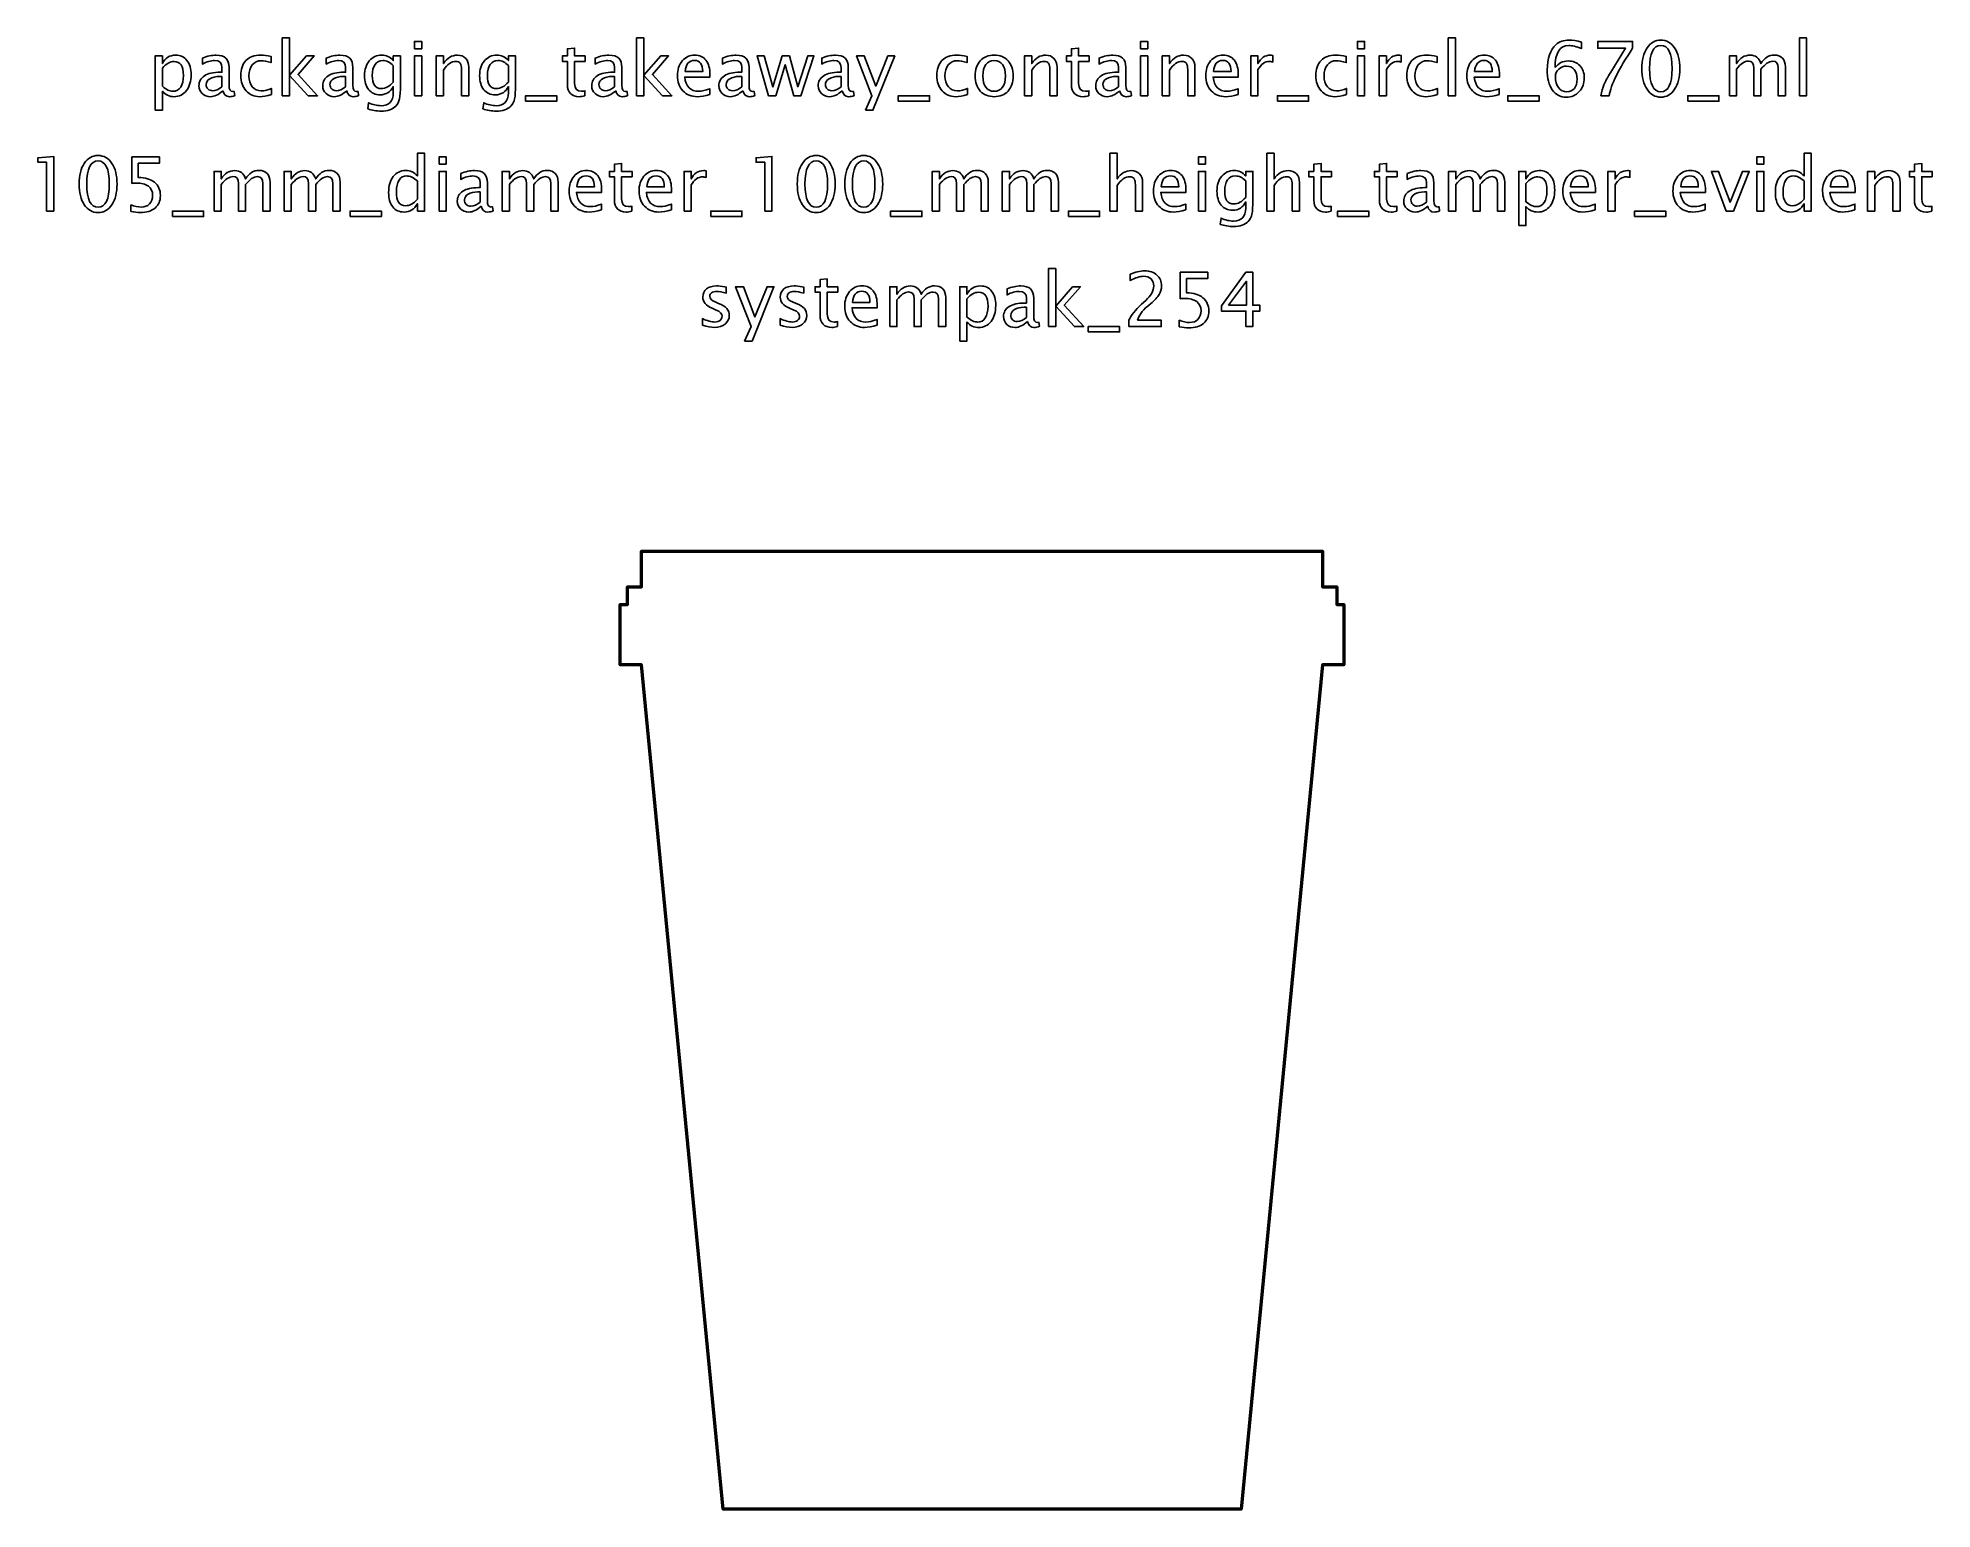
# Model space of a CAD drawing. Header units: centimetres. Extents: x -13.3 to 13.4, y -6.8 to 14.
import ezdxf

# ---------------------------------------------------------------- set-up
doc = ezdxf.new("R2010")
doc.units = ezdxf.units.CM
doc.header["$MEASUREMENT"] = 0
doc.layers.add('Layer 1', color=7, linetype='Continuous')

msp = doc.modelspace()

# ---------------------------------------------------------------- linework, layer by layer
at = {"layer": 'Layer 1'}
for points, knots in [([(-9.86474, 13.17044), (-9.86474, 13.17044), (-9.86474, 13.98641), (-9.86474, 13.98641), (-9.86474, 13.98641), (-9.86474, 13.98641), (-9.76314, 13.98641), (-9.76314, 13.98641), (-9.76314, 13.98641), (-9.76314, 13.98641), (-9.76314, 13.45919), (-9.76314, 13.45919), (-9.76314, 13.45919), (-9.76314, 13.45919), (-9.52502, 13.73135), (-9.52502, 13.73135), (-9.52502, 13.73135), (-9.52502, 13.73135), (-9.4153, 13.73135), (-9.4153, 13.73135), (-9.4153, 13.73135), (-9.4153, 13.73135), (-9.64284, 13.46959), (-9.64284, 13.46959), (-9.64284, 13.46959), (-9.64284, 13.46959), (-9.36768, 13.17044), (-9.36768, 13.17044), (-9.36768, 13.17044), (-9.36768, 13.17044), (-9.49856, 13.17044), (-9.49856, 13.17044), (-9.49856, 13.17044), (-9.49856, 13.17044), (-9.76314, 13.45813), (-9.76314, 13.45813), (-9.76314, 13.45813), (-9.76314, 13.45813), (-9.76314, 13.17044), (-9.76314, 13.17044), (-9.76314, 13.17044), (-9.76314, 13.17044), (-9.86474, 13.17044), (-9.86474, 13.17044)], [0, 0, 0, 0, 0.08333333, 0.08333333, 0.08333333, 0.08333333, 0.16666667, 0.16666667, 0.16666667, 0.16666667, 0.25, 0.25, 0.25, 0.25, 0.33333333, 0.33333333, 0.33333333, 0.33333333, 0.41666667, 0.41666667, 0.41666667, 0.41666667, 0.5, 0.5, 0.5, 0.5, 0.58333333, 0.58333333, 0.58333333, 0.58333333, 0.66666667, 0.66666667, 0.66666667, 0.66666667, 0.75, 0.75, 0.75, 0.75, 0.83333333, 0.83333333, 0.83333333, 0.83333333, 1, 1, 1, 1]), ([(-8.00191, 13.83401), (-8.00191, 13.83401), (-8.00191, 13.93561), (-8.00191, 13.93561), (-8.00191, 13.93561), (-8.00191, 13.93561), (-7.90031, 13.93561), (-7.90031, 13.93561), (-7.90031, 13.93561), (-7.90031, 13.93561), (-7.90031, 13.83401), (-7.90031, 13.83401), (-7.90031, 13.83401), (-7.90031, 13.83401), (-8.00191, 13.83401), (-8.00191, 13.83401)], [0, 0, 0, 0, 0.2, 0.2, 0.2, 0.2, 0.4, 0.4, 0.4, 0.4, 0.6, 0.6, 0.6, 0.6, 1, 1, 1, 1]), ([(-4.86996, 13.17044), (-4.86996, 13.17044), (-4.86996, 13.98641), (-4.86996, 13.98641), (-4.86996, 13.98641), (-4.86996, 13.98641), (-4.76836, 13.98641), (-4.76836, 13.98641), (-4.76836, 13.98641), (-4.76836, 13.98641), (-4.76836, 13.45919), (-4.76836, 13.45919), (-4.76836, 13.45919), (-4.76836, 13.45919), (-4.53024, 13.73135), (-4.53024, 13.73135), (-4.53024, 13.73135), (-4.53024, 13.73135), (-4.42052, 13.73135), (-4.42052, 13.73135), (-4.42052, 13.73135), (-4.42052, 13.73135), (-4.64806, 13.46959), (-4.64806, 13.46959), (-4.64806, 13.46959), (-4.64806, 13.46959), (-4.3729, 13.17044), (-4.3729, 13.17044), (-4.3729, 13.17044), (-4.3729, 13.17044), (-4.50378, 13.17044), (-4.50378, 13.17044), (-4.50378, 13.17044), (-4.50378, 13.17044), (-4.76836, 13.45813), (-4.76836, 13.45813), (-4.76836, 13.45813), (-4.76836, 13.45813), (-4.76836, 13.17044), (-4.76836, 13.17044), (-4.76836, 13.17044), (-4.76836, 13.17044), (-4.86996, 13.17044), (-4.86996, 13.17044)], [0, 0, 0, 0, 0.08333333, 0.08333333, 0.08333333, 0.08333333, 0.16666667, 0.16666667, 0.16666667, 0.16666667, 0.25, 0.25, 0.25, 0.25, 0.33333333, 0.33333333, 0.33333333, 0.33333333, 0.41666667, 0.41666667, 0.41666667, 0.41666667, 0.5, 0.5, 0.5, 0.5, 0.58333333, 0.58333333, 0.58333333, 0.58333333, 0.66666667, 0.66666667, 0.66666667, 0.66666667, 0.75, 0.75, 0.75, 0.75, 0.83333333, 0.83333333, 0.83333333, 0.83333333, 1, 1, 1, 1]), ([(2.23389, 13.83401), (2.23389, 13.83401), (2.23389, 13.93561), (2.23389, 13.93561), (2.23389, 13.93561), (2.23389, 13.93561), (2.33549, 13.93561), (2.33549, 13.93561), (2.33549, 13.93561), (2.33549, 13.93561), (2.33549, 13.83401), (2.33549, 13.83401), (2.33549, 13.83401), (2.33549, 13.83401), (2.23389, 13.83401), (2.23389, 13.83401)], [0, 0, 0, 0, 0.2, 0.2, 0.2, 0.2, 0.4, 0.4, 0.4, 0.4, 0.6, 0.6, 0.6, 0.6, 1, 1, 1, 1]), ([(5.29052, 13.83401), (5.29052, 13.83401), (5.29052, 13.93561), (5.29052, 13.93561), (5.29052, 13.93561), (5.29052, 13.93561), (5.39212, 13.93561), (5.39212, 13.93561), (5.39212, 13.93561), (5.39212, 13.93561), (5.39212, 13.83401), (5.39212, 13.83401), (5.39212, 13.83401), (5.39212, 13.83401), (5.29052, 13.83401), (5.29052, 13.83401)], [0, 0, 0, 0, 0.2, 0.2, 0.2, 0.2, 0.4, 0.4, 0.4, 0.4, 0.6, 0.6, 0.6, 0.6, 1, 1, 1, 1]), ([(6.57145, 13.17044), (6.57145, 13.17044), (6.57145, 13.98641), (6.57145, 13.98641), (6.57145, 13.98641), (6.57145, 13.98641), (6.67305, 13.98641), (6.67305, 13.98641), (6.67305, 13.98641), (6.67305, 13.98641), (6.67305, 13.17044), (6.67305, 13.17044), (6.67305, 13.17044), (6.67305, 13.17044), (6.57145, 13.17044), (6.57145, 13.17044)], [0, 0, 0, 0, 0.2, 0.2, 0.2, 0.2, 0.4, 0.4, 0.4, 0.4, 0.6, 0.6, 0.6, 0.6, 1, 1, 1, 1]), ([(8.07657, 13.56696), (8.12526, 13.62993), (8.18646, 13.66151), (8.26019, 13.66151), (8.26019, 13.66151), (8.32704, 13.66151), (8.38172, 13.63946), (8.42441, 13.59518), (8.42441, 13.59518), (8.46692, 13.55091), (8.48826, 13.49411), (8.48826, 13.42479), (8.48826, 13.42479), (8.48826, 13.34524), (8.46445, 13.2798), (8.41665, 13.22847), (8.41665, 13.22847), (8.36885, 13.17714), (8.30817, 13.15139), (8.23426, 13.15139), (8.23426, 13.15139), (8.1503, 13.15139), (8.08433, 13.18543), (8.03689, 13.25334), (8.03689, 13.25334), (7.98926, 13.32143), (7.96545, 13.41562), (7.96545, 13.53574), (7.96545, 13.53574), (7.96545, 13.69766), (8.00708, 13.81637), (8.09015, 13.89222), (8.09015, 13.89222), (8.13531, 13.93385), (8.19775, 13.95466), (8.2773, 13.95466), (8.2773, 13.95466), (8.32352, 13.95466), (8.38084, 13.94514), (8.4491, 13.92609), (8.4491, 13.92609), (8.4491, 13.92609), (8.4491, 13.83719), (8.4491, 13.83719), (8.4491, 13.83719), (8.37696, 13.8647), (8.3177, 13.87846), (8.27113, 13.87846), (8.27113, 13.87846), (8.14148, 13.87846), (8.07657, 13.77457), (8.07657, 13.56696)], [0, 0, 0, 0, 0.07142857, 0.07142857, 0.07142857, 0.07142857, 0.14285714, 0.14285714, 0.14285714, 0.14285714, 0.21428571, 0.21428571, 0.21428571, 0.21428571, 0.28571429, 0.28571429, 0.28571429, 0.28571429, 0.35714286, 0.35714286, 0.35714286, 0.35714286, 0.42857143, 0.42857143, 0.42857143, 0.42857143, 0.5, 0.5, 0.5, 0.5, 0.57142857, 0.57142857, 0.57142857, 0.57142857, 0.64285714, 0.64285714, 0.64285714, 0.64285714, 0.71428571, 0.71428571, 0.71428571, 0.71428571, 0.78571429, 0.78571429, 0.78571429, 0.78571429, 0.85714286, 0.85714286, 0.85714286, 0.85714286, 1, 1, 1, 1]), ([(8.72251, 13.17044), (8.73239, 13.23006), (8.74667, 13.28174), (8.76502, 13.32513), (8.76502, 13.32513), (8.78336, 13.36852), (8.816, 13.42832), (8.86256, 13.50417), (8.86256, 13.50417), (8.86256, 13.50417), (9.0707, 13.84036), (9.0707, 13.84036), (9.0707, 13.84036), (9.0707, 13.84036), (8.67806, 13.84036), (8.67806, 13.84036), (8.67806, 13.84036), (8.67806, 13.84036), (8.67806, 13.93561), (8.67806, 13.93561), (8.67806, 13.93561), (8.67806, 13.93561), (9.16912, 13.93561), (9.16912, 13.93561), (9.16912, 13.93561), (9.16912, 13.93561), (9.16912, 13.84036), (9.16912, 13.84036), (9.16912, 13.84036), (8.97316, 13.55109), (8.86344, 13.32778), (8.83998, 13.17044), (8.83998, 13.17044), (8.83998, 13.17044), (8.72251, 13.17044), (8.72251, 13.17044)], [0, 0, 0, 0, 0.1, 0.1, 0.1, 0.1, 0.2, 0.2, 0.2, 0.2, 0.3, 0.3, 0.3, 0.3, 0.4, 0.4, 0.4, 0.4, 0.5, 0.5, 0.5, 0.5, 0.6, 0.6, 0.6, 0.6, 0.7, 0.7, 0.7, 0.7, 0.8, 0.8, 0.8, 0.8, 1, 1, 1, 1]), ([(9.56741, 13.15139), (9.48716, 13.15139), (9.42242, 13.18826), (9.37339, 13.26181), (9.37339, 13.26181), (9.32417, 13.33536), (9.29965, 13.43238), (9.29965, 13.55303), (9.29965, 13.55303), (9.29965, 13.67368), (9.32417, 13.77069), (9.37339, 13.84424), (9.37339, 13.84424), (9.42242, 13.9178), (9.48716, 13.95466), (9.56741, 13.95466), (9.56741, 13.95466), (9.64802, 13.95466), (9.71276, 13.91797), (9.76179, 13.8446), (9.76179, 13.8446), (9.81065, 13.77122), (9.83517, 13.67403), (9.83517, 13.55303), (9.83517, 13.55303), (9.83517, 13.43238), (9.81065, 13.33536), (9.76179, 13.26181), (9.76179, 13.26181), (9.71276, 13.18826), (9.64802, 13.15139), (9.56741, 13.15139)], [0, 0, 0, 0, 0.11111111, 0.11111111, 0.11111111, 0.11111111, 0.22222222, 0.22222222, 0.22222222, 0.22222222, 0.33333333, 0.33333333, 0.33333333, 0.33333333, 0.44444444, 0.44444444, 0.44444444, 0.44444444, 0.55555556, 0.55555556, 0.55555556, 0.55555556, 0.66666667, 0.66666667, 0.66666667, 0.66666667, 0.77777778, 0.77777778, 0.77777778, 0.77777778, 1, 1, 1, 1]), ([(11.52109, 13.17044), (11.52109, 13.17044), (11.52109, 13.98641), (11.52109, 13.98641), (11.52109, 13.98641), (11.52109, 13.98641), (11.62269, 13.98641), (11.62269, 13.98641), (11.62269, 13.98641), (11.62269, 13.98641), (11.62269, 13.17044), (11.62269, 13.17044), (11.62269, 13.17044), (11.62269, 13.17044), (11.52109, 13.17044), (11.52109, 13.17044)], [0, 0, 0, 0, 0.2, 0.2, 0.2, 0.2, 0.4, 0.4, 0.4, 0.4, 0.6, 0.6, 0.6, 0.6, 1, 1, 1, 1]), ([(-11.65719, 12.96618), (-11.65719, 12.96618), (-11.65719, 13.73135), (-11.65719, 13.73135), (-11.65719, 13.73135), (-11.65719, 13.73135), (-11.55559, 13.73135), (-11.55559, 13.73135), (-11.55559, 13.73135), (-11.55559, 13.73135), (-11.55559, 13.62535), (-11.55559, 13.62535), (-11.55559, 13.62535), (-11.51396, 13.70384), (-11.45135, 13.743), (-11.36791, 13.743), (-11.36791, 13.743), (-11.30036, 13.743), (-11.24726, 13.71848), (-11.20846, 13.66927), (-11.20846, 13.66927), (-11.16965, 13.62005), (-11.15025, 13.55285), (-11.15025, 13.46765), (-11.15025, 13.46765), (-11.15025, 13.37487), (-11.1723, 13.29991), (-11.21622, 13.24311), (-11.21622, 13.24311), (-11.26014, 13.18614), (-11.318, 13.15774), (-11.38961, 13.15774), (-11.38961, 13.15774), (-11.45611, 13.15774), (-11.51149, 13.18314), (-11.55559, 13.23412), (-11.55559, 13.23412), (-11.55559, 13.23412), (-11.55559, 12.96618), (-11.55559, 12.96618), (-11.55559, 12.96618), (-11.55559, 12.96618), (-11.65719, 12.96618), (-11.65719, 12.96618)], [0, 0, 0, 0, 0.08333333, 0.08333333, 0.08333333, 0.08333333, 0.16666667, 0.16666667, 0.16666667, 0.16666667, 0.25, 0.25, 0.25, 0.25, 0.33333333, 0.33333333, 0.33333333, 0.33333333, 0.41666667, 0.41666667, 0.41666667, 0.41666667, 0.5, 0.5, 0.5, 0.5, 0.58333333, 0.58333333, 0.58333333, 0.58333333, 0.66666667, 0.66666667, 0.66666667, 0.66666667, 0.75, 0.75, 0.75, 0.75, 0.83333333, 0.83333333, 0.83333333, 0.83333333, 1, 1, 1, 1]), ([(-11.55559, 13.30414), (-11.5032, 13.2574), (-11.45329, 13.23394), (-11.40584, 13.23394), (-11.40584, 13.23394), (-11.35909, 13.23394), (-11.32293, 13.25352), (-11.29753, 13.2925), (-11.29753, 13.2925), (-11.27196, 13.33148), (-11.25926, 13.38634), (-11.25926, 13.45725), (-11.25926, 13.45725), (-11.25926, 13.58848), (-11.30265, 13.6541), (-11.38943, 13.6541), (-11.38943, 13.6541), (-11.44623, 13.6541), (-11.50162, 13.62341), (-11.55559, 13.56185), (-11.55559, 13.56185), (-11.55559, 13.56185), (-11.55559, 13.30414), (-11.55559, 13.30414)], [0, 0, 0, 0, 0.14285714, 0.14285714, 0.14285714, 0.14285714, 0.28571429, 0.28571429, 0.28571429, 0.28571429, 0.42857143, 0.42857143, 0.42857143, 0.42857143, 0.57142857, 0.57142857, 0.57142857, 0.57142857, 0.71428571, 0.71428571, 0.71428571, 0.71428571, 1, 1, 1, 1]), ([(-10.70205, 13.24188), (-10.76308, 13.18579), (-10.82182, 13.15774), (-10.87826, 13.15774), (-10.87826, 13.15774), (-10.92465, 13.15774), (-10.96328, 13.1722), (-10.9938, 13.20131), (-10.9938, 13.20131), (-11.02449, 13.23041), (-11.03983, 13.2671), (-11.03983, 13.31137), (-11.03983, 13.31137), (-11.03983, 13.37258), (-11.01408, 13.41968), (-10.96258, 13.45248), (-10.96258, 13.45248), (-10.91107, 13.48529), (-10.83716, 13.5017), (-10.74086, 13.5017), (-10.74086, 13.5017), (-10.74086, 13.5017), (-10.71704, 13.5017), (-10.71704, 13.5017), (-10.71704, 13.5017), (-10.71704, 13.5017), (-10.71704, 13.56925), (-10.71704, 13.56925), (-10.71704, 13.56925), (-10.71704, 13.63434), (-10.75091, 13.6668), (-10.81882, 13.6668), (-10.81882, 13.6668), (-10.87138, 13.6668), (-10.92889, 13.65022), (-10.99115, 13.61706), (-10.99115, 13.61706), (-10.99115, 13.61706), (-10.99115, 13.70066), (-10.99115, 13.70066), (-10.99115, 13.70066), (-10.92271, 13.72889), (-10.85815, 13.743), (-10.79765, 13.743), (-10.79765, 13.743), (-10.73539, 13.743), (-10.68935, 13.72889), (-10.65989, 13.70049), (-10.65989, 13.70049), (-10.63026, 13.67209), (-10.61544, 13.62834), (-10.61544, 13.56925), (-10.61544, 13.56925), (-10.61544, 13.56925), (-10.61544, 13.31578), (-10.61544, 13.31578), (-10.61544, 13.31578), (-10.61544, 13.25775), (-10.59763, 13.22865), (-10.56182, 13.22865), (-10.56182, 13.22865), (-10.55741, 13.22865), (-10.55089, 13.22935), (-10.54224, 13.23076), (-10.54224, 13.23076), (-10.54224, 13.23076), (-10.53501, 13.17432), (-10.53501, 13.17432), (-10.53501, 13.17432), (-10.55812, 13.16321), (-10.58352, 13.15774), (-10.61139, 13.15774), (-10.61139, 13.15774), (-10.65883, 13.15774), (-10.689, 13.18579), (-10.70205, 13.24188)], [0, 0, 0, 0, 0.05, 0.05, 0.05, 0.05, 0.1, 0.1, 0.1, 0.1, 0.15, 0.15, 0.15, 0.15, 0.2, 0.2, 0.2, 0.2, 0.25, 0.25, 0.25, 0.25, 0.3, 0.3, 0.3, 0.3, 0.35, 0.35, 0.35, 0.35, 0.4, 0.4, 0.4, 0.4, 0.45, 0.45, 0.45, 0.45, 0.5, 0.5, 0.5, 0.5, 0.55, 0.55, 0.55, 0.55, 0.6, 0.6, 0.6, 0.6, 0.65, 0.65, 0.65, 0.65, 0.7, 0.7, 0.7, 0.7, 0.75, 0.75, 0.75, 0.75, 0.8, 0.8, 0.8, 0.8, 0.85, 0.85, 0.85, 0.85, 0.9, 0.9, 0.9, 0.9, 1, 1, 1, 1]), ([(-10.01731, 13.18737), (-10.08311, 13.16762), (-10.1399, 13.15774), (-10.18771, 13.15774), (-10.18771, 13.15774), (-10.26355, 13.15774), (-10.32635, 13.18579), (-10.37627, 13.2417), (-10.37627, 13.2417), (-10.42618, 13.29779), (-10.45123, 13.36852), (-10.45123, 13.45372), (-10.45123, 13.45372), (-10.45123, 13.54474), (-10.42654, 13.61582), (-10.37715, 13.66662), (-10.37715, 13.66662), (-10.32776, 13.7176), (-10.25879, 13.743), (-10.17024, 13.743), (-10.17024, 13.743), (-10.12668, 13.743), (-10.07764, 13.737), (-10.02366, 13.725), (-10.02366, 13.725), (-10.02366, 13.725), (-10.02366, 13.63928), (-10.02366, 13.63928), (-10.02366, 13.63928), (-10.08099, 13.65621), (-10.12773, 13.66468), (-10.16372, 13.66468), (-10.16372, 13.66468), (-10.21593, 13.66468), (-10.25773, 13.6451), (-10.28895, 13.60612), (-10.28895, 13.60612), (-10.32017, 13.56714), (-10.33587, 13.5151), (-10.33587, 13.45019), (-10.33587, 13.45019), (-10.33587, 13.38722), (-10.31964, 13.33642), (-10.28737, 13.29744), (-10.28737, 13.29744), (-10.25509, 13.25863), (-10.21293, 13.23923), (-10.16054, 13.23923), (-10.16054, 13.23923), (-10.11415, 13.23923), (-10.06653, 13.25123), (-10.01731, 13.27521), (-10.01731, 13.27521), (-10.01731, 13.27521), (-10.01731, 13.18737), (-10.01731, 13.18737)], [0, 0, 0, 0, 0.06666667, 0.06666667, 0.06666667, 0.06666667, 0.13333333, 0.13333333, 0.13333333, 0.13333333, 0.2, 0.2, 0.2, 0.2, 0.26666667, 0.26666667, 0.26666667, 0.26666667, 0.33333333, 0.33333333, 0.33333333, 0.33333333, 0.4, 0.4, 0.4, 0.4, 0.46666667, 0.46666667, 0.46666667, 0.46666667, 0.53333333, 0.53333333, 0.53333333, 0.53333333, 0.6, 0.6, 0.6, 0.6, 0.66666667, 0.66666667, 0.66666667, 0.66666667, 0.73333333, 0.73333333, 0.73333333, 0.73333333, 0.8, 0.8, 0.8, 0.8, 0.86666667, 0.86666667, 0.86666667, 0.86666667, 1, 1, 1, 1]), ([(-8.95705, 13.24188), (-9.01808, 13.18579), (-9.07682, 13.15774), (-9.13326, 13.15774), (-9.13326, 13.15774), (-9.17965, 13.15774), (-9.21828, 13.1722), (-9.2488, 13.20131), (-9.2488, 13.20131), (-9.27949, 13.23041), (-9.29483, 13.2671), (-9.29483, 13.31137), (-9.29483, 13.31137), (-9.29483, 13.37258), (-9.26908, 13.41968), (-9.21758, 13.45248), (-9.21758, 13.45248), (-9.16607, 13.48529), (-9.09216, 13.5017), (-8.99586, 13.5017), (-8.99586, 13.5017), (-8.99586, 13.5017), (-8.97204, 13.5017), (-8.97204, 13.5017), (-8.97204, 13.5017), (-8.97204, 13.5017), (-8.97204, 13.56925), (-8.97204, 13.56925), (-8.97204, 13.56925), (-8.97204, 13.63434), (-9.00591, 13.6668), (-9.07382, 13.6668), (-9.07382, 13.6668), (-9.12638, 13.6668), (-9.18389, 13.65022), (-9.24615, 13.61706), (-9.24615, 13.61706), (-9.24615, 13.61706), (-9.24615, 13.70066), (-9.24615, 13.70066), (-9.24615, 13.70066), (-9.17771, 13.72889), (-9.11315, 13.743), (-9.05265, 13.743), (-9.05265, 13.743), (-8.99039, 13.743), (-8.94435, 13.72889), (-8.91489, 13.70049), (-8.91489, 13.70049), (-8.88526, 13.67209), (-8.87044, 13.62834), (-8.87044, 13.56925), (-8.87044, 13.56925), (-8.87044, 13.56925), (-8.87044, 13.31578), (-8.87044, 13.31578), (-8.87044, 13.31578), (-8.87044, 13.25775), (-8.85263, 13.22865), (-8.81682, 13.22865), (-8.81682, 13.22865), (-8.81241, 13.22865), (-8.80589, 13.22935), (-8.79724, 13.23076), (-8.79724, 13.23076), (-8.79724, 13.23076), (-8.79001, 13.17432), (-8.79001, 13.17432), (-8.79001, 13.17432), (-8.81312, 13.16321), (-8.83852, 13.15774), (-8.86639, 13.15774), (-8.86639, 13.15774), (-8.91383, 13.15774), (-8.944, 13.18579), (-8.95705, 13.24188)], [0, 0, 0, 0, 0.05, 0.05, 0.05, 0.05, 0.1, 0.1, 0.1, 0.1, 0.15, 0.15, 0.15, 0.15, 0.2, 0.2, 0.2, 0.2, 0.25, 0.25, 0.25, 0.25, 0.3, 0.3, 0.3, 0.3, 0.35, 0.35, 0.35, 0.35, 0.4, 0.4, 0.4, 0.4, 0.45, 0.45, 0.45, 0.45, 0.5, 0.5, 0.5, 0.5, 0.55, 0.55, 0.55, 0.55, 0.6, 0.6, 0.6, 0.6, 0.65, 0.65, 0.65, 0.65, 0.7, 0.7, 0.7, 0.7, 0.75, 0.75, 0.75, 0.75, 0.8, 0.8, 0.8, 0.8, 0.85, 0.85, 0.85, 0.85, 0.9, 0.9, 0.9, 0.9, 1, 1, 1, 1]), ([(-8.65966, 12.98417), (-8.65966, 12.98417), (-8.64767, 13.07202), (-8.64767, 13.07202), (-8.64767, 13.07202), (-8.58876, 13.0445), (-8.53037, 13.03074), (-8.47269, 13.03074), (-8.47269, 13.03074), (-8.35822, 13.03074), (-8.30089, 13.09142), (-8.30089, 13.2126), (-8.30089, 13.2126), (-8.30089, 13.2126), (-8.30089, 13.30079), (-8.30089, 13.30079), (-8.30089, 13.30079), (-8.31853, 13.26357), (-8.34358, 13.23482), (-8.37621, 13.21418), (-8.37621, 13.21418), (-8.40884, 13.19355), (-8.44518, 13.18314), (-8.48522, 13.18314), (-8.48522, 13.18314), (-8.55313, 13.18314), (-8.60692, 13.20748), (-8.64661, 13.25616), (-8.64661, 13.25616), (-8.6863, 13.30485), (-8.70623, 13.37082), (-8.70623, 13.45407), (-8.70623, 13.45407), (-8.70623, 13.53927), (-8.68365, 13.60877), (-8.6385, 13.66256), (-8.6385, 13.66256), (-8.59317, 13.71619), (-8.53478, 13.743), (-8.46299, 13.743), (-8.46299, 13.743), (-8.4002, 13.743), (-8.34605, 13.7176), (-8.30089, 13.66662), (-8.30089, 13.66662), (-8.30089, 13.66662), (-8.30089, 13.73135), (-8.30089, 13.73135), (-8.30089, 13.73135), (-8.30089, 13.73135), (-8.19929, 13.73135), (-8.19929, 13.73135), (-8.19929, 13.73135), (-8.19929, 13.73135), (-8.19929, 13.32355), (-8.19929, 13.32355), (-8.19929, 13.32355), (-8.19929, 13.23588), (-8.20388, 13.17097), (-8.21305, 13.12881), (-8.21305, 13.12881), (-8.22204, 13.08666), (-8.23933, 13.05208), (-8.26438, 13.02527), (-8.26438, 13.02527), (-8.30883, 12.97818), (-8.37832, 12.95454), (-8.47269, 12.95454), (-8.47269, 12.95454), (-8.53743, 12.95454), (-8.59969, 12.96442), (-8.65966, 12.98417)], [0, 0, 0, 0, 0.05263158, 0.05263158, 0.05263158, 0.05263158, 0.10526316, 0.10526316, 0.10526316, 0.10526316, 0.15789474, 0.15789474, 0.15789474, 0.15789474, 0.21052632, 0.21052632, 0.21052632, 0.21052632, 0.26315789, 0.26315789, 0.26315789, 0.26315789, 0.31578947, 0.31578947, 0.31578947, 0.31578947, 0.36842105, 0.36842105, 0.36842105, 0.36842105, 0.42105263, 0.42105263, 0.42105263, 0.42105263, 0.47368421, 0.47368421, 0.47368421, 0.47368421, 0.52631579, 0.52631579, 0.52631579, 0.52631579, 0.57894737, 0.57894737, 0.57894737, 0.57894737, 0.63157895, 0.63157895, 0.63157895, 0.63157895, 0.68421053, 0.68421053, 0.68421053, 0.68421053, 0.73684211, 0.73684211, 0.73684211, 0.73684211, 0.78947368, 0.78947368, 0.78947368, 0.78947368, 0.84210526, 0.84210526, 0.84210526, 0.84210526, 0.89473684, 0.89473684, 0.89473684, 0.89473684, 1, 1, 1, 1]), ([(-8.30089, 13.36447), (-8.30089, 13.36447), (-8.30089, 13.59712), (-8.30089, 13.59712), (-8.30089, 13.59712), (-8.34569, 13.64351), (-8.39455, 13.6668), (-8.44729, 13.6668), (-8.44729, 13.6668), (-8.49421, 13.6668), (-8.5309, 13.6481), (-8.55736, 13.61053), (-8.55736, 13.61053), (-8.58399, 13.57313), (-8.59722, 13.5211), (-8.59722, 13.45478), (-8.59722, 13.45478), (-8.59722, 13.33289), (-8.55401, 13.27204), (-8.4674, 13.27204), (-8.4674, 13.27204), (-8.40849, 13.27204), (-8.35292, 13.30291), (-8.30089, 13.36447)], [0, 0, 0, 0, 0.14285714, 0.14285714, 0.14285714, 0.14285714, 0.28571429, 0.28571429, 0.28571429, 0.28571429, 0.42857143, 0.42857143, 0.42857143, 0.42857143, 0.57142857, 0.57142857, 0.57142857, 0.57142857, 0.71428571, 0.71428571, 0.71428571, 0.71428571, 1, 1, 1, 1]), ([(-8.00191, 13.17044), (-8.00191, 13.17044), (-8.00191, 13.73135), (-8.00191, 13.73135), (-8.00191, 13.73135), (-8.00191, 13.73135), (-7.90031, 13.73135), (-7.90031, 13.73135), (-7.90031, 13.73135), (-7.90031, 13.73135), (-7.90031, 13.17044), (-7.90031, 13.17044), (-7.90031, 13.17044), (-7.90031, 13.17044), (-8.00191, 13.17044), (-8.00191, 13.17044)], [0, 0, 0, 0, 0.2, 0.2, 0.2, 0.2, 0.4, 0.4, 0.4, 0.4, 0.6, 0.6, 0.6, 0.6, 1, 1, 1, 1]), ([(-7.69605, 13.17044), (-7.69605, 13.17044), (-7.69605, 13.73135), (-7.69605, 13.73135), (-7.69605, 13.73135), (-7.69605, 13.73135), (-7.59445, 13.73135), (-7.59445, 13.73135), (-7.59445, 13.73135), (-7.59445, 13.73135), (-7.59445, 13.62535), (-7.59445, 13.62535), (-7.59445, 13.62535), (-7.54065, 13.70384), (-7.47468, 13.743), (-7.39672, 13.743), (-7.39672, 13.743), (-7.34768, 13.743), (-7.3087, 13.72765), (-7.27995, 13.69678), (-7.27995, 13.69678), (-7.2512, 13.66609), (-7.23674, 13.62464), (-7.23674, 13.57278), (-7.23674, 13.57278), (-7.23674, 13.57278), (-7.23674, 13.17044), (-7.23674, 13.17044), (-7.23674, 13.17044), (-7.23674, 13.17044), (-7.33833, 13.17044), (-7.33833, 13.17044), (-7.33833, 13.17044), (-7.33833, 13.17044), (-7.33833, 13.53962), (-7.33833, 13.53962), (-7.33833, 13.53962), (-7.33833, 13.58125), (-7.34451, 13.61088), (-7.35668, 13.62852), (-7.35668, 13.62852), (-7.36903, 13.64634), (-7.38931, 13.65516), (-7.41771, 13.65516), (-7.41771, 13.65516), (-7.48015, 13.65516), (-7.53906, 13.61441), (-7.59445, 13.53292), (-7.59445, 13.53292), (-7.59445, 13.53292), (-7.59445, 13.17044), (-7.59445, 13.17044), (-7.59445, 13.17044), (-7.59445, 13.17044), (-7.69605, 13.17044), (-7.69605, 13.17044)], [0, 0, 0, 0, 0.06666667, 0.06666667, 0.06666667, 0.06666667, 0.13333333, 0.13333333, 0.13333333, 0.13333333, 0.2, 0.2, 0.2, 0.2, 0.26666667, 0.26666667, 0.26666667, 0.26666667, 0.33333333, 0.33333333, 0.33333333, 0.33333333, 0.4, 0.4, 0.4, 0.4, 0.46666667, 0.46666667, 0.46666667, 0.46666667, 0.53333333, 0.53333333, 0.53333333, 0.53333333, 0.6, 0.6, 0.6, 0.6, 0.66666667, 0.66666667, 0.66666667, 0.66666667, 0.73333333, 0.73333333, 0.73333333, 0.73333333, 0.8, 0.8, 0.8, 0.8, 0.86666667, 0.86666667, 0.86666667, 0.86666667, 1, 1, 1, 1]), ([(-7.03706, 12.98417), (-7.03706, 12.98417), (-7.02507, 13.07202), (-7.02507, 13.07202), (-7.02507, 13.07202), (-6.96616, 13.0445), (-6.90777, 13.03074), (-6.85009, 13.03074), (-6.85009, 13.03074), (-6.73562, 13.03074), (-6.67829, 13.09142), (-6.67829, 13.2126), (-6.67829, 13.2126), (-6.67829, 13.2126), (-6.67829, 13.30079), (-6.67829, 13.30079), (-6.67829, 13.30079), (-6.69593, 13.26357), (-6.72098, 13.23482), (-6.75361, 13.21418), (-6.75361, 13.21418), (-6.78624, 13.19355), (-6.82258, 13.18314), (-6.86262, 13.18314), (-6.86262, 13.18314), (-6.93053, 13.18314), (-6.98432, 13.20748), (-7.02401, 13.25616), (-7.02401, 13.25616), (-7.0637, 13.30485), (-7.08363, 13.37082), (-7.08363, 13.45407), (-7.08363, 13.45407), (-7.08363, 13.53927), (-7.06105, 13.60877), (-7.0159, 13.66256), (-7.0159, 13.66256), (-6.97057, 13.71619), (-6.91218, 13.743), (-6.84039, 13.743), (-6.84039, 13.743), (-6.7776, 13.743), (-6.72345, 13.7176), (-6.67829, 13.66662), (-6.67829, 13.66662), (-6.67829, 13.66662), (-6.67829, 13.73135), (-6.67829, 13.73135), (-6.67829, 13.73135), (-6.67829, 13.73135), (-6.57669, 13.73135), (-6.57669, 13.73135), (-6.57669, 13.73135), (-6.57669, 13.73135), (-6.57669, 13.32355), (-6.57669, 13.32355), (-6.57669, 13.32355), (-6.57669, 13.23588), (-6.58128, 13.17097), (-6.59045, 13.12881), (-6.59045, 13.12881), (-6.59944, 13.08666), (-6.61673, 13.05208), (-6.64178, 13.02527), (-6.64178, 13.02527), (-6.68623, 12.97818), (-6.75572, 12.95454), (-6.85009, 12.95454), (-6.85009, 12.95454), (-6.91483, 12.95454), (-6.97709, 12.96442), (-7.03706, 12.98417)], [0, 0, 0, 0, 0.05263158, 0.05263158, 0.05263158, 0.05263158, 0.10526316, 0.10526316, 0.10526316, 0.10526316, 0.15789474, 0.15789474, 0.15789474, 0.15789474, 0.21052632, 0.21052632, 0.21052632, 0.21052632, 0.26315789, 0.26315789, 0.26315789, 0.26315789, 0.31578947, 0.31578947, 0.31578947, 0.31578947, 0.36842105, 0.36842105, 0.36842105, 0.36842105, 0.42105263, 0.42105263, 0.42105263, 0.42105263, 0.47368421, 0.47368421, 0.47368421, 0.47368421, 0.52631579, 0.52631579, 0.52631579, 0.52631579, 0.57894737, 0.57894737, 0.57894737, 0.57894737, 0.63157895, 0.63157895, 0.63157895, 0.63157895, 0.68421053, 0.68421053, 0.68421053, 0.68421053, 0.73684211, 0.73684211, 0.73684211, 0.73684211, 0.78947368, 0.78947368, 0.78947368, 0.78947368, 0.84210526, 0.84210526, 0.84210526, 0.84210526, 0.89473684, 0.89473684, 0.89473684, 0.89473684, 1, 1, 1, 1]), ([(-6.67829, 13.36447), (-6.67829, 13.36447), (-6.67829, 13.59712), (-6.67829, 13.59712), (-6.67829, 13.59712), (-6.72309, 13.64351), (-6.77195, 13.6668), (-6.82469, 13.6668), (-6.82469, 13.6668), (-6.87161, 13.6668), (-6.9083, 13.6481), (-6.93476, 13.61053), (-6.93476, 13.61053), (-6.96139, 13.57313), (-6.97462, 13.5211), (-6.97462, 13.45478), (-6.97462, 13.45478), (-6.97462, 13.33289), (-6.93141, 13.27204), (-6.8448, 13.27204), (-6.8448, 13.27204), (-6.78589, 13.27204), (-6.73032, 13.30291), (-6.67829, 13.36447)], [0, 0, 0, 0, 0.14285714, 0.14285714, 0.14285714, 0.14285714, 0.28571429, 0.28571429, 0.28571429, 0.28571429, 0.42857143, 0.42857143, 0.42857143, 0.42857143, 0.57142857, 0.57142857, 0.57142857, 0.57142857, 0.71428571, 0.71428571, 0.71428571, 0.71428571, 1, 1, 1, 1]), ([(-5.59933, 13.17062), (-5.63072, 13.16197), (-5.65806, 13.15774), (-5.68117, 13.15774), (-5.68117, 13.15774), (-5.73303, 13.15774), (-5.77342, 13.17256), (-5.80235, 13.20219), (-5.80235, 13.20219), (-5.83145, 13.23182), (-5.84592, 13.27292), (-5.84592, 13.32566), (-5.84592, 13.32566), (-5.84592, 13.32566), (-5.84592, 13.65516), (-5.84592, 13.65516), (-5.84592, 13.65516), (-5.84592, 13.65516), (-5.91612, 13.65516), (-5.91612, 13.65516), (-5.91612, 13.65516), (-5.91612, 13.65516), (-5.91612, 13.73135), (-5.91612, 13.73135), (-5.91612, 13.73135), (-5.91612, 13.73135), (-5.84592, 13.73135), (-5.84592, 13.73135), (-5.84592, 13.73135), (-5.84592, 13.73135), (-5.84592, 13.83278), (-5.84592, 13.83278), (-5.84592, 13.83278), (-5.84592, 13.83278), (-5.74432, 13.84248), (-5.74432, 13.84248), (-5.74432, 13.84248), (-5.74432, 13.84248), (-5.74432, 13.73135), (-5.74432, 13.73135), (-5.74432, 13.73135), (-5.74432, 13.73135), (-5.59721, 13.73135), (-5.59721, 13.73135), (-5.59721, 13.73135), (-5.59721, 13.73135), (-5.59721, 13.65516), (-5.59721, 13.65516), (-5.59721, 13.65516), (-5.59721, 13.65516), (-5.74432, 13.65516), (-5.74432, 13.65516), (-5.74432, 13.65516), (-5.74432, 13.65516), (-5.74432, 13.34401), (-5.74432, 13.34401), (-5.74432, 13.34401), (-5.74432, 13.27063), (-5.71239, 13.23394), (-5.64871, 13.23394), (-5.64871, 13.23394), (-5.63513, 13.23394), (-5.61873, 13.23623), (-5.59933, 13.24064), (-5.59933, 13.24064), (-5.59933, 13.24064), (-5.59933, 13.17062), (-5.59933, 13.17062)], [0, 0, 0, 0, 0.05555556, 0.05555556, 0.05555556, 0.05555556, 0.11111111, 0.11111111, 0.11111111, 0.11111111, 0.16666667, 0.16666667, 0.16666667, 0.16666667, 0.22222222, 0.22222222, 0.22222222, 0.22222222, 0.27777778, 0.27777778, 0.27777778, 0.27777778, 0.33333333, 0.33333333, 0.33333333, 0.33333333, 0.38888889, 0.38888889, 0.38888889, 0.38888889, 0.44444444, 0.44444444, 0.44444444, 0.44444444, 0.5, 0.5, 0.5, 0.5, 0.55555556, 0.55555556, 0.55555556, 0.55555556, 0.61111111, 0.61111111, 0.61111111, 0.61111111, 0.66666667, 0.66666667, 0.66666667, 0.66666667, 0.72222222, 0.72222222, 0.72222222, 0.72222222, 0.77777778, 0.77777778, 0.77777778, 0.77777778, 0.83333333, 0.83333333, 0.83333333, 0.83333333, 0.88888889, 0.88888889, 0.88888889, 0.88888889, 1, 1, 1, 1]), ([(-5.16523, 13.24188), (-5.22626, 13.18579), (-5.285, 13.15774), (-5.34144, 13.15774), (-5.34144, 13.15774), (-5.38783, 13.15774), (-5.42646, 13.1722), (-5.45698, 13.20131), (-5.45698, 13.20131), (-5.48767, 13.23041), (-5.50301, 13.2671), (-5.50301, 13.31137), (-5.50301, 13.31137), (-5.50301, 13.37258), (-5.47726, 13.41968), (-5.42576, 13.45248), (-5.42576, 13.45248), (-5.37425, 13.48529), (-5.30034, 13.5017), (-5.20404, 13.5017), (-5.20404, 13.5017), (-5.20404, 13.5017), (-5.18022, 13.5017), (-5.18022, 13.5017), (-5.18022, 13.5017), (-5.18022, 13.5017), (-5.18022, 13.56925), (-5.18022, 13.56925), (-5.18022, 13.56925), (-5.18022, 13.63434), (-5.21409, 13.6668), (-5.282, 13.6668), (-5.282, 13.6668), (-5.33456, 13.6668), (-5.39207, 13.65022), (-5.45433, 13.61706), (-5.45433, 13.61706), (-5.45433, 13.61706), (-5.45433, 13.70066), (-5.45433, 13.70066), (-5.45433, 13.70066), (-5.38589, 13.72889), (-5.32133, 13.743), (-5.26083, 13.743), (-5.26083, 13.743), (-5.19857, 13.743), (-5.15253, 13.72889), (-5.12307, 13.70049), (-5.12307, 13.70049), (-5.09344, 13.67209), (-5.07862, 13.62834), (-5.07862, 13.56925), (-5.07862, 13.56925), (-5.07862, 13.56925), (-5.07862, 13.31578), (-5.07862, 13.31578), (-5.07862, 13.31578), (-5.07862, 13.25775), (-5.06081, 13.22865), (-5.025, 13.22865), (-5.025, 13.22865), (-5.02059, 13.22865), (-5.01407, 13.22935), (-5.00542, 13.23076), (-5.00542, 13.23076), (-5.00542, 13.23076), (-4.99819, 13.17432), (-4.99819, 13.17432), (-4.99819, 13.17432), (-5.0213, 13.16321), (-5.0467, 13.15774), (-5.07457, 13.15774), (-5.07457, 13.15774), (-5.12201, 13.15774), (-5.15218, 13.18579), (-5.16523, 13.24188)], [0, 0, 0, 0, 0.05, 0.05, 0.05, 0.05, 0.1, 0.1, 0.1, 0.1, 0.15, 0.15, 0.15, 0.15, 0.2, 0.2, 0.2, 0.2, 0.25, 0.25, 0.25, 0.25, 0.3, 0.3, 0.3, 0.3, 0.35, 0.35, 0.35, 0.35, 0.4, 0.4, 0.4, 0.4, 0.45, 0.45, 0.45, 0.45, 0.5, 0.5, 0.5, 0.5, 0.55, 0.55, 0.55, 0.55, 0.6, 0.6, 0.6, 0.6, 0.65, 0.65, 0.65, 0.65, 0.7, 0.7, 0.7, 0.7, 0.75, 0.75, 0.75, 0.75, 0.8, 0.8, 0.8, 0.8, 0.85, 0.85, 0.85, 0.85, 0.9, 0.9, 0.9, 0.9, 1, 1, 1, 1]), ([(-3.83968, 13.18843), (-3.90794, 13.16797), (-3.96633, 13.15774), (-4.01501, 13.15774), (-4.01501, 13.15774), (-4.09809, 13.15774), (-4.16565, 13.18526), (-4.21768, 13.24011), (-4.21768, 13.24011), (-4.26971, 13.29497), (-4.29582, 13.36605), (-4.29582, 13.45354), (-4.29582, 13.45354), (-4.29582, 13.53839), (-4.27289, 13.60806), (-4.22685, 13.66256), (-4.22685, 13.66256), (-4.18081, 13.71689), (-4.1219, 13.74405), (-4.05011, 13.74405), (-4.05011, 13.74405), (-3.9822, 13.74405), (-3.92964, 13.71989), (-3.8926, 13.67156), (-3.8926, 13.67156), (-3.85555, 13.62323), (-3.83703, 13.55479), (-3.83703, 13.46607), (-3.83703, 13.46607), (-3.83703, 13.46607), (-3.83756, 13.43502), (-3.83756, 13.43502), (-3.83756, 13.43502), (-3.83756, 13.43502), (-4.1921, 13.43502), (-4.1921, 13.43502), (-4.1921, 13.43502), (-4.17729, 13.30097), (-4.11185, 13.23394), (-3.99596, 13.23394), (-3.99596, 13.23394), (-3.95345, 13.23394), (-3.90142, 13.24593), (-3.83968, 13.26992), (-3.83968, 13.26992), (-3.83968, 13.26992), (-3.83968, 13.18843), (-3.83968, 13.18843)], [0, 0, 0, 0, 0.07692308, 0.07692308, 0.07692308, 0.07692308, 0.15384615, 0.15384615, 0.15384615, 0.15384615, 0.23076923, 0.23076923, 0.23076923, 0.23076923, 0.30769231, 0.30769231, 0.30769231, 0.30769231, 0.38461538, 0.38461538, 0.38461538, 0.38461538, 0.46153846, 0.46153846, 0.46153846, 0.46153846, 0.53846154, 0.53846154, 0.53846154, 0.53846154, 0.61538462, 0.61538462, 0.61538462, 0.61538462, 0.69230769, 0.69230769, 0.69230769, 0.69230769, 0.76923077, 0.76923077, 0.76923077, 0.76923077, 0.84615385, 0.84615385, 0.84615385, 0.84615385, 1, 1, 1, 1]), ([(-4.18681, 13.51122), (-4.18681, 13.51122), (-3.93916, 13.51122), (-3.93916, 13.51122), (-3.93916, 13.51122), (-3.93916, 13.61564), (-3.97814, 13.66786), (-4.05593, 13.66786), (-4.05593, 13.66786), (-4.13425, 13.66786), (-4.17782, 13.61564), (-4.18681, 13.51122)], [0, 0, 0, 0, 0.25, 0.25, 0.25, 0.25, 0.5, 0.5, 0.5, 0.5, 1, 1, 1, 1]), ([(-3.3726, 13.24188), (-3.43363, 13.18579), (-3.49237, 13.15774), (-3.54881, 13.15774), (-3.54881, 13.15774), (-3.5952, 13.15774), (-3.63383, 13.1722), (-3.66435, 13.20131), (-3.66435, 13.20131), (-3.69504, 13.23041), (-3.71038, 13.2671), (-3.71038, 13.31137), (-3.71038, 13.31137), (-3.71038, 13.37258), (-3.68463, 13.41968), (-3.63313, 13.45248), (-3.63313, 13.45248), (-3.58162, 13.48529), (-3.50771, 13.5017), (-3.41141, 13.5017), (-3.41141, 13.5017), (-3.41141, 13.5017), (-3.38759, 13.5017), (-3.38759, 13.5017), (-3.38759, 13.5017), (-3.38759, 13.5017), (-3.38759, 13.56925), (-3.38759, 13.56925), (-3.38759, 13.56925), (-3.38759, 13.63434), (-3.42146, 13.6668), (-3.48937, 13.6668), (-3.48937, 13.6668), (-3.54193, 13.6668), (-3.59944, 13.65022), (-3.6617, 13.61706), (-3.6617, 13.61706), (-3.6617, 13.61706), (-3.6617, 13.70066), (-3.6617, 13.70066), (-3.6617, 13.70066), (-3.59326, 13.72889), (-3.5287, 13.743), (-3.4682, 13.743), (-3.4682, 13.743), (-3.40594, 13.743), (-3.3599, 13.72889), (-3.33044, 13.70049), (-3.33044, 13.70049), (-3.30081, 13.67209), (-3.28599, 13.62834), (-3.28599, 13.56925), (-3.28599, 13.56925), (-3.28599, 13.56925), (-3.28599, 13.31578), (-3.28599, 13.31578), (-3.28599, 13.31578), (-3.28599, 13.25775), (-3.26818, 13.22865), (-3.23237, 13.22865), (-3.23237, 13.22865), (-3.22796, 13.22865), (-3.22144, 13.22935), (-3.21279, 13.23076), (-3.21279, 13.23076), (-3.21279, 13.23076), (-3.20556, 13.17432), (-3.20556, 13.17432), (-3.20556, 13.17432), (-3.22867, 13.16321), (-3.25407, 13.15774), (-3.28194, 13.15774), (-3.28194, 13.15774), (-3.32938, 13.15774), (-3.35955, 13.18579), (-3.3726, 13.24188)], [0, 0, 0, 0, 0.05, 0.05, 0.05, 0.05, 0.1, 0.1, 0.1, 0.1, 0.15, 0.15, 0.15, 0.15, 0.2, 0.2, 0.2, 0.2, 0.25, 0.25, 0.25, 0.25, 0.3, 0.3, 0.3, 0.3, 0.35, 0.35, 0.35, 0.35, 0.4, 0.4, 0.4, 0.4, 0.45, 0.45, 0.45, 0.45, 0.5, 0.5, 0.5, 0.5, 0.55, 0.55, 0.55, 0.55, 0.6, 0.6, 0.6, 0.6, 0.65, 0.65, 0.65, 0.65, 0.7, 0.7, 0.7, 0.7, 0.75, 0.75, 0.75, 0.75, 0.8, 0.8, 0.8, 0.8, 0.85, 0.85, 0.85, 0.85, 0.9, 0.9, 0.9, 0.9, 1, 1, 1, 1]), ([(-3.01171, 13.17044), (-3.01171, 13.17044), (-3.17258, 13.73135), (-3.17258, 13.73135), (-3.17258, 13.73135), (-3.17258, 13.73135), (-3.07345, 13.73135), (-3.07345, 13.73135), (-3.07345, 13.73135), (-3.07345, 13.73135), (-2.95015, 13.29585), (-2.95015, 13.29585), (-2.95015, 13.29585), (-2.95015, 13.29585), (-2.81716, 13.73135), (-2.81716, 13.73135), (-2.81716, 13.73135), (-2.81716, 13.73135), (-2.71556, 13.73135), (-2.71556, 13.73135), (-2.71556, 13.73135), (-2.71556, 13.73135), (-2.59861, 13.29656), (-2.59861, 13.29656), (-2.59861, 13.29656), (-2.59861, 13.29656), (-2.45715, 13.73135), (-2.45715, 13.73135), (-2.45715, 13.73135), (-2.45715, 13.73135), (-2.37037, 13.73135), (-2.37037, 13.73135), (-2.37037, 13.73135), (-2.37037, 13.73135), (-2.55346, 13.17044), (-2.55346, 13.17044), (-2.55346, 13.17044), (-2.55346, 13.17044), (-2.65506, 13.17044), (-2.65506, 13.17044), (-2.65506, 13.17044), (-2.65506, 13.17044), (-2.77535, 13.60788), (-2.77535, 13.60788), (-2.77535, 13.60788), (-2.77535, 13.60788), (-2.91011, 13.17044), (-2.91011, 13.17044), (-2.91011, 13.17044), (-2.91011, 13.17044), (-3.01171, 13.17044), (-3.01171, 13.17044)], [0, 0, 0, 0, 0.07142857, 0.07142857, 0.07142857, 0.07142857, 0.14285714, 0.14285714, 0.14285714, 0.14285714, 0.21428571, 0.21428571, 0.21428571, 0.21428571, 0.28571429, 0.28571429, 0.28571429, 0.28571429, 0.35714286, 0.35714286, 0.35714286, 0.35714286, 0.42857143, 0.42857143, 0.42857143, 0.42857143, 0.5, 0.5, 0.5, 0.5, 0.57142857, 0.57142857, 0.57142857, 0.57142857, 0.64285714, 0.64285714, 0.64285714, 0.64285714, 0.71428571, 0.71428571, 0.71428571, 0.71428571, 0.78571429, 0.78571429, 0.78571429, 0.78571429, 0.85714286, 0.85714286, 0.85714286, 0.85714286, 1, 1, 1, 1]), ([(-1.97279, 13.24188), (-2.03382, 13.18579), (-2.09256, 13.15774), (-2.149, 13.15774), (-2.149, 13.15774), (-2.19539, 13.15774), (-2.23402, 13.1722), (-2.26454, 13.20131), (-2.26454, 13.20131), (-2.29523, 13.23041), (-2.31057, 13.2671), (-2.31057, 13.31137), (-2.31057, 13.31137), (-2.31057, 13.37258), (-2.28482, 13.41968), (-2.23332, 13.45248), (-2.23332, 13.45248), (-2.18181, 13.48529), (-2.1079, 13.5017), (-2.0116, 13.5017), (-2.0116, 13.5017), (-2.0116, 13.5017), (-1.98778, 13.5017), (-1.98778, 13.5017), (-1.98778, 13.5017), (-1.98778, 13.5017), (-1.98778, 13.56925), (-1.98778, 13.56925), (-1.98778, 13.56925), (-1.98778, 13.63434), (-2.02165, 13.6668), (-2.08956, 13.6668), (-2.08956, 13.6668), (-2.14212, 13.6668), (-2.19963, 13.65022), (-2.26189, 13.61706), (-2.26189, 13.61706), (-2.26189, 13.61706), (-2.26189, 13.70066), (-2.26189, 13.70066), (-2.26189, 13.70066), (-2.19345, 13.72889), (-2.12889, 13.743), (-2.06839, 13.743), (-2.06839, 13.743), (-2.00613, 13.743), (-1.96009, 13.72889), (-1.93063, 13.70049), (-1.93063, 13.70049), (-1.901, 13.67209), (-1.88618, 13.62834), (-1.88618, 13.56925), (-1.88618, 13.56925), (-1.88618, 13.56925), (-1.88618, 13.31578), (-1.88618, 13.31578), (-1.88618, 13.31578), (-1.88618, 13.25775), (-1.86837, 13.22865), (-1.83256, 13.22865), (-1.83256, 13.22865), (-1.82815, 13.22865), (-1.82163, 13.22935), (-1.81298, 13.23076), (-1.81298, 13.23076), (-1.81298, 13.23076), (-1.80575, 13.17432), (-1.80575, 13.17432), (-1.80575, 13.17432), (-1.82886, 13.16321), (-1.85426, 13.15774), (-1.88213, 13.15774), (-1.88213, 13.15774), (-1.92957, 13.15774), (-1.95974, 13.18579), (-1.97279, 13.24188)], [0, 0, 0, 0, 0.05, 0.05, 0.05, 0.05, 0.1, 0.1, 0.1, 0.1, 0.15, 0.15, 0.15, 0.15, 0.2, 0.2, 0.2, 0.2, 0.25, 0.25, 0.25, 0.25, 0.3, 0.3, 0.3, 0.3, 0.35, 0.35, 0.35, 0.35, 0.4, 0.4, 0.4, 0.4, 0.45, 0.45, 0.45, 0.45, 0.5, 0.5, 0.5, 0.5, 0.55, 0.55, 0.55, 0.55, 0.6, 0.6, 0.6, 0.6, 0.65, 0.65, 0.65, 0.65, 0.7, 0.7, 0.7, 0.7, 0.75, 0.75, 0.75, 0.75, 0.8, 0.8, 0.8, 0.8, 0.85, 0.85, 0.85, 0.85, 0.9, 0.9, 0.9, 0.9, 1, 1, 1, 1]), ([(-1.64436, 12.96618), (-1.64436, 12.96618), (-1.55334, 13.16973), (-1.55334, 13.16973), (-1.55334, 13.16973), (-1.55334, 13.16973), (-1.77065, 13.73135), (-1.77065, 13.73135), (-1.77065, 13.73135), (-1.77065, 13.73135), (-1.66165, 13.73135), (-1.66165, 13.73135), (-1.66165, 13.73135), (-1.66165, 13.73135), (-1.50007, 13.30661), (-1.50007, 13.30661), (-1.50007, 13.30661), (-1.50007, 13.30661), (-1.32774, 13.73135), (-1.32774, 13.73135), (-1.32774, 13.73135), (-1.32774, 13.73135), (-1.23196, 13.73135), (-1.23196, 13.73135), (-1.23196, 13.73135), (-1.23196, 13.73135), (-1.53853, 12.96618), (-1.53853, 12.96618), (-1.53853, 12.96618), (-1.53853, 12.96618), (-1.64436, 12.96618), (-1.64436, 12.96618)], [0, 0, 0, 0, 0.11111111, 0.11111111, 0.11111111, 0.11111111, 0.22222222, 0.22222222, 0.22222222, 0.22222222, 0.33333333, 0.33333333, 0.33333333, 0.33333333, 0.44444444, 0.44444444, 0.44444444, 0.44444444, 0.55555556, 0.55555556, 0.55555556, 0.55555556, 0.66666667, 0.66666667, 0.66666667, 0.66666667, 0.77777778, 0.77777778, 0.77777778, 0.77777778, 1, 1, 1, 1]), ([(-0.20591, 13.18737), (-0.27171, 13.16762), (-0.3285, 13.15774), (-0.37631, 13.15774), (-0.37631, 13.15774), (-0.45215, 13.15774), (-0.51495, 13.18579), (-0.56487, 13.2417), (-0.56487, 13.2417), (-0.61478, 13.29779), (-0.63983, 13.36852), (-0.63983, 13.45372), (-0.63983, 13.45372), (-0.63983, 13.54474), (-0.61514, 13.61582), (-0.56575, 13.66662), (-0.56575, 13.66662), (-0.51636, 13.7176), (-0.44739, 13.743), (-0.35884, 13.743), (-0.35884, 13.743), (-0.31528, 13.743), (-0.26624, 13.737), (-0.21226, 13.725), (-0.21226, 13.725), (-0.21226, 13.725), (-0.21226, 13.63928), (-0.21226, 13.63928), (-0.21226, 13.63928), (-0.26959, 13.65621), (-0.31633, 13.66468), (-0.35232, 13.66468), (-0.35232, 13.66468), (-0.40453, 13.66468), (-0.44633, 13.6451), (-0.47755, 13.60612), (-0.47755, 13.60612), (-0.50877, 13.56714), (-0.52447, 13.5151), (-0.52447, 13.45019), (-0.52447, 13.45019), (-0.52447, 13.38722), (-0.50824, 13.33642), (-0.47597, 13.29744), (-0.47597, 13.29744), (-0.44369, 13.25863), (-0.40153, 13.23923), (-0.34914, 13.23923), (-0.34914, 13.23923), (-0.30275, 13.23923), (-0.25513, 13.25123), (-0.20591, 13.27521), (-0.20591, 13.27521), (-0.20591, 13.27521), (-0.20591, 13.18737), (-0.20591, 13.18737)], [0, 0, 0, 0, 0.06666667, 0.06666667, 0.06666667, 0.06666667, 0.13333333, 0.13333333, 0.13333333, 0.13333333, 0.2, 0.2, 0.2, 0.2, 0.26666667, 0.26666667, 0.26666667, 0.26666667, 0.33333333, 0.33333333, 0.33333333, 0.33333333, 0.4, 0.4, 0.4, 0.4, 0.46666667, 0.46666667, 0.46666667, 0.46666667, 0.53333333, 0.53333333, 0.53333333, 0.53333333, 0.6, 0.6, 0.6, 0.6, 0.66666667, 0.66666667, 0.66666667, 0.66666667, 0.73333333, 0.73333333, 0.73333333, 0.73333333, 0.8, 0.8, 0.8, 0.8, 0.86666667, 0.86666667, 0.86666667, 0.86666667, 1, 1, 1, 1]), ([(0.16997, 13.15774), (0.08759, 13.15774), (0.02233, 13.18402), (-0.02565, 13.23659), (-0.02565, 13.23659), (-0.0738, 13.28915), (-0.09779, 13.36059), (-0.09779, 13.45072), (-0.09779, 13.45072), (-0.09779, 13.54068), (-0.0738, 13.61194), (-0.02565, 13.66433), (-0.02565, 13.66433), (0.02233, 13.71671), (0.08759, 13.743), (0.16997, 13.743), (0.16997, 13.743), (0.25234, 13.743), (0.3176, 13.71671), (0.36558, 13.66433), (0.36558, 13.66433), (0.41374, 13.61194), (0.43772, 13.54068), (0.43772, 13.45072), (0.43772, 13.45072), (0.43772, 13.36059), (0.41374, 13.28915), (0.36558, 13.23659), (0.36558, 13.23659), (0.3176, 13.18402), (0.25234, 13.15774), (0.16997, 13.15774)], [0, 0, 0, 0, 0.11111111, 0.11111111, 0.11111111, 0.11111111, 0.22222222, 0.22222222, 0.22222222, 0.22222222, 0.33333333, 0.33333333, 0.33333333, 0.33333333, 0.44444444, 0.44444444, 0.44444444, 0.44444444, 0.55555556, 0.55555556, 0.55555556, 0.55555556, 0.66666667, 0.66666667, 0.66666667, 0.66666667, 0.77777778, 0.77777778, 0.77777778, 0.77777778, 1, 1, 1, 1]), ([(0.16979, 13.23394), (0.22006, 13.23394), (0.25922, 13.25281), (0.28709, 13.29074), (0.28709, 13.29074), (0.31478, 13.32848), (0.32872, 13.38193), (0.32872, 13.45072), (0.32872, 13.45072), (0.32872, 13.51934), (0.31478, 13.57261), (0.28709, 13.61035), (0.28709, 13.61035), (0.25922, 13.64792), (0.22006, 13.6668), (0.16979, 13.6668), (0.16979, 13.6668), (0.11934, 13.6668), (0.08019, 13.64792), (0.05267, 13.61035), (0.05267, 13.61035), (0.02498, 13.57261), (0.01122, 13.51934), (0.01122, 13.45072), (0.01122, 13.45072), (0.01122, 13.38193), (0.02498, 13.32848), (0.05267, 13.29074), (0.05267, 13.29074), (0.08019, 13.25281), (0.11934, 13.23394), (0.16979, 13.23394)], [0, 0, 0, 0, 0.11111111, 0.11111111, 0.11111111, 0.11111111, 0.22222222, 0.22222222, 0.22222222, 0.22222222, 0.33333333, 0.33333333, 0.33333333, 0.33333333, 0.44444444, 0.44444444, 0.44444444, 0.44444444, 0.55555556, 0.55555556, 0.55555556, 0.55555556, 0.66666667, 0.66666667, 0.66666667, 0.66666667, 0.77777778, 0.77777778, 0.77777778, 0.77777778, 1, 1, 1, 1]), ([(0.59683, 13.17044), (0.59683, 13.17044), (0.59683, 13.73135), (0.59683, 13.73135), (0.59683, 13.73135), (0.59683, 13.73135), (0.69843, 13.73135), (0.69843, 13.73135), (0.69843, 13.73135), (0.69843, 13.73135), (0.69843, 13.62535), (0.69843, 13.62535), (0.69843, 13.62535), (0.75223, 13.70384), (0.8182, 13.743), (0.89616, 13.743), (0.89616, 13.743), (0.9452, 13.743), (0.98418, 13.72765), (1.01293, 13.69678), (1.01293, 13.69678), (1.04168, 13.66609), (1.05614, 13.62464), (1.05614, 13.57278), (1.05614, 13.57278), (1.05614, 13.57278), (1.05614, 13.17044), (1.05614, 13.17044), (1.05614, 13.17044), (1.05614, 13.17044), (0.95455, 13.17044), (0.95455, 13.17044), (0.95455, 13.17044), (0.95455, 13.17044), (0.95455, 13.53962), (0.95455, 13.53962), (0.95455, 13.53962), (0.95455, 13.58125), (0.94837, 13.61088), (0.9362, 13.62852), (0.9362, 13.62852), (0.92385, 13.64634), (0.90357, 13.65516), (0.87517, 13.65516), (0.87517, 13.65516), (0.81273, 13.65516), (0.75382, 13.61441), (0.69843, 13.53292), (0.69843, 13.53292), (0.69843, 13.53292), (0.69843, 13.17044), (0.69843, 13.17044), (0.69843, 13.17044), (0.69843, 13.17044), (0.59683, 13.17044), (0.59683, 13.17044)], [0, 0, 0, 0, 0.06666667, 0.06666667, 0.06666667, 0.06666667, 0.13333333, 0.13333333, 0.13333333, 0.13333333, 0.2, 0.2, 0.2, 0.2, 0.26666667, 0.26666667, 0.26666667, 0.26666667, 0.33333333, 0.33333333, 0.33333333, 0.33333333, 0.4, 0.4, 0.4, 0.4, 0.46666667, 0.46666667, 0.46666667, 0.46666667, 0.53333333, 0.53333333, 0.53333333, 0.53333333, 0.6, 0.6, 0.6, 0.6, 0.66666667, 0.66666667, 0.66666667, 0.66666667, 0.73333333, 0.73333333, 0.73333333, 0.73333333, 0.8, 0.8, 0.8, 0.8, 0.86666667, 0.86666667, 0.86666667, 0.86666667, 1, 1, 1, 1]), ([(1.50452, 13.17062), (1.47313, 13.16197), (1.44579, 13.15774), (1.42268, 13.15774), (1.42268, 13.15774), (1.37082, 13.15774), (1.33043, 13.17256), (1.3015, 13.20219), (1.3015, 13.20219), (1.2724, 13.23182), (1.25793, 13.27292), (1.25793, 13.32566), (1.25793, 13.32566), (1.25793, 13.32566), (1.25793, 13.65516), (1.25793, 13.65516), (1.25793, 13.65516), (1.25793, 13.65516), (1.18773, 13.65516), (1.18773, 13.65516), (1.18773, 13.65516), (1.18773, 13.65516), (1.18773, 13.73135), (1.18773, 13.73135), (1.18773, 13.73135), (1.18773, 13.73135), (1.25793, 13.73135), (1.25793, 13.73135), (1.25793, 13.73135), (1.25793, 13.73135), (1.25793, 13.83278), (1.25793, 13.83278), (1.25793, 13.83278), (1.25793, 13.83278), (1.35953, 13.84248), (1.35953, 13.84248), (1.35953, 13.84248), (1.35953, 13.84248), (1.35953, 13.73135), (1.35953, 13.73135), (1.35953, 13.73135), (1.35953, 13.73135), (1.50664, 13.73135), (1.50664, 13.73135), (1.50664, 13.73135), (1.50664, 13.73135), (1.50664, 13.65516), (1.50664, 13.65516), (1.50664, 13.65516), (1.50664, 13.65516), (1.35953, 13.65516), (1.35953, 13.65516), (1.35953, 13.65516), (1.35953, 13.65516), (1.35953, 13.34401), (1.35953, 13.34401), (1.35953, 13.34401), (1.35953, 13.27063), (1.39146, 13.23394), (1.45514, 13.23394), (1.45514, 13.23394), (1.46872, 13.23394), (1.48512, 13.23623), (1.50452, 13.24064), (1.50452, 13.24064), (1.50452, 13.24064), (1.50452, 13.17062), (1.50452, 13.17062)], [0, 0, 0, 0, 0.05555556, 0.05555556, 0.05555556, 0.05555556, 0.11111111, 0.11111111, 0.11111111, 0.11111111, 0.16666667, 0.16666667, 0.16666667, 0.16666667, 0.22222222, 0.22222222, 0.22222222, 0.22222222, 0.27777778, 0.27777778, 0.27777778, 0.27777778, 0.33333333, 0.33333333, 0.33333333, 0.33333333, 0.38888889, 0.38888889, 0.38888889, 0.38888889, 0.44444444, 0.44444444, 0.44444444, 0.44444444, 0.5, 0.5, 0.5, 0.5, 0.55555556, 0.55555556, 0.55555556, 0.55555556, 0.61111111, 0.61111111, 0.61111111, 0.61111111, 0.66666667, 0.66666667, 0.66666667, 0.66666667, 0.72222222, 0.72222222, 0.72222222, 0.72222222, 0.77777778, 0.77777778, 0.77777778, 0.77777778, 0.83333333, 0.83333333, 0.83333333, 0.83333333, 0.88888889, 0.88888889, 0.88888889, 0.88888889, 1, 1, 1, 1]), ([(1.93862, 13.24188), (1.87759, 13.18579), (1.81885, 13.15774), (1.76241, 13.15774), (1.76241, 13.15774), (1.71602, 13.15774), (1.67739, 13.1722), (1.64687, 13.20131), (1.64687, 13.20131), (1.61618, 13.23041), (1.60084, 13.2671), (1.60084, 13.31137), (1.60084, 13.31137), (1.60084, 13.37258), (1.62659, 13.41968), (1.67809, 13.45248), (1.67809, 13.45248), (1.7296, 13.48529), (1.80351, 13.5017), (1.89981, 13.5017), (1.89981, 13.5017), (1.89981, 13.5017), (1.92363, 13.5017), (1.92363, 13.5017), (1.92363, 13.5017), (1.92363, 13.5017), (1.92363, 13.56925), (1.92363, 13.56925), (1.92363, 13.56925), (1.92363, 13.63434), (1.88976, 13.6668), (1.82185, 13.6668), (1.82185, 13.6668), (1.76929, 13.6668), (1.71178, 13.65022), (1.64952, 13.61706), (1.64952, 13.61706), (1.64952, 13.61706), (1.64952, 13.70066), (1.64952, 13.70066), (1.64952, 13.70066), (1.71796, 13.72889), (1.78252, 13.743), (1.84302, 13.743), (1.84302, 13.743), (1.90528, 13.743), (1.95132, 13.72889), (1.98078, 13.70049), (1.98078, 13.70049), (2.01041, 13.67209), (2.02523, 13.62834), (2.02523, 13.56925), (2.02523, 13.56925), (2.02523, 13.56925), (2.02523, 13.31578), (2.02523, 13.31578), (2.02523, 13.31578), (2.02523, 13.25775), (2.04304, 13.22865), (2.07885, 13.22865), (2.07885, 13.22865), (2.08326, 13.22865), (2.08978, 13.22935), (2.09843, 13.23076), (2.09843, 13.23076), (2.09843, 13.23076), (2.10566, 13.17432), (2.10566, 13.17432), (2.10566, 13.17432), (2.08255, 13.16321), (2.05715, 13.15774), (2.02928, 13.15774), (2.02928, 13.15774), (1.98184, 13.15774), (1.95167, 13.18579), (1.93862, 13.24188)], [0, 0, 0, 0, 0.05, 0.05, 0.05, 0.05, 0.1, 0.1, 0.1, 0.1, 0.15, 0.15, 0.15, 0.15, 0.2, 0.2, 0.2, 0.2, 0.25, 0.25, 0.25, 0.25, 0.3, 0.3, 0.3, 0.3, 0.35, 0.35, 0.35, 0.35, 0.4, 0.4, 0.4, 0.4, 0.45, 0.45, 0.45, 0.45, 0.5, 0.5, 0.5, 0.5, 0.55, 0.55, 0.55, 0.55, 0.6, 0.6, 0.6, 0.6, 0.65, 0.65, 0.65, 0.65, 0.7, 0.7, 0.7, 0.7, 0.75, 0.75, 0.75, 0.75, 0.8, 0.8, 0.8, 0.8, 0.85, 0.85, 0.85, 0.85, 0.9, 0.9, 0.9, 0.9, 1, 1, 1, 1]), ([(2.23389, 13.17044), (2.23389, 13.17044), (2.23389, 13.73135), (2.23389, 13.73135), (2.23389, 13.73135), (2.23389, 13.73135), (2.33549, 13.73135), (2.33549, 13.73135), (2.33549, 13.73135), (2.33549, 13.73135), (2.33549, 13.17044), (2.33549, 13.17044), (2.33549, 13.17044), (2.33549, 13.17044), (2.23389, 13.17044), (2.23389, 13.17044)], [0, 0, 0, 0, 0.2, 0.2, 0.2, 0.2, 0.4, 0.4, 0.4, 0.4, 0.6, 0.6, 0.6, 0.6, 1, 1, 1, 1]), ([(2.53975, 13.17044), (2.53975, 13.17044), (2.53975, 13.73135), (2.53975, 13.73135), (2.53975, 13.73135), (2.53975, 13.73135), (2.64135, 13.73135), (2.64135, 13.73135), (2.64135, 13.73135), (2.64135, 13.73135), (2.64135, 13.62535), (2.64135, 13.62535), (2.64135, 13.62535), (2.69515, 13.70384), (2.76112, 13.743), (2.83908, 13.743), (2.83908, 13.743), (2.88812, 13.743), (2.9271, 13.72765), (2.95585, 13.69678), (2.95585, 13.69678), (2.9846, 13.66609), (2.99906, 13.62464), (2.99906, 13.57278), (2.99906, 13.57278), (2.99906, 13.57278), (2.99906, 13.17044), (2.99906, 13.17044), (2.99906, 13.17044), (2.99906, 13.17044), (2.89747, 13.17044), (2.89747, 13.17044), (2.89747, 13.17044), (2.89747, 13.17044), (2.89747, 13.53962), (2.89747, 13.53962), (2.89747, 13.53962), (2.89747, 13.58125), (2.89129, 13.61088), (2.87912, 13.62852), (2.87912, 13.62852), (2.86677, 13.64634), (2.84649, 13.65516), (2.81809, 13.65516), (2.81809, 13.65516), (2.75565, 13.65516), (2.69674, 13.61441), (2.64135, 13.53292), (2.64135, 13.53292), (2.64135, 13.53292), (2.64135, 13.17044), (2.64135, 13.17044), (2.64135, 13.17044), (2.64135, 13.17044), (2.53975, 13.17044), (2.53975, 13.17044)], [0, 0, 0, 0, 0.06666667, 0.06666667, 0.06666667, 0.06666667, 0.13333333, 0.13333333, 0.13333333, 0.13333333, 0.2, 0.2, 0.2, 0.2, 0.26666667, 0.26666667, 0.26666667, 0.26666667, 0.33333333, 0.33333333, 0.33333333, 0.33333333, 0.4, 0.4, 0.4, 0.4, 0.46666667, 0.46666667, 0.46666667, 0.46666667, 0.53333333, 0.53333333, 0.53333333, 0.53333333, 0.6, 0.6, 0.6, 0.6, 0.66666667, 0.66666667, 0.66666667, 0.66666667, 0.73333333, 0.73333333, 0.73333333, 0.73333333, 0.8, 0.8, 0.8, 0.8, 0.86666667, 0.86666667, 0.86666667, 0.86666667, 1, 1, 1, 1]), ([(3.60831, 13.18843), (3.54005, 13.16797), (3.48166, 13.15774), (3.43298, 13.15774), (3.43298, 13.15774), (3.3499, 13.15774), (3.28234, 13.18526), (3.23031, 13.24011), (3.23031, 13.24011), (3.17828, 13.29497), (3.15217, 13.36605), (3.15217, 13.45354), (3.15217, 13.45354), (3.15217, 13.53839), (3.1751, 13.60806), (3.22114, 13.66256), (3.22114, 13.66256), (3.26718, 13.71689), (3.32609, 13.74405), (3.39788, 13.74405), (3.39788, 13.74405), (3.46579, 13.74405), (3.51835, 13.71989), (3.55539, 13.67156), (3.55539, 13.67156), (3.59244, 13.62323), (3.61096, 13.55479), (3.61096, 13.46607), (3.61096, 13.46607), (3.61096, 13.46607), (3.61043, 13.43502), (3.61043, 13.43502), (3.61043, 13.43502), (3.61043, 13.43502), (3.25589, 13.43502), (3.25589, 13.43502), (3.25589, 13.43502), (3.2707, 13.30097), (3.33614, 13.23394), (3.45203, 13.23394), (3.45203, 13.23394), (3.49454, 13.23394), (3.54657, 13.24593), (3.60831, 13.26992), (3.60831, 13.26992), (3.60831, 13.26992), (3.60831, 13.18843), (3.60831, 13.18843)], [0, 0, 0, 0, 0.07692308, 0.07692308, 0.07692308, 0.07692308, 0.15384615, 0.15384615, 0.15384615, 0.15384615, 0.23076923, 0.23076923, 0.23076923, 0.23076923, 0.30769231, 0.30769231, 0.30769231, 0.30769231, 0.38461538, 0.38461538, 0.38461538, 0.38461538, 0.46153846, 0.46153846, 0.46153846, 0.46153846, 0.53846154, 0.53846154, 0.53846154, 0.53846154, 0.61538462, 0.61538462, 0.61538462, 0.61538462, 0.69230769, 0.69230769, 0.69230769, 0.69230769, 0.76923077, 0.76923077, 0.76923077, 0.76923077, 0.84615385, 0.84615385, 0.84615385, 0.84615385, 1, 1, 1, 1]), ([(3.26118, 13.51122), (3.26118, 13.51122), (3.50883, 13.51122), (3.50883, 13.51122), (3.50883, 13.51122), (3.50883, 13.61564), (3.46985, 13.66786), (3.39206, 13.66786), (3.39206, 13.66786), (3.31374, 13.66786), (3.27017, 13.61564), (3.26118, 13.51122)], [0, 0, 0, 0, 0.25, 0.25, 0.25, 0.25, 0.5, 0.5, 0.5, 0.5, 1, 1, 1, 1]), ([(3.78629, 13.17044), (3.78629, 13.17044), (3.78629, 13.73135), (3.78629, 13.73135), (3.78629, 13.73135), (3.78629, 13.73135), (3.88789, 13.73135), (3.88789, 13.73135), (3.88789, 13.73135), (3.88789, 13.73135), (3.88789, 13.62535), (3.88789, 13.62535), (3.88789, 13.62535), (3.92828, 13.70384), (3.98684, 13.743), (4.06375, 13.743), (4.06375, 13.743), (4.07416, 13.743), (4.08509, 13.74211), (4.09638, 13.74035), (4.09638, 13.74035), (4.09638, 13.74035), (4.09638, 13.64528), (4.09638, 13.64528), (4.09638, 13.64528), (4.07874, 13.6511), (4.06322, 13.6541), (4.04981, 13.6541), (4.04981, 13.6541), (3.98526, 13.6541), (3.93128, 13.616), (3.88789, 13.53962), (3.88789, 13.53962), (3.88789, 13.53962), (3.88789, 13.17044), (3.88789, 13.17044), (3.88789, 13.17044), (3.88789, 13.17044), (3.78629, 13.17044), (3.78629, 13.17044)], [0, 0, 0, 0, 0.09090909, 0.09090909, 0.09090909, 0.09090909, 0.18181818, 0.18181818, 0.18181818, 0.18181818, 0.27272727, 0.27272727, 0.27272727, 0.27272727, 0.36363636, 0.36363636, 0.36363636, 0.36363636, 0.45454545, 0.45454545, 0.45454545, 0.45454545, 0.54545455, 0.54545455, 0.54545455, 0.54545455, 0.63636364, 0.63636364, 0.63636364, 0.63636364, 0.72727273, 0.72727273, 0.72727273, 0.72727273, 0.81818182, 0.81818182, 0.81818182, 0.81818182, 1, 1, 1, 1]), ([(5.13795, 13.18737), (5.07215, 13.16762), (5.01536, 13.15774), (4.96755, 13.15774), (4.96755, 13.15774), (4.89171, 13.15774), (4.82891, 13.18579), (4.77899, 13.2417), (4.77899, 13.2417), (4.72908, 13.29779), (4.70403, 13.36852), (4.70403, 13.45372), (4.70403, 13.45372), (4.70403, 13.54474), (4.72872, 13.61582), (4.77811, 13.66662), (4.77811, 13.66662), (4.8275, 13.7176), (4.89647, 13.743), (4.98502, 13.743), (4.98502, 13.743), (5.02858, 13.743), (5.07762, 13.737), (5.1316, 13.725), (5.1316, 13.725), (5.1316, 13.725), (5.1316, 13.63928), (5.1316, 13.63928), (5.1316, 13.63928), (5.07427, 13.65621), (5.02753, 13.66468), (4.99154, 13.66468), (4.99154, 13.66468), (4.93933, 13.66468), (4.89753, 13.6451), (4.86631, 13.60612), (4.86631, 13.60612), (4.83509, 13.56714), (4.81939, 13.5151), (4.81939, 13.45019), (4.81939, 13.45019), (4.81939, 13.38722), (4.83562, 13.33642), (4.86789, 13.29744), (4.86789, 13.29744), (4.90017, 13.25863), (4.94233, 13.23923), (4.99472, 13.23923), (4.99472, 13.23923), (5.04111, 13.23923), (5.08873, 13.25123), (5.13795, 13.27521), (5.13795, 13.27521), (5.13795, 13.27521), (5.13795, 13.18737), (5.13795, 13.18737)], [0, 0, 0, 0, 0.06666667, 0.06666667, 0.06666667, 0.06666667, 0.13333333, 0.13333333, 0.13333333, 0.13333333, 0.2, 0.2, 0.2, 0.2, 0.26666667, 0.26666667, 0.26666667, 0.26666667, 0.33333333, 0.33333333, 0.33333333, 0.33333333, 0.4, 0.4, 0.4, 0.4, 0.46666667, 0.46666667, 0.46666667, 0.46666667, 0.53333333, 0.53333333, 0.53333333, 0.53333333, 0.6, 0.6, 0.6, 0.6, 0.66666667, 0.66666667, 0.66666667, 0.66666667, 0.73333333, 0.73333333, 0.73333333, 0.73333333, 0.8, 0.8, 0.8, 0.8, 0.86666667, 0.86666667, 0.86666667, 0.86666667, 1, 1, 1, 1]), ([(5.29052, 13.17044), (5.29052, 13.17044), (5.29052, 13.73135), (5.29052, 13.73135), (5.29052, 13.73135), (5.29052, 13.73135), (5.39212, 13.73135), (5.39212, 13.73135), (5.39212, 13.73135), (5.39212, 13.73135), (5.39212, 13.17044), (5.39212, 13.17044), (5.39212, 13.17044), (5.39212, 13.17044), (5.29052, 13.17044), (5.29052, 13.17044)], [0, 0, 0, 0, 0.2, 0.2, 0.2, 0.2, 0.4, 0.4, 0.4, 0.4, 0.6, 0.6, 0.6, 0.6, 1, 1, 1, 1]), ([(5.59638, 13.17044), (5.59638, 13.17044), (5.59638, 13.73135), (5.59638, 13.73135), (5.59638, 13.73135), (5.59638, 13.73135), (5.69798, 13.73135), (5.69798, 13.73135), (5.69798, 13.73135), (5.69798, 13.73135), (5.69798, 13.62535), (5.69798, 13.62535), (5.69798, 13.62535), (5.73837, 13.70384), (5.79693, 13.743), (5.87384, 13.743), (5.87384, 13.743), (5.88425, 13.743), (5.89518, 13.74211), (5.90647, 13.74035), (5.90647, 13.74035), (5.90647, 13.74035), (5.90647, 13.64528), (5.90647, 13.64528), (5.90647, 13.64528), (5.88883, 13.6511), (5.87331, 13.6541), (5.8599, 13.6541), (5.8599, 13.6541), (5.79535, 13.6541), (5.74137, 13.616), (5.69798, 13.53962), (5.69798, 13.53962), (5.69798, 13.53962), (5.69798, 13.17044), (5.69798, 13.17044), (5.69798, 13.17044), (5.69798, 13.17044), (5.59638, 13.17044), (5.59638, 13.17044)], [0, 0, 0, 0, 0.09090909, 0.09090909, 0.09090909, 0.09090909, 0.18181818, 0.18181818, 0.18181818, 0.18181818, 0.27272727, 0.27272727, 0.27272727, 0.27272727, 0.36363636, 0.36363636, 0.36363636, 0.36363636, 0.45454545, 0.45454545, 0.45454545, 0.45454545, 0.54545455, 0.54545455, 0.54545455, 0.54545455, 0.63636364, 0.63636364, 0.63636364, 0.63636364, 0.72727273, 0.72727273, 0.72727273, 0.72727273, 0.81818182, 0.81818182, 0.81818182, 0.81818182, 1, 1, 1, 1]), ([(6.41888, 13.18737), (6.35308, 13.16762), (6.29629, 13.15774), (6.24848, 13.15774), (6.24848, 13.15774), (6.17264, 13.15774), (6.10984, 13.18579), (6.05992, 13.2417), (6.05992, 13.2417), (6.01001, 13.29779), (5.98496, 13.36852), (5.98496, 13.45372), (5.98496, 13.45372), (5.98496, 13.54474), (6.00965, 13.61582), (6.05904, 13.66662), (6.05904, 13.66662), (6.10843, 13.7176), (6.1774, 13.743), (6.26595, 13.743), (6.26595, 13.743), (6.30951, 13.743), (6.35855, 13.737), (6.41253, 13.725), (6.41253, 13.725), (6.41253, 13.725), (6.41253, 13.63928), (6.41253, 13.63928), (6.41253, 13.63928), (6.3552, 13.65621), (6.30846, 13.66468), (6.27247, 13.66468), (6.27247, 13.66468), (6.22026, 13.66468), (6.17846, 13.6451), (6.14724, 13.60612), (6.14724, 13.60612), (6.11602, 13.56714), (6.10032, 13.5151), (6.10032, 13.45019), (6.10032, 13.45019), (6.10032, 13.38722), (6.11655, 13.33642), (6.14882, 13.29744), (6.14882, 13.29744), (6.1811, 13.25863), (6.22326, 13.23923), (6.27565, 13.23923), (6.27565, 13.23923), (6.32204, 13.23923), (6.36966, 13.25123), (6.41888, 13.27521), (6.41888, 13.27521), (6.41888, 13.27521), (6.41888, 13.18737), (6.41888, 13.18737)], [0, 0, 0, 0, 0.06666667, 0.06666667, 0.06666667, 0.06666667, 0.13333333, 0.13333333, 0.13333333, 0.13333333, 0.2, 0.2, 0.2, 0.2, 0.26666667, 0.26666667, 0.26666667, 0.26666667, 0.33333333, 0.33333333, 0.33333333, 0.33333333, 0.4, 0.4, 0.4, 0.4, 0.46666667, 0.46666667, 0.46666667, 0.46666667, 0.53333333, 0.53333333, 0.53333333, 0.53333333, 0.6, 0.6, 0.6, 0.6, 0.66666667, 0.66666667, 0.66666667, 0.66666667, 0.73333333, 0.73333333, 0.73333333, 0.73333333, 0.8, 0.8, 0.8, 0.8, 0.86666667, 0.86666667, 0.86666667, 0.86666667, 1, 1, 1, 1]), ([(7.289, 13.18843), (7.22074, 13.16797), (7.16235, 13.15774), (7.11367, 13.15774), (7.11367, 13.15774), (7.03059, 13.15774), (6.96303, 13.18526), (6.911, 13.24011), (6.911, 13.24011), (6.85897, 13.29497), (6.83286, 13.36605), (6.83286, 13.45354), (6.83286, 13.45354), (6.83286, 13.53839), (6.85579, 13.60806), (6.90183, 13.66256), (6.90183, 13.66256), (6.94787, 13.71689), (7.00678, 13.74405), (7.07857, 13.74405), (7.07857, 13.74405), (7.14648, 13.74405), (7.19904, 13.71989), (7.23608, 13.67156), (7.23608, 13.67156), (7.27313, 13.62323), (7.29165, 13.55479), (7.29165, 13.46607), (7.29165, 13.46607), (7.29165, 13.46607), (7.29112, 13.43502), (7.29112, 13.43502), (7.29112, 13.43502), (7.29112, 13.43502), (6.93658, 13.43502), (6.93658, 13.43502), (6.93658, 13.43502), (6.95139, 13.30097), (7.01683, 13.23394), (7.13272, 13.23394), (7.13272, 13.23394), (7.17523, 13.23394), (7.22726, 13.24593), (7.289, 13.26992), (7.289, 13.26992), (7.289, 13.26992), (7.289, 13.18843), (7.289, 13.18843)], [0, 0, 0, 0, 0.07692308, 0.07692308, 0.07692308, 0.07692308, 0.15384615, 0.15384615, 0.15384615, 0.15384615, 0.23076923, 0.23076923, 0.23076923, 0.23076923, 0.30769231, 0.30769231, 0.30769231, 0.30769231, 0.38461538, 0.38461538, 0.38461538, 0.38461538, 0.46153846, 0.46153846, 0.46153846, 0.46153846, 0.53846154, 0.53846154, 0.53846154, 0.53846154, 0.61538462, 0.61538462, 0.61538462, 0.61538462, 0.69230769, 0.69230769, 0.69230769, 0.69230769, 0.76923077, 0.76923077, 0.76923077, 0.76923077, 0.84615385, 0.84615385, 0.84615385, 0.84615385, 1, 1, 1, 1]), ([(6.94187, 13.51122), (6.94187, 13.51122), (7.18952, 13.51122), (7.18952, 13.51122), (7.18952, 13.51122), (7.18952, 13.61564), (7.15054, 13.66786), (7.07275, 13.66786), (7.07275, 13.66786), (6.99443, 13.66786), (6.95086, 13.61564), (6.94187, 13.51122)], [0, 0, 0, 0, 0.25, 0.25, 0.25, 0.25, 0.5, 0.5, 0.5, 0.5, 1, 1, 1, 1]), ([(9.56724, 13.22759), (9.67325, 13.22759), (9.72616, 13.33607), (9.72616, 13.55303), (9.72616, 13.55303), (9.72616, 13.76998), (9.67325, 13.87846), (9.56724, 13.87846), (9.56724, 13.87846), (9.46158, 13.87846), (9.40866, 13.76998), (9.40866, 13.55303), (9.40866, 13.55303), (9.40866, 13.33607), (9.46158, 13.22759), (9.56724, 13.22759)], [0, 0, 0, 0, 0.2, 0.2, 0.2, 0.2, 0.4, 0.4, 0.4, 0.4, 0.6, 0.6, 0.6, 0.6, 1, 1, 1, 1]), ([(10.53296, 13.17044), (10.53296, 13.17044), (10.53296, 13.73135), (10.53296, 13.73135), (10.53296, 13.73135), (10.53296, 13.73135), (10.63456, 13.73135), (10.63456, 13.73135), (10.63456, 13.73135), (10.63456, 13.73135), (10.63456, 13.62535), (10.63456, 13.62535), (10.63456, 13.62535), (10.68412, 13.70384), (10.74762, 13.743), (10.82541, 13.743), (10.82541, 13.743), (10.90038, 13.743), (10.95135, 13.70384), (10.97852, 13.62535), (10.97852, 13.62535), (11.02667, 13.70454), (11.08946, 13.74405), (11.16655, 13.74405), (11.16655, 13.74405), (11.21576, 13.74405), (11.25404, 13.72959), (11.28138, 13.70049), (11.28138, 13.70049), (11.30872, 13.67138), (11.32247, 13.63064), (11.32247, 13.57825), (11.32247, 13.57825), (11.32247, 13.57825), (11.32247, 13.17044), (11.32247, 13.17044), (11.32247, 13.17044), (11.32247, 13.17044), (11.22087, 13.17044), (11.22087, 13.17044), (11.22087, 13.17044), (11.22087, 13.17044), (11.22087, 13.56149), (11.22087, 13.56149), (11.22087, 13.56149), (11.22087, 13.62535), (11.19547, 13.65727), (11.14467, 13.65727), (11.14467, 13.65727), (11.09193, 13.65727), (11.03655, 13.62005), (10.97852, 13.54544), (10.97852, 13.54544), (10.97852, 13.54544), (10.97852, 13.17044), (10.97852, 13.17044), (10.97852, 13.17044), (10.97852, 13.17044), (10.87692, 13.17044), (10.87692, 13.17044), (10.87692, 13.17044), (10.87692, 13.17044), (10.87692, 13.56185), (10.87692, 13.56185), (10.87692, 13.56185), (10.87692, 13.62623), (10.85116, 13.65833), (10.79948, 13.65833), (10.79948, 13.65833), (10.74815, 13.65833), (10.69312, 13.62094), (10.63456, 13.54597), (10.63456, 13.54597), (10.63456, 13.54597), (10.63456, 13.17044), (10.63456, 13.17044), (10.63456, 13.17044), (10.63456, 13.17044), (10.53296, 13.17044), (10.53296, 13.17044)], [0, 0, 0, 0, 0.04761905, 0.04761905, 0.04761905, 0.04761905, 0.0952381, 0.0952381, 0.0952381, 0.0952381, 0.14285714, 0.14285714, 0.14285714, 0.14285714, 0.19047619, 0.19047619, 0.19047619, 0.19047619, 0.23809524, 0.23809524, 0.23809524, 0.23809524, 0.28571429, 0.28571429, 0.28571429, 0.28571429, 0.33333333, 0.33333333, 0.33333333, 0.33333333, 0.38095238, 0.38095238, 0.38095238, 0.38095238, 0.42857143, 0.42857143, 0.42857143, 0.42857143, 0.47619048, 0.47619048, 0.47619048, 0.47619048, 0.52380952, 0.52380952, 0.52380952, 0.52380952, 0.57142857, 0.57142857, 0.57142857, 0.57142857, 0.61904762, 0.61904762, 0.61904762, 0.61904762, 0.66666667, 0.66666667, 0.66666667, 0.66666667, 0.71428571, 0.71428571, 0.71428571, 0.71428571, 0.76190476, 0.76190476, 0.76190476, 0.76190476, 0.80952381, 0.80952381, 0.80952381, 0.80952381, 0.85714286, 0.85714286, 0.85714286, 0.85714286, 0.9047619, 0.9047619, 0.9047619, 0.9047619, 1, 1, 1, 1]), ([(-10.71704, 13.29726), (-10.71704, 13.29726), (-10.71704, 13.44137), (-10.71704, 13.44137), (-10.71704, 13.44137), (-10.71704, 13.44137), (-10.74967, 13.44243), (-10.74967, 13.44243), (-10.74967, 13.44243), (-10.80612, 13.44243), (-10.85163, 13.43202), (-10.88638, 13.41121), (-10.88638, 13.41121), (-10.92095, 13.39022), (-10.93823, 13.36253), (-10.93823, 13.32795), (-10.93823, 13.32795), (-10.93823, 13.30379), (-10.92959, 13.28333), (-10.91248, 13.26657), (-10.91248, 13.26657), (-10.8952, 13.24981), (-10.8742, 13.24135), (-10.84933, 13.24135), (-10.84933, 13.24135), (-10.807, 13.24135), (-10.7629, 13.26005), (-10.71704, 13.29726)], [0, 0, 0, 0, 0.125, 0.125, 0.125, 0.125, 0.25, 0.25, 0.25, 0.25, 0.375, 0.375, 0.375, 0.375, 0.5, 0.5, 0.5, 0.5, 0.625, 0.625, 0.625, 0.625, 0.75, 0.75, 0.75, 0.75, 1, 1, 1, 1]), ([(-8.97204, 13.29726), (-8.97204, 13.29726), (-8.97204, 13.44137), (-8.97204, 13.44137), (-8.97204, 13.44137), (-8.97204, 13.44137), (-9.00467, 13.44243), (-9.00467, 13.44243), (-9.00467, 13.44243), (-9.06112, 13.44243), (-9.10663, 13.43202), (-9.14138, 13.41121), (-9.14138, 13.41121), (-9.17595, 13.39022), (-9.19323, 13.36253), (-9.19323, 13.32795), (-9.19323, 13.32795), (-9.19323, 13.30379), (-9.18459, 13.28333), (-9.16748, 13.26657), (-9.16748, 13.26657), (-9.1502, 13.24981), (-9.1292, 13.24135), (-9.10433, 13.24135), (-9.10433, 13.24135), (-9.062, 13.24135), (-9.0179, 13.26005), (-8.97204, 13.29726)], [0, 0, 0, 0, 0.125, 0.125, 0.125, 0.125, 0.25, 0.25, 0.25, 0.25, 0.375, 0.375, 0.375, 0.375, 0.5, 0.5, 0.5, 0.5, 0.625, 0.625, 0.625, 0.625, 0.75, 0.75, 0.75, 0.75, 1, 1, 1, 1]), ([(-5.18022, 13.29726), (-5.18022, 13.29726), (-5.18022, 13.44137), (-5.18022, 13.44137), (-5.18022, 13.44137), (-5.18022, 13.44137), (-5.21285, 13.44243), (-5.21285, 13.44243), (-5.21285, 13.44243), (-5.2693, 13.44243), (-5.31481, 13.43202), (-5.34956, 13.41121), (-5.34956, 13.41121), (-5.38413, 13.39022), (-5.40141, 13.36253), (-5.40141, 13.32795), (-5.40141, 13.32795), (-5.40141, 13.30379), (-5.39277, 13.28333), (-5.37566, 13.26657), (-5.37566, 13.26657), (-5.35838, 13.24981), (-5.33738, 13.24135), (-5.31251, 13.24135), (-5.31251, 13.24135), (-5.27018, 13.24135), (-5.22608, 13.26005), (-5.18022, 13.29726)], [0, 0, 0, 0, 0.125, 0.125, 0.125, 0.125, 0.25, 0.25, 0.25, 0.25, 0.375, 0.375, 0.375, 0.375, 0.5, 0.5, 0.5, 0.5, 0.625, 0.625, 0.625, 0.625, 0.75, 0.75, 0.75, 0.75, 1, 1, 1, 1]), ([(-3.38759, 13.29726), (-3.38759, 13.29726), (-3.38759, 13.44137), (-3.38759, 13.44137), (-3.38759, 13.44137), (-3.38759, 13.44137), (-3.42022, 13.44243), (-3.42022, 13.44243), (-3.42022, 13.44243), (-3.47667, 13.44243), (-3.52218, 13.43202), (-3.55693, 13.41121), (-3.55693, 13.41121), (-3.5915, 13.39022), (-3.60878, 13.36253), (-3.60878, 13.32795), (-3.60878, 13.32795), (-3.60878, 13.30379), (-3.60014, 13.28333), (-3.58303, 13.26657), (-3.58303, 13.26657), (-3.56575, 13.24981), (-3.54475, 13.24135), (-3.51988, 13.24135), (-3.51988, 13.24135), (-3.47755, 13.24135), (-3.43345, 13.26005), (-3.38759, 13.29726)], [0, 0, 0, 0, 0.125, 0.125, 0.125, 0.125, 0.25, 0.25, 0.25, 0.25, 0.375, 0.375, 0.375, 0.375, 0.5, 0.5, 0.5, 0.5, 0.625, 0.625, 0.625, 0.625, 0.75, 0.75, 0.75, 0.75, 1, 1, 1, 1]), ([(-1.98778, 13.29726), (-1.98778, 13.29726), (-1.98778, 13.44137), (-1.98778, 13.44137), (-1.98778, 13.44137), (-1.98778, 13.44137), (-2.02041, 13.44243), (-2.02041, 13.44243), (-2.02041, 13.44243), (-2.07686, 13.44243), (-2.12237, 13.43202), (-2.15712, 13.41121), (-2.15712, 13.41121), (-2.19169, 13.39022), (-2.20897, 13.36253), (-2.20897, 13.32795), (-2.20897, 13.32795), (-2.20897, 13.30379), (-2.20033, 13.28333), (-2.18322, 13.26657), (-2.18322, 13.26657), (-2.16594, 13.24981), (-2.14494, 13.24135), (-2.12007, 13.24135), (-2.12007, 13.24135), (-2.07774, 13.24135), (-2.03364, 13.26005), (-1.98778, 13.29726)], [0, 0, 0, 0, 0.125, 0.125, 0.125, 0.125, 0.25, 0.25, 0.25, 0.25, 0.375, 0.375, 0.375, 0.375, 0.5, 0.5, 0.5, 0.5, 0.625, 0.625, 0.625, 0.625, 0.75, 0.75, 0.75, 0.75, 1, 1, 1, 1]), ([(1.92363, 13.29726), (1.92363, 13.29726), (1.92363, 13.44137), (1.92363, 13.44137), (1.92363, 13.44137), (1.92363, 13.44137), (1.891, 13.44243), (1.891, 13.44243), (1.891, 13.44243), (1.83455, 13.44243), (1.78904, 13.43202), (1.75429, 13.41121), (1.75429, 13.41121), (1.71972, 13.39022), (1.70244, 13.36253), (1.70244, 13.32795), (1.70244, 13.32795), (1.70244, 13.30379), (1.71108, 13.28333), (1.72819, 13.26657), (1.72819, 13.26657), (1.74547, 13.24981), (1.76647, 13.24135), (1.79134, 13.24135), (1.79134, 13.24135), (1.83367, 13.24135), (1.87777, 13.26005), (1.92363, 13.29726)], [0, 0, 0, 0, 0.125, 0.125, 0.125, 0.125, 0.25, 0.25, 0.25, 0.25, 0.375, 0.375, 0.375, 0.375, 0.5, 0.5, 0.5, 0.5, 0.625, 0.625, 0.625, 0.625, 0.75, 0.75, 0.75, 0.75, 1, 1, 1, 1]), ([(8.38666, 13.40468), (8.38666, 13.4613), (8.37361, 13.50611), (8.34733, 13.53909), (8.34733, 13.53909), (8.32105, 13.57208), (8.28506, 13.58848), (8.23938, 13.58848), (8.23938, 13.58848), (8.19581, 13.58848), (8.15859, 13.57402), (8.12755, 13.54491), (8.12755, 13.54491), (8.09633, 13.51598), (8.08081, 13.48106), (8.08081, 13.44031), (8.08081, 13.44031), (8.08081, 13.37611), (8.09562, 13.3246), (8.12508, 13.2858), (8.12508, 13.2858), (8.15471, 13.24699), (8.19387, 13.22759), (8.24255, 13.22759), (8.24255, 13.22759), (8.28683, 13.22759), (8.32193, 13.24346), (8.34786, 13.27521), (8.34786, 13.27521), (8.37379, 13.30696), (8.38666, 13.35018), (8.38666, 13.40468)], [0, 0, 0, 0, 0.11111111, 0.11111111, 0.11111111, 0.11111111, 0.22222222, 0.22222222, 0.22222222, 0.22222222, 0.33333333, 0.33333333, 0.33333333, 0.33333333, 0.44444444, 0.44444444, 0.44444444, 0.44444444, 0.55555556, 0.55555556, 0.55555556, 0.55555556, 0.66666667, 0.66666667, 0.66666667, 0.66666667, 0.77777778, 0.77777778, 0.77777778, 0.77777778, 1, 1, 1, 1]), ([(-6.43646, 13.09424), (-6.43646, 13.09424), (-6.43646, 13.17044), (-6.43646, 13.17044), (-6.43646, 13.17044), (-6.43646, 13.17044), (-5.99619, 13.17044), (-5.99619, 13.17044), (-5.99619, 13.17044), (-5.99619, 13.17044), (-5.99619, 13.09424), (-5.99619, 13.09424), (-5.99619, 13.09424), (-5.99619, 13.09424), (-6.43646, 13.09424), (-6.43646, 13.09424)], [0, 0, 0, 0, 0.2, 0.2, 0.2, 0.2, 0.4, 0.4, 0.4, 0.4, 0.6, 0.6, 0.6, 0.6, 1, 1, 1, 1]), ([(-1.18169, 13.09424), (-1.18169, 13.09424), (-1.18169, 13.17044), (-1.18169, 13.17044), (-1.18169, 13.17044), (-1.18169, 13.17044), (-0.74142, 13.17044), (-0.74142, 13.17044), (-0.74142, 13.17044), (-0.74142, 13.17044), (-0.74142, 13.09424), (-0.74142, 13.09424), (-0.74142, 13.09424), (-0.74142, 13.09424), (-1.18169, 13.09424), (-1.18169, 13.09424)], [0, 0, 0, 0, 0.2, 0.2, 0.2, 0.2, 0.4, 0.4, 0.4, 0.4, 0.6, 0.6, 0.6, 0.6, 1, 1, 1, 1]), ([(4.16217, 13.09424), (4.16217, 13.09424), (4.16217, 13.17044), (4.16217, 13.17044), (4.16217, 13.17044), (4.16217, 13.17044), (4.60244, 13.17044), (4.60244, 13.17044), (4.60244, 13.17044), (4.60244, 13.17044), (4.60244, 13.09424), (4.60244, 13.09424), (4.60244, 13.09424), (4.60244, 13.09424), (4.16217, 13.09424), (4.16217, 13.09424)], [0, 0, 0, 0, 0.2, 0.2, 0.2, 0.2, 0.4, 0.4, 0.4, 0.4, 0.6, 0.6, 0.6, 0.6, 1, 1, 1, 1]), ([(7.40983, 13.09424), (7.40983, 13.09424), (7.40983, 13.17044), (7.40983, 13.17044), (7.40983, 13.17044), (7.40983, 13.17044), (7.8501, 13.17044), (7.8501, 13.17044), (7.8501, 13.17044), (7.8501, 13.17044), (7.8501, 13.09424), (7.8501, 13.09424), (7.8501, 13.09424), (7.8501, 13.09424), (7.40983, 13.09424), (7.40983, 13.09424)], [0, 0, 0, 0, 0.2, 0.2, 0.2, 0.2, 0.4, 0.4, 0.4, 0.4, 0.6, 0.6, 0.6, 0.6, 1, 1, 1, 1]), ([(9.94665, 13.09424), (9.94665, 13.09424), (9.94665, 13.17044), (9.94665, 13.17044), (9.94665, 13.17044), (9.94665, 13.17044), (10.38692, 13.17044), (10.38692, 13.17044), (10.38692, 13.17044), (10.38692, 13.17044), (10.38692, 13.09424), (10.38692, 13.09424), (10.38692, 13.09424), (10.38692, 13.09424), (9.94665, 13.09424), (9.94665, 13.09424)], [0, 0, 0, 0, 0.2, 0.2, 0.2, 0.2, 0.4, 0.4, 0.4, 0.4, 0.6, 0.6, 0.6, 0.6, 1, 1, 1, 1]), ([(-13.18854, 11.54413), (-13.18854, 11.54413), (-13.18854, 12.2331), (-13.18854, 12.2331), (-13.18854, 12.2331), (-13.18854, 12.2331), (-13.31025, 12.2331), (-13.31025, 12.2331), (-13.31025, 12.2331), (-13.31025, 12.2331), (-13.31025, 12.2966), (-13.31025, 12.2966), (-13.31025, 12.2966), (-13.31025, 12.2966), (-13.08694, 12.31565), (-13.08694, 12.31565), (-13.08694, 12.31565), (-13.08694, 12.31565), (-13.08694, 11.54413), (-13.08694, 11.54413), (-13.08694, 11.54413), (-13.08694, 11.54413), (-13.18854, 11.54413), (-13.18854, 11.54413)], [0, 0, 0, 0, 0.14285714, 0.14285714, 0.14285714, 0.14285714, 0.28571429, 0.28571429, 0.28571429, 0.28571429, 0.42857143, 0.42857143, 0.42857143, 0.42857143, 0.57142857, 0.57142857, 0.57142857, 0.57142857, 0.71428571, 0.71428571, 0.71428571, 0.71428571, 1, 1, 1, 1]), ([(-12.46217, 11.52508), (-12.54242, 11.52508), (-12.60716, 11.56195), (-12.65619, 11.6355), (-12.65619, 11.6355), (-12.70541, 11.70905), (-12.72993, 11.80607), (-12.72993, 11.92672), (-12.72993, 11.92672), (-12.72993, 12.04737), (-12.70541, 12.14438), (-12.65619, 12.21793), (-12.65619, 12.21793), (-12.60716, 12.29149), (-12.54242, 12.32835), (-12.46217, 12.32835), (-12.46217, 12.32835), (-12.38156, 12.32835), (-12.31682, 12.29166), (-12.26779, 12.21829), (-12.26779, 12.21829), (-12.21893, 12.14491), (-12.19441, 12.04772), (-12.19441, 11.92672), (-12.19441, 11.92672), (-12.19441, 11.80607), (-12.21893, 11.70905), (-12.26779, 11.6355), (-12.26779, 11.6355), (-12.31682, 11.56195), (-12.38156, 11.52508), (-12.46217, 11.52508)], [0, 0, 0, 0, 0.11111111, 0.11111111, 0.11111111, 0.11111111, 0.22222222, 0.22222222, 0.22222222, 0.22222222, 0.33333333, 0.33333333, 0.33333333, 0.33333333, 0.44444444, 0.44444444, 0.44444444, 0.44444444, 0.55555556, 0.55555556, 0.55555556, 0.55555556, 0.66666667, 0.66666667, 0.66666667, 0.66666667, 0.77777778, 0.77777778, 0.77777778, 0.77777778, 1, 1, 1, 1]), ([(-11.99826, 11.54096), (-11.99826, 11.54096), (-11.99826, 11.63197), (-11.99826, 11.63197), (-11.99826, 11.63197), (-11.94764, 11.61151), (-11.89966, 11.60128), (-11.8538, 11.60128), (-11.8538, 11.60128), (-11.80371, 11.60128), (-11.7642, 11.6161), (-11.73545, 11.64573), (-11.73545, 11.64573), (-11.70669, 11.67536), (-11.69241, 11.71611), (-11.69241, 11.76797), (-11.69241, 11.76797), (-11.69241, 11.82371), (-11.71269, 11.86639), (-11.75326, 11.89585), (-11.75326, 11.89585), (-11.79383, 11.92531), (-11.85257, 11.93995), (-11.9293, 11.93995), (-11.9293, 11.93995), (-11.94711, 11.93995), (-11.96598, 11.93871), (-11.98556, 11.93624), (-11.98556, 11.93624), (-11.98556, 11.93624), (-11.98556, 12.3093), (-11.98556, 12.3093), (-11.98556, 12.3093), (-11.98556, 12.3093), (-11.59822, 12.3093), (-11.59822, 12.3093), (-11.59822, 12.3093), (-11.59822, 12.3093), (-11.59822, 12.2204), (-11.59822, 12.2204), (-11.59822, 12.2204), (-11.59822, 12.2204), (-11.89666, 12.2204), (-11.89666, 12.2204), (-11.89666, 12.2204), (-11.89666, 12.2204), (-11.89666, 12.01826), (-11.89666, 12.01826), (-11.89666, 12.01826), (-11.79824, 12.01826), (-11.72151, 11.99568), (-11.6663, 11.95053), (-11.6663, 11.95053), (-11.61109, 11.90555), (-11.5834, 11.84311), (-11.5834, 11.7632), (-11.5834, 11.7632), (-11.5834, 11.68877), (-11.60845, 11.63056), (-11.65854, 11.5884), (-11.65854, 11.5884), (-11.70863, 11.54625), (-11.77778, 11.52508), (-11.86597, 11.52508), (-11.86597, 11.52508), (-11.90531, 11.52508), (-11.9494, 11.53037), (-11.99826, 11.54096)], [0, 0, 0, 0, 0.05555556, 0.05555556, 0.05555556, 0.05555556, 0.11111111, 0.11111111, 0.11111111, 0.11111111, 0.16666667, 0.16666667, 0.16666667, 0.16666667, 0.22222222, 0.22222222, 0.22222222, 0.22222222, 0.27777778, 0.27777778, 0.27777778, 0.27777778, 0.33333333, 0.33333333, 0.33333333, 0.33333333, 0.38888889, 0.38888889, 0.38888889, 0.38888889, 0.44444444, 0.44444444, 0.44444444, 0.44444444, 0.5, 0.5, 0.5, 0.5, 0.55555556, 0.55555556, 0.55555556, 0.55555556, 0.61111111, 0.61111111, 0.61111111, 0.61111111, 0.66666667, 0.66666667, 0.66666667, 0.66666667, 0.72222222, 0.72222222, 0.72222222, 0.72222222, 0.77777778, 0.77777778, 0.77777778, 0.77777778, 0.83333333, 0.83333333, 0.83333333, 0.83333333, 0.88888889, 0.88888889, 0.88888889, 0.88888889, 1, 1, 1, 1]), ([(-7.96109, 11.54413), (-7.96109, 11.54413), (-7.96109, 11.64943), (-7.96109, 11.64943), (-7.96109, 11.64943), (-8.00254, 11.57076), (-8.06498, 11.53143), (-8.14841, 11.53143), (-8.14841, 11.53143), (-8.21615, 11.53143), (-8.26942, 11.55595), (-8.30822, 11.60516), (-8.30822, 11.60516), (-8.34703, 11.65437), (-8.36643, 11.72158), (-8.36643, 11.80677), (-8.36643, 11.80677), (-8.36643, 11.89991), (-8.34438, 11.97487), (-8.30046, 12.03167), (-8.30046, 12.03167), (-8.25636, 12.08829), (-8.19851, 12.11669), (-8.12672, 12.11669), (-8.12672, 12.11669), (-8.06022, 12.11669), (-8.00483, 12.09129), (-7.96109, 12.04031), (-7.96109, 12.04031), (-7.96109, 12.04031), (-7.96109, 12.3601), (-7.96109, 12.3601), (-7.96109, 12.3601), (-7.96109, 12.3601), (-7.85949, 12.3601), (-7.85949, 12.3601), (-7.85949, 12.3601), (-7.85949, 12.3601), (-7.85949, 11.54413), (-7.85949, 11.54413), (-7.85949, 11.54413), (-7.85949, 11.54413), (-7.96109, 11.54413), (-7.96109, 11.54413)], [0, 0, 0, 0, 0.08333333, 0.08333333, 0.08333333, 0.08333333, 0.16666667, 0.16666667, 0.16666667, 0.16666667, 0.25, 0.25, 0.25, 0.25, 0.33333333, 0.33333333, 0.33333333, 0.33333333, 0.41666667, 0.41666667, 0.41666667, 0.41666667, 0.5, 0.5, 0.5, 0.5, 0.58333333, 0.58333333, 0.58333333, 0.58333333, 0.66666667, 0.66666667, 0.66666667, 0.66666667, 0.75, 0.75, 0.75, 0.75, 0.83333333, 0.83333333, 0.83333333, 0.83333333, 1, 1, 1, 1]), ([(-7.65594, 12.2077), (-7.65594, 12.2077), (-7.65594, 12.3093), (-7.65594, 12.3093), (-7.65594, 12.3093), (-7.65594, 12.3093), (-7.55434, 12.3093), (-7.55434, 12.3093), (-7.55434, 12.3093), (-7.55434, 12.3093), (-7.55434, 12.2077), (-7.55434, 12.2077), (-7.55434, 12.2077), (-7.55434, 12.2077), (-7.65594, 12.2077), (-7.65594, 12.2077)], [0, 0, 0, 0, 0.2, 0.2, 0.2, 0.2, 0.4, 0.4, 0.4, 0.4, 0.6, 0.6, 0.6, 0.6, 1, 1, 1, 1]), ([(-3.06455, 11.54413), (-3.06455, 11.54413), (-3.06455, 12.2331), (-3.06455, 12.2331), (-3.06455, 12.2331), (-3.06455, 12.2331), (-3.18626, 12.2331), (-3.18626, 12.2331), (-3.18626, 12.2331), (-3.18626, 12.2331), (-3.18626, 12.2966), (-3.18626, 12.2966), (-3.18626, 12.2966), (-3.18626, 12.2966), (-2.96295, 12.31565), (-2.96295, 12.31565), (-2.96295, 12.31565), (-2.96295, 12.31565), (-2.96295, 11.54413), (-2.96295, 11.54413), (-2.96295, 11.54413), (-2.96295, 11.54413), (-3.06455, 11.54413), (-3.06455, 11.54413)], [0, 0, 0, 0, 0.14285714, 0.14285714, 0.14285714, 0.14285714, 0.28571429, 0.28571429, 0.28571429, 0.28571429, 0.42857143, 0.42857143, 0.42857143, 0.42857143, 0.57142857, 0.57142857, 0.57142857, 0.57142857, 0.71428571, 0.71428571, 0.71428571, 0.71428571, 1, 1, 1, 1]), ([(-2.33818, 11.52508), (-2.41843, 11.52508), (-2.48317, 11.56195), (-2.5322, 11.6355), (-2.5322, 11.6355), (-2.58142, 11.70905), (-2.60594, 11.80607), (-2.60594, 11.92672), (-2.60594, 11.92672), (-2.60594, 12.04737), (-2.58142, 12.14438), (-2.5322, 12.21793), (-2.5322, 12.21793), (-2.48317, 12.29149), (-2.41843, 12.32835), (-2.33818, 12.32835), (-2.33818, 12.32835), (-2.25757, 12.32835), (-2.19283, 12.29166), (-2.1438, 12.21829), (-2.1438, 12.21829), (-2.09494, 12.14491), (-2.07042, 12.04772), (-2.07042, 11.92672), (-2.07042, 11.92672), (-2.07042, 11.80607), (-2.09494, 11.70905), (-2.1438, 11.6355), (-2.1438, 11.6355), (-2.19283, 11.56195), (-2.25757, 11.52508), (-2.33818, 11.52508)], [0, 0, 0, 0, 0.11111111, 0.11111111, 0.11111111, 0.11111111, 0.22222222, 0.22222222, 0.22222222, 0.22222222, 0.33333333, 0.33333333, 0.33333333, 0.33333333, 0.44444444, 0.44444444, 0.44444444, 0.44444444, 0.55555556, 0.55555556, 0.55555556, 0.55555556, 0.66666667, 0.66666667, 0.66666667, 0.66666667, 0.77777778, 0.77777778, 0.77777778, 0.77777778, 1, 1, 1, 1]), ([(-1.66896, 11.52508), (-1.74921, 11.52508), (-1.81395, 11.56195), (-1.86298, 11.6355), (-1.86298, 11.6355), (-1.9122, 11.70905), (-1.93672, 11.80607), (-1.93672, 11.92672), (-1.93672, 11.92672), (-1.93672, 12.04737), (-1.9122, 12.14438), (-1.86298, 12.21793), (-1.86298, 12.21793), (-1.81395, 12.29149), (-1.74921, 12.32835), (-1.66896, 12.32835), (-1.66896, 12.32835), (-1.58835, 12.32835), (-1.52361, 12.29166), (-1.47458, 12.21829), (-1.47458, 12.21829), (-1.42572, 12.14491), (-1.4012, 12.04772), (-1.4012, 11.92672), (-1.4012, 11.92672), (-1.4012, 11.80607), (-1.42572, 11.70905), (-1.47458, 11.6355), (-1.47458, 11.6355), (-1.52361, 11.56195), (-1.58835, 11.52508), (-1.66896, 11.52508)], [0, 0, 0, 0, 0.11111111, 0.11111111, 0.11111111, 0.11111111, 0.22222222, 0.22222222, 0.22222222, 0.22222222, 0.33333333, 0.33333333, 0.33333333, 0.33333333, 0.44444444, 0.44444444, 0.44444444, 0.44444444, 0.55555556, 0.55555556, 0.55555556, 0.55555556, 0.66666667, 0.66666667, 0.66666667, 0.66666667, 0.77777778, 0.77777778, 0.77777778, 0.77777778, 1, 1, 1, 1]), ([(1.80201, 11.54413), (1.80201, 11.54413), (1.80201, 12.3601), (1.80201, 12.3601), (1.80201, 12.3601), (1.80201, 12.3601), (1.90361, 12.3601), (1.90361, 12.3601), (1.90361, 12.3601), (1.90361, 12.3601), (1.90361, 11.99904), (1.90361, 11.99904), (1.90361, 11.99904), (1.95741, 12.07753), (2.02338, 12.11669), (2.10134, 12.11669), (2.10134, 12.11669), (2.15038, 12.11669), (2.18936, 12.10134), (2.21811, 12.07047), (2.21811, 12.07047), (2.24686, 12.03978), (2.26132, 11.99833), (2.26132, 11.94647), (2.26132, 11.94647), (2.26132, 11.94647), (2.26132, 11.54413), (2.26132, 11.54413), (2.26132, 11.54413), (2.26132, 11.54413), (2.15973, 11.54413), (2.15973, 11.54413), (2.15973, 11.54413), (2.15973, 11.54413), (2.15973, 11.91331), (2.15973, 11.91331), (2.15973, 11.91331), (2.15973, 11.95494), (2.15355, 11.98457), (2.14138, 12.00221), (2.14138, 12.00221), (2.12903, 12.02003), (2.10875, 12.02885), (2.08035, 12.02885), (2.08035, 12.02885), (2.01791, 12.02885), (1.959, 11.9881), (1.90361, 11.90661), (1.90361, 11.90661), (1.90361, 11.90661), (1.90361, 11.54413), (1.90361, 11.54413), (1.90361, 11.54413), (1.90361, 11.54413), (1.80201, 11.54413), (1.80201, 11.54413)], [0, 0, 0, 0, 0.06666667, 0.06666667, 0.06666667, 0.06666667, 0.13333333, 0.13333333, 0.13333333, 0.13333333, 0.2, 0.2, 0.2, 0.2, 0.26666667, 0.26666667, 0.26666667, 0.26666667, 0.33333333, 0.33333333, 0.33333333, 0.33333333, 0.4, 0.4, 0.4, 0.4, 0.46666667, 0.46666667, 0.46666667, 0.46666667, 0.53333333, 0.53333333, 0.53333333, 0.53333333, 0.6, 0.6, 0.6, 0.6, 0.66666667, 0.66666667, 0.66666667, 0.66666667, 0.73333333, 0.73333333, 0.73333333, 0.73333333, 0.8, 0.8, 0.8, 0.8, 0.86666667, 0.86666667, 0.86666667, 0.86666667, 1, 1, 1, 1]), ([(3.04855, 12.2077), (3.04855, 12.2077), (3.04855, 12.3093), (3.04855, 12.3093), (3.04855, 12.3093), (3.04855, 12.3093), (3.15015, 12.3093), (3.15015, 12.3093), (3.15015, 12.3093), (3.15015, 12.3093), (3.15015, 12.2077), (3.15015, 12.2077), (3.15015, 12.2077), (3.15015, 12.2077), (3.04855, 12.2077), (3.04855, 12.2077)], [0, 0, 0, 0, 0.2, 0.2, 0.2, 0.2, 0.4, 0.4, 0.4, 0.4, 0.6, 0.6, 0.6, 0.6, 1, 1, 1, 1]), ([(4.01428, 11.54413), (4.01428, 11.54413), (4.01428, 12.3601), (4.01428, 12.3601), (4.01428, 12.3601), (4.01428, 12.3601), (4.11588, 12.3601), (4.11588, 12.3601), (4.11588, 12.3601), (4.11588, 12.3601), (4.11588, 11.99904), (4.11588, 11.99904), (4.11588, 11.99904), (4.16968, 12.07753), (4.23565, 12.11669), (4.31361, 12.11669), (4.31361, 12.11669), (4.36265, 12.11669), (4.40163, 12.10134), (4.43038, 12.07047), (4.43038, 12.07047), (4.45913, 12.03978), (4.47359, 11.99833), (4.47359, 11.94647), (4.47359, 11.94647), (4.47359, 11.94647), (4.47359, 11.54413), (4.47359, 11.54413), (4.47359, 11.54413), (4.47359, 11.54413), (4.372, 11.54413), (4.372, 11.54413), (4.372, 11.54413), (4.372, 11.54413), (4.372, 11.91331), (4.372, 11.91331), (4.372, 11.91331), (4.372, 11.95494), (4.36582, 11.98457), (4.35365, 12.00221), (4.35365, 12.00221), (4.3413, 12.02003), (4.32102, 12.02885), (4.29262, 12.02885), (4.29262, 12.02885), (4.23018, 12.02885), (4.17127, 11.9881), (4.11588, 11.90661), (4.11588, 11.90661), (4.11588, 11.90661), (4.11588, 11.54413), (4.11588, 11.54413), (4.11588, 11.54413), (4.11588, 11.54413), (4.01428, 11.54413), (4.01428, 11.54413)], [0, 0, 0, 0, 0.06666667, 0.06666667, 0.06666667, 0.06666667, 0.13333333, 0.13333333, 0.13333333, 0.13333333, 0.2, 0.2, 0.2, 0.2, 0.26666667, 0.26666667, 0.26666667, 0.26666667, 0.33333333, 0.33333333, 0.33333333, 0.33333333, 0.4, 0.4, 0.4, 0.4, 0.46666667, 0.46666667, 0.46666667, 0.46666667, 0.53333333, 0.53333333, 0.53333333, 0.53333333, 0.6, 0.6, 0.6, 0.6, 0.66666667, 0.66666667, 0.66666667, 0.66666667, 0.73333333, 0.73333333, 0.73333333, 0.73333333, 0.8, 0.8, 0.8, 0.8, 0.86666667, 0.86666667, 0.86666667, 0.86666667, 1, 1, 1, 1]), ([(10.91971, 12.2077), (10.91971, 12.2077), (10.91971, 12.3093), (10.91971, 12.3093), (10.91971, 12.3093), (10.91971, 12.3093), (11.02131, 12.3093), (11.02131, 12.3093), (11.02131, 12.3093), (11.02131, 12.3093), (11.02131, 12.2077), (11.02131, 12.2077), (11.02131, 12.2077), (11.02131, 12.2077), (10.91971, 12.2077), (10.91971, 12.2077)], [0, 0, 0, 0, 0.2, 0.2, 0.2, 0.2, 0.4, 0.4, 0.4, 0.4, 0.6, 0.6, 0.6, 0.6, 1, 1, 1, 1]), ([(11.58646, 11.54413), (11.58646, 11.54413), (11.58646, 11.64943), (11.58646, 11.64943), (11.58646, 11.64943), (11.54501, 11.57076), (11.48257, 11.53143), (11.39914, 11.53143), (11.39914, 11.53143), (11.3314, 11.53143), (11.27813, 11.55595), (11.23933, 11.60516), (11.23933, 11.60516), (11.20052, 11.65437), (11.18112, 11.72158), (11.18112, 11.80677), (11.18112, 11.80677), (11.18112, 11.89991), (11.20317, 11.97487), (11.24709, 12.03167), (11.24709, 12.03167), (11.29119, 12.08829), (11.34904, 12.11669), (11.42083, 12.11669), (11.42083, 12.11669), (11.48733, 12.11669), (11.54272, 12.09129), (11.58646, 12.04031), (11.58646, 12.04031), (11.58646, 12.04031), (11.58646, 12.3601), (11.58646, 12.3601), (11.58646, 12.3601), (11.58646, 12.3601), (11.68806, 12.3601), (11.68806, 12.3601), (11.68806, 12.3601), (11.68806, 12.3601), (11.68806, 11.54413), (11.68806, 11.54413), (11.68806, 11.54413), (11.68806, 11.54413), (11.58646, 11.54413), (11.58646, 11.54413)], [0, 0, 0, 0, 0.08333333, 0.08333333, 0.08333333, 0.08333333, 0.16666667, 0.16666667, 0.16666667, 0.16666667, 0.25, 0.25, 0.25, 0.25, 0.33333333, 0.33333333, 0.33333333, 0.33333333, 0.41666667, 0.41666667, 0.41666667, 0.41666667, 0.5, 0.5, 0.5, 0.5, 0.58333333, 0.58333333, 0.58333333, 0.58333333, 0.66666667, 0.66666667, 0.66666667, 0.66666667, 0.75, 0.75, 0.75, 0.75, 0.83333333, 0.83333333, 0.83333333, 0.83333333, 1, 1, 1, 1]), ([(-12.46234, 11.60128), (-12.35633, 11.60128), (-12.30342, 11.70976), (-12.30342, 11.92672), (-12.30342, 11.92672), (-12.30342, 12.14367), (-12.35633, 12.25215), (-12.46234, 12.25215), (-12.46234, 12.25215), (-12.568, 12.25215), (-12.62092, 12.14367), (-12.62092, 11.92672), (-12.62092, 11.92672), (-12.62092, 11.70976), (-12.568, 11.60128), (-12.46234, 11.60128)], [0, 0, 0, 0, 0.2, 0.2, 0.2, 0.2, 0.4, 0.4, 0.4, 0.4, 0.6, 0.6, 0.6, 0.6, 1, 1, 1, 1]), ([(-10.8274, 11.54413), (-10.8274, 11.54413), (-10.8274, 12.10504), (-10.8274, 12.10504), (-10.8274, 12.10504), (-10.8274, 12.10504), (-10.7258, 12.10504), (-10.7258, 12.10504), (-10.7258, 12.10504), (-10.7258, 12.10504), (-10.7258, 11.99904), (-10.7258, 11.99904), (-10.7258, 11.99904), (-10.67624, 12.07753), (-10.61274, 12.11669), (-10.53495, 12.11669), (-10.53495, 12.11669), (-10.45998, 12.11669), (-10.40901, 12.07753), (-10.38184, 11.99904), (-10.38184, 11.99904), (-10.33369, 12.07823), (-10.2709, 12.11774), (-10.19381, 12.11774), (-10.19381, 12.11774), (-10.1446, 12.11774), (-10.10632, 12.10328), (-10.07898, 12.07418), (-10.07898, 12.07418), (-10.05164, 12.04507), (-10.03789, 12.00433), (-10.03789, 11.95194), (-10.03789, 11.95194), (-10.03789, 11.95194), (-10.03789, 11.54413), (-10.03789, 11.54413), (-10.03789, 11.54413), (-10.03789, 11.54413), (-10.13949, 11.54413), (-10.13949, 11.54413), (-10.13949, 11.54413), (-10.13949, 11.54413), (-10.13949, 11.93518), (-10.13949, 11.93518), (-10.13949, 11.93518), (-10.13949, 11.99904), (-10.16489, 12.03096), (-10.21569, 12.03096), (-10.21569, 12.03096), (-10.26843, 12.03096), (-10.32381, 11.99374), (-10.38184, 11.91913), (-10.38184, 11.91913), (-10.38184, 11.91913), (-10.38184, 11.54413), (-10.38184, 11.54413), (-10.38184, 11.54413), (-10.38184, 11.54413), (-10.48344, 11.54413), (-10.48344, 11.54413), (-10.48344, 11.54413), (-10.48344, 11.54413), (-10.48344, 11.93554), (-10.48344, 11.93554), (-10.48344, 11.93554), (-10.48344, 11.99992), (-10.5092, 12.03202), (-10.56088, 12.03202), (-10.56088, 12.03202), (-10.61221, 12.03202), (-10.66724, 11.99463), (-10.7258, 11.91966), (-10.7258, 11.91966), (-10.7258, 11.91966), (-10.7258, 11.54413), (-10.7258, 11.54413), (-10.7258, 11.54413), (-10.7258, 11.54413), (-10.8274, 11.54413), (-10.8274, 11.54413)], [0, 0, 0, 0, 0.04761905, 0.04761905, 0.04761905, 0.04761905, 0.0952381, 0.0952381, 0.0952381, 0.0952381, 0.14285714, 0.14285714, 0.14285714, 0.14285714, 0.19047619, 0.19047619, 0.19047619, 0.19047619, 0.23809524, 0.23809524, 0.23809524, 0.23809524, 0.28571429, 0.28571429, 0.28571429, 0.28571429, 0.33333333, 0.33333333, 0.33333333, 0.33333333, 0.38095238, 0.38095238, 0.38095238, 0.38095238, 0.42857143, 0.42857143, 0.42857143, 0.42857143, 0.47619048, 0.47619048, 0.47619048, 0.47619048, 0.52380952, 0.52380952, 0.52380952, 0.52380952, 0.57142857, 0.57142857, 0.57142857, 0.57142857, 0.61904762, 0.61904762, 0.61904762, 0.61904762, 0.66666667, 0.66666667, 0.66666667, 0.66666667, 0.71428571, 0.71428571, 0.71428571, 0.71428571, 0.76190476, 0.76190476, 0.76190476, 0.76190476, 0.80952381, 0.80952381, 0.80952381, 0.80952381, 0.85714286, 0.85714286, 0.85714286, 0.85714286, 0.9047619, 0.9047619, 0.9047619, 0.9047619, 1, 1, 1, 1]), ([(-9.83927, 11.54413), (-9.83927, 11.54413), (-9.83927, 12.10504), (-9.83927, 12.10504), (-9.83927, 12.10504), (-9.83927, 12.10504), (-9.73767, 12.10504), (-9.73767, 12.10504), (-9.73767, 12.10504), (-9.73767, 12.10504), (-9.73767, 11.99904), (-9.73767, 11.99904), (-9.73767, 11.99904), (-9.68811, 12.07753), (-9.62461, 12.11669), (-9.54682, 12.11669), (-9.54682, 12.11669), (-9.47185, 12.11669), (-9.42088, 12.07753), (-9.39371, 11.99904), (-9.39371, 11.99904), (-9.34556, 12.07823), (-9.28277, 12.11774), (-9.20568, 12.11774), (-9.20568, 12.11774), (-9.15647, 12.11774), (-9.11819, 12.10328), (-9.09085, 12.07418), (-9.09085, 12.07418), (-9.06351, 12.04507), (-9.04976, 12.00433), (-9.04976, 11.95194), (-9.04976, 11.95194), (-9.04976, 11.95194), (-9.04976, 11.54413), (-9.04976, 11.54413), (-9.04976, 11.54413), (-9.04976, 11.54413), (-9.15136, 11.54413), (-9.15136, 11.54413), (-9.15136, 11.54413), (-9.15136, 11.54413), (-9.15136, 11.93518), (-9.15136, 11.93518), (-9.15136, 11.93518), (-9.15136, 11.99904), (-9.17676, 12.03096), (-9.22756, 12.03096), (-9.22756, 12.03096), (-9.2803, 12.03096), (-9.33568, 11.99374), (-9.39371, 11.91913), (-9.39371, 11.91913), (-9.39371, 11.91913), (-9.39371, 11.54413), (-9.39371, 11.54413), (-9.39371, 11.54413), (-9.39371, 11.54413), (-9.49531, 11.54413), (-9.49531, 11.54413), (-9.49531, 11.54413), (-9.49531, 11.54413), (-9.49531, 11.93554), (-9.49531, 11.93554), (-9.49531, 11.93554), (-9.49531, 11.99992), (-9.52107, 12.03202), (-9.57275, 12.03202), (-9.57275, 12.03202), (-9.62408, 12.03202), (-9.67911, 11.99463), (-9.73767, 11.91966), (-9.73767, 11.91966), (-9.73767, 11.91966), (-9.73767, 11.54413), (-9.73767, 11.54413), (-9.73767, 11.54413), (-9.73767, 11.54413), (-9.83927, 11.54413), (-9.83927, 11.54413)], [0, 0, 0, 0, 0.04761905, 0.04761905, 0.04761905, 0.04761905, 0.0952381, 0.0952381, 0.0952381, 0.0952381, 0.14285714, 0.14285714, 0.14285714, 0.14285714, 0.19047619, 0.19047619, 0.19047619, 0.19047619, 0.23809524, 0.23809524, 0.23809524, 0.23809524, 0.28571429, 0.28571429, 0.28571429, 0.28571429, 0.33333333, 0.33333333, 0.33333333, 0.33333333, 0.38095238, 0.38095238, 0.38095238, 0.38095238, 0.42857143, 0.42857143, 0.42857143, 0.42857143, 0.47619048, 0.47619048, 0.47619048, 0.47619048, 0.52380952, 0.52380952, 0.52380952, 0.52380952, 0.57142857, 0.57142857, 0.57142857, 0.57142857, 0.61904762, 0.61904762, 0.61904762, 0.61904762, 0.66666667, 0.66666667, 0.66666667, 0.66666667, 0.71428571, 0.71428571, 0.71428571, 0.71428571, 0.76190476, 0.76190476, 0.76190476, 0.76190476, 0.80952381, 0.80952381, 0.80952381, 0.80952381, 0.85714286, 0.85714286, 0.85714286, 0.85714286, 0.9047619, 0.9047619, 0.9047619, 0.9047619, 1, 1, 1, 1]), ([(-7.96109, 11.97081), (-8.01383, 12.0172), (-8.06375, 12.04049), (-8.11102, 12.04049), (-8.11102, 12.04049), (-8.15759, 12.04049), (-8.19357, 12.02108), (-8.21915, 11.9821), (-8.21915, 11.9821), (-8.24472, 11.9433), (-8.25742, 11.88826), (-8.25742, 11.817), (-8.25742, 11.817), (-8.25742, 11.68595), (-8.21403, 11.62033), (-8.12707, 11.62033), (-8.12707, 11.62033), (-8.07063, 11.62033), (-8.01524, 11.6512), (-7.96109, 11.71276), (-7.96109, 11.71276), (-7.96109, 11.71276), (-7.96109, 11.97081), (-7.96109, 11.97081)], [0, 0, 0, 0, 0.14285714, 0.14285714, 0.14285714, 0.14285714, 0.28571429, 0.28571429, 0.28571429, 0.28571429, 0.42857143, 0.42857143, 0.42857143, 0.42857143, 0.57142857, 0.57142857, 0.57142857, 0.57142857, 0.71428571, 0.71428571, 0.71428571, 0.71428571, 1, 1, 1, 1]), ([(-7.65594, 11.54413), (-7.65594, 11.54413), (-7.65594, 12.10504), (-7.65594, 12.10504), (-7.65594, 12.10504), (-7.65594, 12.10504), (-7.55434, 12.10504), (-7.55434, 12.10504), (-7.55434, 12.10504), (-7.55434, 12.10504), (-7.55434, 11.54413), (-7.55434, 11.54413), (-7.55434, 11.54413), (-7.55434, 11.54413), (-7.65594, 11.54413), (-7.65594, 11.54413)], [0, 0, 0, 0, 0.2, 0.2, 0.2, 0.2, 0.4, 0.4, 0.4, 0.4, 0.6, 0.6, 0.6, 0.6, 1, 1, 1, 1]), ([(-7.06098, 11.61557), (-7.12201, 11.55948), (-7.18075, 11.53143), (-7.23719, 11.53143), (-7.23719, 11.53143), (-7.28358, 11.53143), (-7.32221, 11.54589), (-7.35273, 11.575), (-7.35273, 11.575), (-7.38342, 11.6041), (-7.39876, 11.64079), (-7.39876, 11.68506), (-7.39876, 11.68506), (-7.39876, 11.74627), (-7.37301, 11.79337), (-7.32151, 11.82617), (-7.32151, 11.82617), (-7.27, 11.85898), (-7.19609, 11.87539), (-7.09979, 11.87539), (-7.09979, 11.87539), (-7.09979, 11.87539), (-7.07597, 11.87539), (-7.07597, 11.87539), (-7.07597, 11.87539), (-7.07597, 11.87539), (-7.07597, 11.94294), (-7.07597, 11.94294), (-7.07597, 11.94294), (-7.07597, 12.00803), (-7.10984, 12.04049), (-7.17775, 12.04049), (-7.17775, 12.04049), (-7.23031, 12.04049), (-7.28782, 12.02391), (-7.35008, 11.99075), (-7.35008, 11.99075), (-7.35008, 11.99075), (-7.35008, 12.07435), (-7.35008, 12.07435), (-7.35008, 12.07435), (-7.28164, 12.10258), (-7.21708, 12.11669), (-7.15658, 12.11669), (-7.15658, 12.11669), (-7.09432, 12.11669), (-7.04828, 12.10258), (-7.01882, 12.07418), (-7.01882, 12.07418), (-6.98919, 12.04578), (-6.97437, 12.00203), (-6.97437, 11.94294), (-6.97437, 11.94294), (-6.97437, 11.94294), (-6.97437, 11.68947), (-6.97437, 11.68947), (-6.97437, 11.68947), (-6.97437, 11.63144), (-6.95656, 11.60234), (-6.92075, 11.60234), (-6.92075, 11.60234), (-6.91634, 11.60234), (-6.90982, 11.60304), (-6.90117, 11.60445), (-6.90117, 11.60445), (-6.90117, 11.60445), (-6.89394, 11.54801), (-6.89394, 11.54801), (-6.89394, 11.54801), (-6.91705, 11.5369), (-6.94245, 11.53143), (-6.97032, 11.53143), (-6.97032, 11.53143), (-7.01776, 11.53143), (-7.04793, 11.55948), (-7.06098, 11.61557)], [0, 0, 0, 0, 0.05, 0.05, 0.05, 0.05, 0.1, 0.1, 0.1, 0.1, 0.15, 0.15, 0.15, 0.15, 0.2, 0.2, 0.2, 0.2, 0.25, 0.25, 0.25, 0.25, 0.3, 0.3, 0.3, 0.3, 0.35, 0.35, 0.35, 0.35, 0.4, 0.4, 0.4, 0.4, 0.45, 0.45, 0.45, 0.45, 0.5, 0.5, 0.5, 0.5, 0.55, 0.55, 0.55, 0.55, 0.6, 0.6, 0.6, 0.6, 0.65, 0.65, 0.65, 0.65, 0.7, 0.7, 0.7, 0.7, 0.75, 0.75, 0.75, 0.75, 0.8, 0.8, 0.8, 0.8, 0.85, 0.85, 0.85, 0.85, 0.9, 0.9, 0.9, 0.9, 1, 1, 1, 1]), ([(-6.76571, 11.54413), (-6.76571, 11.54413), (-6.76571, 12.10504), (-6.76571, 12.10504), (-6.76571, 12.10504), (-6.76571, 12.10504), (-6.66411, 12.10504), (-6.66411, 12.10504), (-6.66411, 12.10504), (-6.66411, 12.10504), (-6.66411, 11.99904), (-6.66411, 11.99904), (-6.66411, 11.99904), (-6.61455, 12.07753), (-6.55105, 12.11669), (-6.47326, 12.11669), (-6.47326, 12.11669), (-6.39829, 12.11669), (-6.34732, 12.07753), (-6.32015, 11.99904), (-6.32015, 11.99904), (-6.272, 12.07823), (-6.20921, 12.11774), (-6.13212, 12.11774), (-6.13212, 12.11774), (-6.08291, 12.11774), (-6.04463, 12.10328), (-6.01729, 12.07418), (-6.01729, 12.07418), (-5.98995, 12.04507), (-5.9762, 12.00433), (-5.9762, 11.95194), (-5.9762, 11.95194), (-5.9762, 11.95194), (-5.9762, 11.54413), (-5.9762, 11.54413), (-5.9762, 11.54413), (-5.9762, 11.54413), (-6.0778, 11.54413), (-6.0778, 11.54413), (-6.0778, 11.54413), (-6.0778, 11.54413), (-6.0778, 11.93518), (-6.0778, 11.93518), (-6.0778, 11.93518), (-6.0778, 11.99904), (-6.1032, 12.03096), (-6.154, 12.03096), (-6.154, 12.03096), (-6.20674, 12.03096), (-6.26212, 11.99374), (-6.32015, 11.91913), (-6.32015, 11.91913), (-6.32015, 11.91913), (-6.32015, 11.54413), (-6.32015, 11.54413), (-6.32015, 11.54413), (-6.32015, 11.54413), (-6.42175, 11.54413), (-6.42175, 11.54413), (-6.42175, 11.54413), (-6.42175, 11.54413), (-6.42175, 11.93554), (-6.42175, 11.93554), (-6.42175, 11.93554), (-6.42175, 11.99992), (-6.44751, 12.03202), (-6.49919, 12.03202), (-6.49919, 12.03202), (-6.55052, 12.03202), (-6.60555, 11.99463), (-6.66411, 11.91966), (-6.66411, 11.91966), (-6.66411, 11.91966), (-6.66411, 11.54413), (-6.66411, 11.54413), (-6.66411, 11.54413), (-6.66411, 11.54413), (-6.76571, 11.54413), (-6.76571, 11.54413)], [0, 0, 0, 0, 0.04761905, 0.04761905, 0.04761905, 0.04761905, 0.0952381, 0.0952381, 0.0952381, 0.0952381, 0.14285714, 0.14285714, 0.14285714, 0.14285714, 0.19047619, 0.19047619, 0.19047619, 0.19047619, 0.23809524, 0.23809524, 0.23809524, 0.23809524, 0.28571429, 0.28571429, 0.28571429, 0.28571429, 0.33333333, 0.33333333, 0.33333333, 0.33333333, 0.38095238, 0.38095238, 0.38095238, 0.38095238, 0.42857143, 0.42857143, 0.42857143, 0.42857143, 0.47619048, 0.47619048, 0.47619048, 0.47619048, 0.52380952, 0.52380952, 0.52380952, 0.52380952, 0.57142857, 0.57142857, 0.57142857, 0.57142857, 0.61904762, 0.61904762, 0.61904762, 0.61904762, 0.66666667, 0.66666667, 0.66666667, 0.66666667, 0.71428571, 0.71428571, 0.71428571, 0.71428571, 0.76190476, 0.76190476, 0.76190476, 0.76190476, 0.80952381, 0.80952381, 0.80952381, 0.80952381, 0.85714286, 0.85714286, 0.85714286, 0.85714286, 0.9047619, 0.9047619, 0.9047619, 0.9047619, 1, 1, 1, 1]), ([(-5.36589, 11.56212), (-5.43415, 11.54166), (-5.49254, 11.53143), (-5.54122, 11.53143), (-5.54122, 11.53143), (-5.6243, 11.53143), (-5.69186, 11.55895), (-5.74389, 11.6138), (-5.74389, 11.6138), (-5.79592, 11.66866), (-5.82203, 11.73974), (-5.82203, 11.82723), (-5.82203, 11.82723), (-5.82203, 11.91208), (-5.7991, 11.98175), (-5.75306, 12.03625), (-5.75306, 12.03625), (-5.70702, 12.09058), (-5.64811, 12.11774), (-5.57632, 12.11774), (-5.57632, 12.11774), (-5.50841, 12.11774), (-5.45585, 12.09358), (-5.41881, 12.04525), (-5.41881, 12.04525), (-5.38176, 11.99692), (-5.36324, 11.92848), (-5.36324, 11.83976), (-5.36324, 11.83976), (-5.36324, 11.83976), (-5.36377, 11.80871), (-5.36377, 11.80871), (-5.36377, 11.80871), (-5.36377, 11.80871), (-5.71831, 11.80871), (-5.71831, 11.80871), (-5.71831, 11.80871), (-5.7035, 11.67466), (-5.63806, 11.60763), (-5.52217, 11.60763), (-5.52217, 11.60763), (-5.47966, 11.60763), (-5.42763, 11.61962), (-5.36589, 11.64361), (-5.36589, 11.64361), (-5.36589, 11.64361), (-5.36589, 11.56212), (-5.36589, 11.56212)], [0, 0, 0, 0, 0.07692308, 0.07692308, 0.07692308, 0.07692308, 0.15384615, 0.15384615, 0.15384615, 0.15384615, 0.23076923, 0.23076923, 0.23076923, 0.23076923, 0.30769231, 0.30769231, 0.30769231, 0.30769231, 0.38461538, 0.38461538, 0.38461538, 0.38461538, 0.46153846, 0.46153846, 0.46153846, 0.46153846, 0.53846154, 0.53846154, 0.53846154, 0.53846154, 0.61538462, 0.61538462, 0.61538462, 0.61538462, 0.69230769, 0.69230769, 0.69230769, 0.69230769, 0.76923077, 0.76923077, 0.76923077, 0.76923077, 0.84615385, 0.84615385, 0.84615385, 0.84615385, 1, 1, 1, 1]), ([(-5.71302, 11.88491), (-5.71302, 11.88491), (-5.46537, 11.88491), (-5.46537, 11.88491), (-5.46537, 11.88491), (-5.46537, 11.98933), (-5.50435, 12.04155), (-5.58214, 12.04155), (-5.58214, 12.04155), (-5.66046, 12.04155), (-5.70403, 11.98933), (-5.71302, 11.88491)], [0, 0, 0, 0, 0.25, 0.25, 0.25, 0.25, 0.5, 0.5, 0.5, 0.5, 1, 1, 1, 1]), ([(-4.93709, 11.54431), (-4.96848, 11.53566), (-4.99582, 11.53143), (-5.01893, 11.53143), (-5.01893, 11.53143), (-5.07079, 11.53143), (-5.11118, 11.54625), (-5.14011, 11.57588), (-5.14011, 11.57588), (-5.16921, 11.60551), (-5.18368, 11.64661), (-5.18368, 11.69935), (-5.18368, 11.69935), (-5.18368, 11.69935), (-5.18368, 12.02885), (-5.18368, 12.02885), (-5.18368, 12.02885), (-5.18368, 12.02885), (-5.25388, 12.02885), (-5.25388, 12.02885), (-5.25388, 12.02885), (-5.25388, 12.02885), (-5.25388, 12.10504), (-5.25388, 12.10504), (-5.25388, 12.10504), (-5.25388, 12.10504), (-5.18368, 12.10504), (-5.18368, 12.10504), (-5.18368, 12.10504), (-5.18368, 12.10504), (-5.18368, 12.20647), (-5.18368, 12.20647), (-5.18368, 12.20647), (-5.18368, 12.20647), (-5.08208, 12.21617), (-5.08208, 12.21617), (-5.08208, 12.21617), (-5.08208, 12.21617), (-5.08208, 12.10504), (-5.08208, 12.10504), (-5.08208, 12.10504), (-5.08208, 12.10504), (-4.93497, 12.10504), (-4.93497, 12.10504), (-4.93497, 12.10504), (-4.93497, 12.10504), (-4.93497, 12.02885), (-4.93497, 12.02885), (-4.93497, 12.02885), (-4.93497, 12.02885), (-5.08208, 12.02885), (-5.08208, 12.02885), (-5.08208, 12.02885), (-5.08208, 12.02885), (-5.08208, 11.7177), (-5.08208, 11.7177), (-5.08208, 11.7177), (-5.08208, 11.64432), (-5.05015, 11.60763), (-4.98647, 11.60763), (-4.98647, 11.60763), (-4.97289, 11.60763), (-4.95649, 11.60992), (-4.93709, 11.61433), (-4.93709, 11.61433), (-4.93709, 11.61433), (-4.93709, 11.54431), (-4.93709, 11.54431)], [0, 0, 0, 0, 0.05555556, 0.05555556, 0.05555556, 0.05555556, 0.11111111, 0.11111111, 0.11111111, 0.11111111, 0.16666667, 0.16666667, 0.16666667, 0.16666667, 0.22222222, 0.22222222, 0.22222222, 0.22222222, 0.27777778, 0.27777778, 0.27777778, 0.27777778, 0.33333333, 0.33333333, 0.33333333, 0.33333333, 0.38888889, 0.38888889, 0.38888889, 0.38888889, 0.44444444, 0.44444444, 0.44444444, 0.44444444, 0.5, 0.5, 0.5, 0.5, 0.55555556, 0.55555556, 0.55555556, 0.55555556, 0.61111111, 0.61111111, 0.61111111, 0.61111111, 0.66666667, 0.66666667, 0.66666667, 0.66666667, 0.72222222, 0.72222222, 0.72222222, 0.72222222, 0.77777778, 0.77777778, 0.77777778, 0.77777778, 0.83333333, 0.83333333, 0.83333333, 0.83333333, 0.88888889, 0.88888889, 0.88888889, 0.88888889, 1, 1, 1, 1]), ([(-4.3804, 11.56212), (-4.44866, 11.54166), (-4.50705, 11.53143), (-4.55573, 11.53143), (-4.55573, 11.53143), (-4.63881, 11.53143), (-4.70637, 11.55895), (-4.7584, 11.6138), (-4.7584, 11.6138), (-4.81043, 11.66866), (-4.83654, 11.73974), (-4.83654, 11.82723), (-4.83654, 11.82723), (-4.83654, 11.91208), (-4.81361, 11.98175), (-4.76757, 12.03625), (-4.76757, 12.03625), (-4.72153, 12.09058), (-4.66262, 12.11774), (-4.59083, 12.11774), (-4.59083, 12.11774), (-4.52292, 12.11774), (-4.47036, 12.09358), (-4.43332, 12.04525), (-4.43332, 12.04525), (-4.39627, 11.99692), (-4.37775, 11.92848), (-4.37775, 11.83976), (-4.37775, 11.83976), (-4.37775, 11.83976), (-4.37828, 11.80871), (-4.37828, 11.80871), (-4.37828, 11.80871), (-4.37828, 11.80871), (-4.73282, 11.80871), (-4.73282, 11.80871), (-4.73282, 11.80871), (-4.71801, 11.67466), (-4.65257, 11.60763), (-4.53668, 11.60763), (-4.53668, 11.60763), (-4.49417, 11.60763), (-4.44214, 11.61962), (-4.3804, 11.64361), (-4.3804, 11.64361), (-4.3804, 11.64361), (-4.3804, 11.56212), (-4.3804, 11.56212)], [0, 0, 0, 0, 0.07692308, 0.07692308, 0.07692308, 0.07692308, 0.15384615, 0.15384615, 0.15384615, 0.15384615, 0.23076923, 0.23076923, 0.23076923, 0.23076923, 0.30769231, 0.30769231, 0.30769231, 0.30769231, 0.38461538, 0.38461538, 0.38461538, 0.38461538, 0.46153846, 0.46153846, 0.46153846, 0.46153846, 0.53846154, 0.53846154, 0.53846154, 0.53846154, 0.61538462, 0.61538462, 0.61538462, 0.61538462, 0.69230769, 0.69230769, 0.69230769, 0.69230769, 0.76923077, 0.76923077, 0.76923077, 0.76923077, 0.84615385, 0.84615385, 0.84615385, 0.84615385, 1, 1, 1, 1]), ([(-4.72753, 11.88491), (-4.72753, 11.88491), (-4.47988, 11.88491), (-4.47988, 11.88491), (-4.47988, 11.88491), (-4.47988, 11.98933), (-4.51886, 12.04155), (-4.59665, 12.04155), (-4.59665, 12.04155), (-4.67497, 12.04155), (-4.71854, 11.98933), (-4.72753, 11.88491)], [0, 0, 0, 0, 0.25, 0.25, 0.25, 0.25, 0.5, 0.5, 0.5, 0.5, 1, 1, 1, 1]), ([(-4.20242, 11.54413), (-4.20242, 11.54413), (-4.20242, 12.10504), (-4.20242, 12.10504), (-4.20242, 12.10504), (-4.20242, 12.10504), (-4.10082, 12.10504), (-4.10082, 12.10504), (-4.10082, 12.10504), (-4.10082, 12.10504), (-4.10082, 11.99904), (-4.10082, 11.99904), (-4.10082, 11.99904), (-4.06043, 12.07753), (-4.00187, 12.11669), (-3.92496, 12.11669), (-3.92496, 12.11669), (-3.91455, 12.11669), (-3.90362, 12.1158), (-3.89233, 12.11404), (-3.89233, 12.11404), (-3.89233, 12.11404), (-3.89233, 12.01897), (-3.89233, 12.01897), (-3.89233, 12.01897), (-3.90997, 12.02479), (-3.92549, 12.02779), (-3.9389, 12.02779), (-3.9389, 12.02779), (-4.00345, 12.02779), (-4.05743, 11.98969), (-4.10082, 11.91331), (-4.10082, 11.91331), (-4.10082, 11.91331), (-4.10082, 11.54413), (-4.10082, 11.54413), (-4.10082, 11.54413), (-4.10082, 11.54413), (-4.20242, 11.54413), (-4.20242, 11.54413)], [0, 0, 0, 0, 0.09090909, 0.09090909, 0.09090909, 0.09090909, 0.18181818, 0.18181818, 0.18181818, 0.18181818, 0.27272727, 0.27272727, 0.27272727, 0.27272727, 0.36363636, 0.36363636, 0.36363636, 0.36363636, 0.45454545, 0.45454545, 0.45454545, 0.45454545, 0.54545455, 0.54545455, 0.54545455, 0.54545455, 0.63636364, 0.63636364, 0.63636364, 0.63636364, 0.72727273, 0.72727273, 0.72727273, 0.72727273, 0.81818182, 0.81818182, 0.81818182, 0.81818182, 1, 1, 1, 1]), ([(-2.33835, 11.60128), (-2.23234, 11.60128), (-2.17943, 11.70976), (-2.17943, 11.92672), (-2.17943, 11.92672), (-2.17943, 12.14367), (-2.23234, 12.25215), (-2.33835, 12.25215), (-2.33835, 12.25215), (-2.44401, 12.25215), (-2.49693, 12.14367), (-2.49693, 11.92672), (-2.49693, 11.92672), (-2.49693, 11.70976), (-2.44401, 11.60128), (-2.33835, 11.60128)], [0, 0, 0, 0, 0.2, 0.2, 0.2, 0.2, 0.4, 0.4, 0.4, 0.4, 0.6, 0.6, 0.6, 0.6, 1, 1, 1, 1]), ([(-1.66913, 11.60128), (-1.56312, 11.60128), (-1.51021, 11.70976), (-1.51021, 11.92672), (-1.51021, 11.92672), (-1.51021, 12.14367), (-1.56312, 12.25215), (-1.66913, 12.25215), (-1.66913, 12.25215), (-1.77479, 12.25215), (-1.82771, 12.14367), (-1.82771, 11.92672), (-1.82771, 11.92672), (-1.82771, 11.70976), (-1.77479, 11.60128), (-1.66913, 11.60128)], [0, 0, 0, 0, 0.2, 0.2, 0.2, 0.2, 0.4, 0.4, 0.4, 0.4, 0.6, 0.6, 0.6, 0.6, 1, 1, 1, 1]), ([(-0.70341, 11.54413), (-0.70341, 11.54413), (-0.70341, 12.10504), (-0.70341, 12.10504), (-0.70341, 12.10504), (-0.70341, 12.10504), (-0.60181, 12.10504), (-0.60181, 12.10504), (-0.60181, 12.10504), (-0.60181, 12.10504), (-0.60181, 11.99904), (-0.60181, 11.99904), (-0.60181, 11.99904), (-0.55225, 12.07753), (-0.48875, 12.11669), (-0.41096, 12.11669), (-0.41096, 12.11669), (-0.33599, 12.11669), (-0.28502, 12.07753), (-0.25785, 11.99904), (-0.25785, 11.99904), (-0.2097, 12.07823), (-0.14691, 12.11774), (-0.06982, 12.11774), (-0.06982, 12.11774), (-0.02061, 12.11774), (0.01767, 12.10328), (0.04501, 12.07418), (0.04501, 12.07418), (0.07235, 12.04507), (0.0861, 12.00433), (0.0861, 11.95194), (0.0861, 11.95194), (0.0861, 11.95194), (0.0861, 11.54413), (0.0861, 11.54413), (0.0861, 11.54413), (0.0861, 11.54413), (-0.0155, 11.54413), (-0.0155, 11.54413), (-0.0155, 11.54413), (-0.0155, 11.54413), (-0.0155, 11.93518), (-0.0155, 11.93518), (-0.0155, 11.93518), (-0.0155, 11.99904), (-0.0409, 12.03096), (-0.0917, 12.03096), (-0.0917, 12.03096), (-0.14444, 12.03096), (-0.19982, 11.99374), (-0.25785, 11.91913), (-0.25785, 11.91913), (-0.25785, 11.91913), (-0.25785, 11.54413), (-0.25785, 11.54413), (-0.25785, 11.54413), (-0.25785, 11.54413), (-0.35945, 11.54413), (-0.35945, 11.54413), (-0.35945, 11.54413), (-0.35945, 11.54413), (-0.35945, 11.93554), (-0.35945, 11.93554), (-0.35945, 11.93554), (-0.35945, 11.99992), (-0.38521, 12.03202), (-0.43689, 12.03202), (-0.43689, 12.03202), (-0.48822, 12.03202), (-0.54325, 11.99463), (-0.60181, 11.91966), (-0.60181, 11.91966), (-0.60181, 11.91966), (-0.60181, 11.54413), (-0.60181, 11.54413), (-0.60181, 11.54413), (-0.60181, 11.54413), (-0.70341, 11.54413), (-0.70341, 11.54413)], [0, 0, 0, 0, 0.04761905, 0.04761905, 0.04761905, 0.04761905, 0.0952381, 0.0952381, 0.0952381, 0.0952381, 0.14285714, 0.14285714, 0.14285714, 0.14285714, 0.19047619, 0.19047619, 0.19047619, 0.19047619, 0.23809524, 0.23809524, 0.23809524, 0.23809524, 0.28571429, 0.28571429, 0.28571429, 0.28571429, 0.33333333, 0.33333333, 0.33333333, 0.33333333, 0.38095238, 0.38095238, 0.38095238, 0.38095238, 0.42857143, 0.42857143, 0.42857143, 0.42857143, 0.47619048, 0.47619048, 0.47619048, 0.47619048, 0.52380952, 0.52380952, 0.52380952, 0.52380952, 0.57142857, 0.57142857, 0.57142857, 0.57142857, 0.61904762, 0.61904762, 0.61904762, 0.61904762, 0.66666667, 0.66666667, 0.66666667, 0.66666667, 0.71428571, 0.71428571, 0.71428571, 0.71428571, 0.76190476, 0.76190476, 0.76190476, 0.76190476, 0.80952381, 0.80952381, 0.80952381, 0.80952381, 0.85714286, 0.85714286, 0.85714286, 0.85714286, 0.9047619, 0.9047619, 0.9047619, 0.9047619, 1, 1, 1, 1]), ([(0.28472, 11.54413), (0.28472, 11.54413), (0.28472, 12.10504), (0.28472, 12.10504), (0.28472, 12.10504), (0.28472, 12.10504), (0.38632, 12.10504), (0.38632, 12.10504), (0.38632, 12.10504), (0.38632, 12.10504), (0.38632, 11.99904), (0.38632, 11.99904), (0.38632, 11.99904), (0.43588, 12.07753), (0.49938, 12.11669), (0.57717, 12.11669), (0.57717, 12.11669), (0.65214, 12.11669), (0.70311, 12.07753), (0.73028, 11.99904), (0.73028, 11.99904), (0.77843, 12.07823), (0.84122, 12.11774), (0.91831, 12.11774), (0.91831, 12.11774), (0.96752, 12.11774), (1.0058, 12.10328), (1.03314, 12.07418), (1.03314, 12.07418), (1.06048, 12.04507), (1.07423, 12.00433), (1.07423, 11.95194), (1.07423, 11.95194), (1.07423, 11.95194), (1.07423, 11.54413), (1.07423, 11.54413), (1.07423, 11.54413), (1.07423, 11.54413), (0.97263, 11.54413), (0.97263, 11.54413), (0.97263, 11.54413), (0.97263, 11.54413), (0.97263, 11.93518), (0.97263, 11.93518), (0.97263, 11.93518), (0.97263, 11.99904), (0.94723, 12.03096), (0.89643, 12.03096), (0.89643, 12.03096), (0.84369, 12.03096), (0.78831, 11.99374), (0.73028, 11.91913), (0.73028, 11.91913), (0.73028, 11.91913), (0.73028, 11.54413), (0.73028, 11.54413), (0.73028, 11.54413), (0.73028, 11.54413), (0.62868, 11.54413), (0.62868, 11.54413), (0.62868, 11.54413), (0.62868, 11.54413), (0.62868, 11.93554), (0.62868, 11.93554), (0.62868, 11.93554), (0.62868, 11.99992), (0.60292, 12.03202), (0.55124, 12.03202), (0.55124, 12.03202), (0.49991, 12.03202), (0.44488, 11.99463), (0.38632, 11.91966), (0.38632, 11.91966), (0.38632, 11.91966), (0.38632, 11.54413), (0.38632, 11.54413), (0.38632, 11.54413), (0.38632, 11.54413), (0.28472, 11.54413), (0.28472, 11.54413)], [0, 0, 0, 0, 0.04761905, 0.04761905, 0.04761905, 0.04761905, 0.0952381, 0.0952381, 0.0952381, 0.0952381, 0.14285714, 0.14285714, 0.14285714, 0.14285714, 0.19047619, 0.19047619, 0.19047619, 0.19047619, 0.23809524, 0.23809524, 0.23809524, 0.23809524, 0.28571429, 0.28571429, 0.28571429, 0.28571429, 0.33333333, 0.33333333, 0.33333333, 0.33333333, 0.38095238, 0.38095238, 0.38095238, 0.38095238, 0.42857143, 0.42857143, 0.42857143, 0.42857143, 0.47619048, 0.47619048, 0.47619048, 0.47619048, 0.52380952, 0.52380952, 0.52380952, 0.52380952, 0.57142857, 0.57142857, 0.57142857, 0.57142857, 0.61904762, 0.61904762, 0.61904762, 0.61904762, 0.66666667, 0.66666667, 0.66666667, 0.66666667, 0.71428571, 0.71428571, 0.71428571, 0.71428571, 0.76190476, 0.76190476, 0.76190476, 0.76190476, 0.80952381, 0.80952381, 0.80952381, 0.80952381, 0.85714286, 0.85714286, 0.85714286, 0.85714286, 0.9047619, 0.9047619, 0.9047619, 0.9047619, 1, 1, 1, 1]), ([(2.87057, 11.56212), (2.80231, 11.54166), (2.74392, 11.53143), (2.69524, 11.53143), (2.69524, 11.53143), (2.61216, 11.53143), (2.5446, 11.55895), (2.49257, 11.6138), (2.49257, 11.6138), (2.44054, 11.66866), (2.41443, 11.73974), (2.41443, 11.82723), (2.41443, 11.82723), (2.41443, 11.91208), (2.43736, 11.98175), (2.4834, 12.03625), (2.4834, 12.03625), (2.52944, 12.09058), (2.58835, 12.11774), (2.66014, 12.11774), (2.66014, 12.11774), (2.72805, 12.11774), (2.78061, 12.09358), (2.81765, 12.04525), (2.81765, 12.04525), (2.8547, 11.99692), (2.87322, 11.92848), (2.87322, 11.83976), (2.87322, 11.83976), (2.87322, 11.83976), (2.87269, 11.80871), (2.87269, 11.80871), (2.87269, 11.80871), (2.87269, 11.80871), (2.51815, 11.80871), (2.51815, 11.80871), (2.51815, 11.80871), (2.53296, 11.67466), (2.5984, 11.60763), (2.71429, 11.60763), (2.71429, 11.60763), (2.7568, 11.60763), (2.80883, 11.61962), (2.87057, 11.64361), (2.87057, 11.64361), (2.87057, 11.64361), (2.87057, 11.56212), (2.87057, 11.56212)], [0, 0, 0, 0, 0.07692308, 0.07692308, 0.07692308, 0.07692308, 0.15384615, 0.15384615, 0.15384615, 0.15384615, 0.23076923, 0.23076923, 0.23076923, 0.23076923, 0.30769231, 0.30769231, 0.30769231, 0.30769231, 0.38461538, 0.38461538, 0.38461538, 0.38461538, 0.46153846, 0.46153846, 0.46153846, 0.46153846, 0.53846154, 0.53846154, 0.53846154, 0.53846154, 0.61538462, 0.61538462, 0.61538462, 0.61538462, 0.69230769, 0.69230769, 0.69230769, 0.69230769, 0.76923077, 0.76923077, 0.76923077, 0.76923077, 0.84615385, 0.84615385, 0.84615385, 0.84615385, 1, 1, 1, 1]), ([(2.52344, 11.88491), (2.52344, 11.88491), (2.77109, 11.88491), (2.77109, 11.88491), (2.77109, 11.88491), (2.77109, 11.98933), (2.73211, 12.04155), (2.65432, 12.04155), (2.65432, 12.04155), (2.576, 12.04155), (2.53243, 11.98933), (2.52344, 11.88491)], [0, 0, 0, 0, 0.25, 0.25, 0.25, 0.25, 0.5, 0.5, 0.5, 0.5, 1, 1, 1, 1]), ([(3.04855, 11.54413), (3.04855, 11.54413), (3.04855, 12.10504), (3.04855, 12.10504), (3.04855, 12.10504), (3.04855, 12.10504), (3.15015, 12.10504), (3.15015, 12.10504), (3.15015, 12.10504), (3.15015, 12.10504), (3.15015, 11.54413), (3.15015, 11.54413), (3.15015, 11.54413), (3.15015, 11.54413), (3.04855, 11.54413), (3.04855, 11.54413)], [0, 0, 0, 0, 0.2, 0.2, 0.2, 0.2, 0.4, 0.4, 0.4, 0.4, 0.6, 0.6, 0.6, 0.6, 1, 1, 1, 1]), ([(3.35653, 11.35786), (3.35653, 11.35786), (3.36852, 11.44571), (3.36852, 11.44571), (3.36852, 11.44571), (3.42743, 11.41819), (3.48582, 11.40443), (3.5435, 11.40443), (3.5435, 11.40443), (3.65797, 11.40443), (3.7153, 11.46511), (3.7153, 11.58629), (3.7153, 11.58629), (3.7153, 11.58629), (3.7153, 11.67448), (3.7153, 11.67448), (3.7153, 11.67448), (3.69766, 11.63726), (3.67261, 11.60851), (3.63998, 11.58787), (3.63998, 11.58787), (3.60735, 11.56724), (3.57101, 11.55683), (3.53097, 11.55683), (3.53097, 11.55683), (3.46306, 11.55683), (3.40927, 11.58117), (3.36958, 11.62985), (3.36958, 11.62985), (3.32989, 11.67854), (3.30996, 11.74451), (3.30996, 11.82776), (3.30996, 11.82776), (3.30996, 11.91296), (3.33254, 11.98246), (3.37769, 12.03625), (3.37769, 12.03625), (3.42302, 12.08988), (3.48141, 12.11669), (3.5532, 12.11669), (3.5532, 12.11669), (3.61599, 12.11669), (3.67014, 12.09129), (3.7153, 12.04031), (3.7153, 12.04031), (3.7153, 12.04031), (3.7153, 12.10504), (3.7153, 12.10504), (3.7153, 12.10504), (3.7153, 12.10504), (3.8169, 12.10504), (3.8169, 12.10504), (3.8169, 12.10504), (3.8169, 12.10504), (3.8169, 11.69724), (3.8169, 11.69724), (3.8169, 11.69724), (3.8169, 11.60957), (3.81231, 11.54466), (3.80314, 11.5025), (3.80314, 11.5025), (3.79415, 11.46035), (3.77686, 11.42577), (3.75181, 11.39896), (3.75181, 11.39896), (3.70736, 11.35187), (3.63787, 11.32823), (3.5435, 11.32823), (3.5435, 11.32823), (3.47876, 11.32823), (3.4165, 11.33811), (3.35653, 11.35786)], [0, 0, 0, 0, 0.05263158, 0.05263158, 0.05263158, 0.05263158, 0.10526316, 0.10526316, 0.10526316, 0.10526316, 0.15789474, 0.15789474, 0.15789474, 0.15789474, 0.21052632, 0.21052632, 0.21052632, 0.21052632, 0.26315789, 0.26315789, 0.26315789, 0.26315789, 0.31578947, 0.31578947, 0.31578947, 0.31578947, 0.36842105, 0.36842105, 0.36842105, 0.36842105, 0.42105263, 0.42105263, 0.42105263, 0.42105263, 0.47368421, 0.47368421, 0.47368421, 0.47368421, 0.52631579, 0.52631579, 0.52631579, 0.52631579, 0.57894737, 0.57894737, 0.57894737, 0.57894737, 0.63157895, 0.63157895, 0.63157895, 0.63157895, 0.68421053, 0.68421053, 0.68421053, 0.68421053, 0.73684211, 0.73684211, 0.73684211, 0.73684211, 0.78947368, 0.78947368, 0.78947368, 0.78947368, 0.84210526, 0.84210526, 0.84210526, 0.84210526, 0.89473684, 0.89473684, 0.89473684, 0.89473684, 1, 1, 1, 1]), ([(3.7153, 11.73816), (3.7153, 11.73816), (3.7153, 11.97081), (3.7153, 11.97081), (3.7153, 11.97081), (3.6705, 12.0172), (3.62164, 12.04049), (3.5689, 12.04049), (3.5689, 12.04049), (3.52198, 12.04049), (3.48529, 12.02179), (3.45883, 11.98422), (3.45883, 11.98422), (3.4322, 11.94682), (3.41897, 11.89479), (3.41897, 11.82847), (3.41897, 11.82847), (3.41897, 11.70658), (3.46218, 11.64573), (3.54879, 11.64573), (3.54879, 11.64573), (3.6077, 11.64573), (3.66327, 11.6766), (3.7153, 11.73816)], [0, 0, 0, 0, 0.14285714, 0.14285714, 0.14285714, 0.14285714, 0.28571429, 0.28571429, 0.28571429, 0.28571429, 0.42857143, 0.42857143, 0.42857143, 0.42857143, 0.57142857, 0.57142857, 0.57142857, 0.57142857, 0.71428571, 0.71428571, 0.71428571, 0.71428571, 1, 1, 1, 1]), ([(4.92197, 11.54431), (4.89058, 11.53566), (4.86324, 11.53143), (4.84013, 11.53143), (4.84013, 11.53143), (4.78827, 11.53143), (4.74788, 11.54625), (4.71895, 11.57588), (4.71895, 11.57588), (4.68985, 11.60551), (4.67538, 11.64661), (4.67538, 11.69935), (4.67538, 11.69935), (4.67538, 11.69935), (4.67538, 12.02885), (4.67538, 12.02885), (4.67538, 12.02885), (4.67538, 12.02885), (4.60518, 12.02885), (4.60518, 12.02885), (4.60518, 12.02885), (4.60518, 12.02885), (4.60518, 12.10504), (4.60518, 12.10504), (4.60518, 12.10504), (4.60518, 12.10504), (4.67538, 12.10504), (4.67538, 12.10504), (4.67538, 12.10504), (4.67538, 12.10504), (4.67538, 12.20647), (4.67538, 12.20647), (4.67538, 12.20647), (4.67538, 12.20647), (4.77698, 12.21617), (4.77698, 12.21617), (4.77698, 12.21617), (4.77698, 12.21617), (4.77698, 12.10504), (4.77698, 12.10504), (4.77698, 12.10504), (4.77698, 12.10504), (4.92409, 12.10504), (4.92409, 12.10504), (4.92409, 12.10504), (4.92409, 12.10504), (4.92409, 12.02885), (4.92409, 12.02885), (4.92409, 12.02885), (4.92409, 12.02885), (4.77698, 12.02885), (4.77698, 12.02885), (4.77698, 12.02885), (4.77698, 12.02885), (4.77698, 11.7177), (4.77698, 11.7177), (4.77698, 11.7177), (4.77698, 11.64432), (4.80891, 11.60763), (4.87259, 11.60763), (4.87259, 11.60763), (4.88617, 11.60763), (4.90257, 11.60992), (4.92197, 11.61433), (4.92197, 11.61433), (4.92197, 11.61433), (4.92197, 11.54431), (4.92197, 11.54431)], [0, 0, 0, 0, 0.05555556, 0.05555556, 0.05555556, 0.05555556, 0.11111111, 0.11111111, 0.11111111, 0.11111111, 0.16666667, 0.16666667, 0.16666667, 0.16666667, 0.22222222, 0.22222222, 0.22222222, 0.22222222, 0.27777778, 0.27777778, 0.27777778, 0.27777778, 0.33333333, 0.33333333, 0.33333333, 0.33333333, 0.38888889, 0.38888889, 0.38888889, 0.38888889, 0.44444444, 0.44444444, 0.44444444, 0.44444444, 0.5, 0.5, 0.5, 0.5, 0.55555556, 0.55555556, 0.55555556, 0.55555556, 0.61111111, 0.61111111, 0.61111111, 0.61111111, 0.66666667, 0.66666667, 0.66666667, 0.66666667, 0.72222222, 0.72222222, 0.72222222, 0.72222222, 0.77777778, 0.77777778, 0.77777778, 0.77777778, 0.83333333, 0.83333333, 0.83333333, 0.83333333, 0.88888889, 0.88888889, 0.88888889, 0.88888889, 1, 1, 1, 1]), ([(5.84695, 11.54431), (5.81556, 11.53566), (5.78822, 11.53143), (5.76511, 11.53143), (5.76511, 11.53143), (5.71325, 11.53143), (5.67286, 11.54625), (5.64393, 11.57588), (5.64393, 11.57588), (5.61483, 11.60551), (5.60036, 11.64661), (5.60036, 11.69935), (5.60036, 11.69935), (5.60036, 11.69935), (5.60036, 12.02885), (5.60036, 12.02885), (5.60036, 12.02885), (5.60036, 12.02885), (5.53016, 12.02885), (5.53016, 12.02885), (5.53016, 12.02885), (5.53016, 12.02885), (5.53016, 12.10504), (5.53016, 12.10504), (5.53016, 12.10504), (5.53016, 12.10504), (5.60036, 12.10504), (5.60036, 12.10504), (5.60036, 12.10504), (5.60036, 12.10504), (5.60036, 12.20647), (5.60036, 12.20647), (5.60036, 12.20647), (5.60036, 12.20647), (5.70196, 12.21617), (5.70196, 12.21617), (5.70196, 12.21617), (5.70196, 12.21617), (5.70196, 12.10504), (5.70196, 12.10504), (5.70196, 12.10504), (5.70196, 12.10504), (5.84907, 12.10504), (5.84907, 12.10504), (5.84907, 12.10504), (5.84907, 12.10504), (5.84907, 12.02885), (5.84907, 12.02885), (5.84907, 12.02885), (5.84907, 12.02885), (5.70196, 12.02885), (5.70196, 12.02885), (5.70196, 12.02885), (5.70196, 12.02885), (5.70196, 11.7177), (5.70196, 11.7177), (5.70196, 11.7177), (5.70196, 11.64432), (5.73389, 11.60763), (5.79757, 11.60763), (5.79757, 11.60763), (5.81115, 11.60763), (5.82755, 11.60992), (5.84695, 11.61433), (5.84695, 11.61433), (5.84695, 11.61433), (5.84695, 11.54431), (5.84695, 11.54431)], [0, 0, 0, 0, 0.05555556, 0.05555556, 0.05555556, 0.05555556, 0.11111111, 0.11111111, 0.11111111, 0.11111111, 0.16666667, 0.16666667, 0.16666667, 0.16666667, 0.22222222, 0.22222222, 0.22222222, 0.22222222, 0.27777778, 0.27777778, 0.27777778, 0.27777778, 0.33333333, 0.33333333, 0.33333333, 0.33333333, 0.38888889, 0.38888889, 0.38888889, 0.38888889, 0.44444444, 0.44444444, 0.44444444, 0.44444444, 0.5, 0.5, 0.5, 0.5, 0.55555556, 0.55555556, 0.55555556, 0.55555556, 0.61111111, 0.61111111, 0.61111111, 0.61111111, 0.66666667, 0.66666667, 0.66666667, 0.66666667, 0.72222222, 0.72222222, 0.72222222, 0.72222222, 0.77777778, 0.77777778, 0.77777778, 0.77777778, 0.83333333, 0.83333333, 0.83333333, 0.83333333, 0.88888889, 0.88888889, 0.88888889, 0.88888889, 1, 1, 1, 1]), ([(6.28105, 11.61557), (6.22002, 11.55948), (6.16128, 11.53143), (6.10484, 11.53143), (6.10484, 11.53143), (6.05845, 11.53143), (6.01982, 11.54589), (5.9893, 11.575), (5.9893, 11.575), (5.95861, 11.6041), (5.94327, 11.64079), (5.94327, 11.68506), (5.94327, 11.68506), (5.94327, 11.74627), (5.96902, 11.79337), (6.02052, 11.82617), (6.02052, 11.82617), (6.07203, 11.85898), (6.14594, 11.87539), (6.24224, 11.87539), (6.24224, 11.87539), (6.24224, 11.87539), (6.26606, 11.87539), (6.26606, 11.87539), (6.26606, 11.87539), (6.26606, 11.87539), (6.26606, 11.94294), (6.26606, 11.94294), (6.26606, 11.94294), (6.26606, 12.00803), (6.23219, 12.04049), (6.16428, 12.04049), (6.16428, 12.04049), (6.11172, 12.04049), (6.05421, 12.02391), (5.99195, 11.99075), (5.99195, 11.99075), (5.99195, 11.99075), (5.99195, 12.07435), (5.99195, 12.07435), (5.99195, 12.07435), (6.06039, 12.10258), (6.12495, 12.11669), (6.18545, 12.11669), (6.18545, 12.11669), (6.24771, 12.11669), (6.29375, 12.10258), (6.32321, 12.07418), (6.32321, 12.07418), (6.35284, 12.04578), (6.36766, 12.00203), (6.36766, 11.94294), (6.36766, 11.94294), (6.36766, 11.94294), (6.36766, 11.68947), (6.36766, 11.68947), (6.36766, 11.68947), (6.36766, 11.63144), (6.38547, 11.60234), (6.42128, 11.60234), (6.42128, 11.60234), (6.42569, 11.60234), (6.43221, 11.60304), (6.44086, 11.60445), (6.44086, 11.60445), (6.44086, 11.60445), (6.44809, 11.54801), (6.44809, 11.54801), (6.44809, 11.54801), (6.42498, 11.5369), (6.39958, 11.53143), (6.37171, 11.53143), (6.37171, 11.53143), (6.32427, 11.53143), (6.2941, 11.55948), (6.28105, 11.61557)], [0, 0, 0, 0, 0.05, 0.05, 0.05, 0.05, 0.1, 0.1, 0.1, 0.1, 0.15, 0.15, 0.15, 0.15, 0.2, 0.2, 0.2, 0.2, 0.25, 0.25, 0.25, 0.25, 0.3, 0.3, 0.3, 0.3, 0.35, 0.35, 0.35, 0.35, 0.4, 0.4, 0.4, 0.4, 0.45, 0.45, 0.45, 0.45, 0.5, 0.5, 0.5, 0.5, 0.55, 0.55, 0.55, 0.55, 0.6, 0.6, 0.6, 0.6, 0.65, 0.65, 0.65, 0.65, 0.7, 0.7, 0.7, 0.7, 0.75, 0.75, 0.75, 0.75, 0.8, 0.8, 0.8, 0.8, 0.85, 0.85, 0.85, 0.85, 0.9, 0.9, 0.9, 0.9, 1, 1, 1, 1]), ([(6.57632, 11.54413), (6.57632, 11.54413), (6.57632, 12.10504), (6.57632, 12.10504), (6.57632, 12.10504), (6.57632, 12.10504), (6.67792, 12.10504), (6.67792, 12.10504), (6.67792, 12.10504), (6.67792, 12.10504), (6.67792, 11.99904), (6.67792, 11.99904), (6.67792, 11.99904), (6.72748, 12.07753), (6.79098, 12.11669), (6.86877, 12.11669), (6.86877, 12.11669), (6.94374, 12.11669), (6.99471, 12.07753), (7.02188, 11.99904), (7.02188, 11.99904), (7.07003, 12.07823), (7.13282, 12.11774), (7.20991, 12.11774), (7.20991, 12.11774), (7.25912, 12.11774), (7.2974, 12.10328), (7.32474, 12.07418), (7.32474, 12.07418), (7.35208, 12.04507), (7.36583, 12.00433), (7.36583, 11.95194), (7.36583, 11.95194), (7.36583, 11.95194), (7.36583, 11.54413), (7.36583, 11.54413), (7.36583, 11.54413), (7.36583, 11.54413), (7.26423, 11.54413), (7.26423, 11.54413), (7.26423, 11.54413), (7.26423, 11.54413), (7.26423, 11.93518), (7.26423, 11.93518), (7.26423, 11.93518), (7.26423, 11.99904), (7.23883, 12.03096), (7.18803, 12.03096), (7.18803, 12.03096), (7.13529, 12.03096), (7.07991, 11.99374), (7.02188, 11.91913), (7.02188, 11.91913), (7.02188, 11.91913), (7.02188, 11.54413), (7.02188, 11.54413), (7.02188, 11.54413), (7.02188, 11.54413), (6.92028, 11.54413), (6.92028, 11.54413), (6.92028, 11.54413), (6.92028, 11.54413), (6.92028, 11.93554), (6.92028, 11.93554), (6.92028, 11.93554), (6.92028, 11.99992), (6.89452, 12.03202), (6.84284, 12.03202), (6.84284, 12.03202), (6.79151, 12.03202), (6.73648, 11.99463), (6.67792, 11.91966), (6.67792, 11.91966), (6.67792, 11.91966), (6.67792, 11.54413), (6.67792, 11.54413), (6.67792, 11.54413), (6.67792, 11.54413), (6.57632, 11.54413), (6.57632, 11.54413)], [0, 0, 0, 0, 0.04761905, 0.04761905, 0.04761905, 0.04761905, 0.0952381, 0.0952381, 0.0952381, 0.0952381, 0.14285714, 0.14285714, 0.14285714, 0.14285714, 0.19047619, 0.19047619, 0.19047619, 0.19047619, 0.23809524, 0.23809524, 0.23809524, 0.23809524, 0.28571429, 0.28571429, 0.28571429, 0.28571429, 0.33333333, 0.33333333, 0.33333333, 0.33333333, 0.38095238, 0.38095238, 0.38095238, 0.38095238, 0.42857143, 0.42857143, 0.42857143, 0.42857143, 0.47619048, 0.47619048, 0.47619048, 0.47619048, 0.52380952, 0.52380952, 0.52380952, 0.52380952, 0.57142857, 0.57142857, 0.57142857, 0.57142857, 0.61904762, 0.61904762, 0.61904762, 0.61904762, 0.66666667, 0.66666667, 0.66666667, 0.66666667, 0.71428571, 0.71428571, 0.71428571, 0.71428571, 0.76190476, 0.76190476, 0.76190476, 0.76190476, 0.80952381, 0.80952381, 0.80952381, 0.80952381, 0.85714286, 0.85714286, 0.85714286, 0.85714286, 0.9047619, 0.9047619, 0.9047619, 0.9047619, 1, 1, 1, 1]), ([(7.56445, 11.33987), (7.56445, 11.33987), (7.56445, 12.10504), (7.56445, 12.10504), (7.56445, 12.10504), (7.56445, 12.10504), (7.66605, 12.10504), (7.66605, 12.10504), (7.66605, 12.10504), (7.66605, 12.10504), (7.66605, 11.99904), (7.66605, 11.99904), (7.66605, 11.99904), (7.70768, 12.07753), (7.77029, 12.11669), (7.85373, 12.11669), (7.85373, 12.11669), (7.92128, 12.11669), (7.97438, 12.09217), (8.01318, 12.04296), (8.01318, 12.04296), (8.05199, 11.99374), (8.07139, 11.92654), (8.07139, 11.84134), (8.07139, 11.84134), (8.07139, 11.74856), (8.04934, 11.6736), (8.00542, 11.6168), (8.00542, 11.6168), (7.9615, 11.55983), (7.90364, 11.53143), (7.83203, 11.53143), (7.83203, 11.53143), (7.76553, 11.53143), (7.71015, 11.55683), (7.66605, 11.60781), (7.66605, 11.60781), (7.66605, 11.60781), (7.66605, 11.33987), (7.66605, 11.33987), (7.66605, 11.33987), (7.66605, 11.33987), (7.56445, 11.33987), (7.56445, 11.33987)], [0, 0, 0, 0, 0.08333333, 0.08333333, 0.08333333, 0.08333333, 0.16666667, 0.16666667, 0.16666667, 0.16666667, 0.25, 0.25, 0.25, 0.25, 0.33333333, 0.33333333, 0.33333333, 0.33333333, 0.41666667, 0.41666667, 0.41666667, 0.41666667, 0.5, 0.5, 0.5, 0.5, 0.58333333, 0.58333333, 0.58333333, 0.58333333, 0.66666667, 0.66666667, 0.66666667, 0.66666667, 0.75, 0.75, 0.75, 0.75, 0.83333333, 0.83333333, 0.83333333, 0.83333333, 1, 1, 1, 1]), ([(7.66605, 11.67783), (7.71844, 11.63109), (7.76835, 11.60763), (7.8158, 11.60763), (7.8158, 11.60763), (7.86255, 11.60763), (7.89871, 11.62721), (7.92411, 11.66619), (7.92411, 11.66619), (7.94968, 11.70517), (7.96238, 11.76003), (7.96238, 11.83094), (7.96238, 11.83094), (7.96238, 11.96217), (7.91899, 12.02779), (7.83221, 12.02779), (7.83221, 12.02779), (7.77541, 12.02779), (7.72002, 11.9971), (7.66605, 11.93554), (7.66605, 11.93554), (7.66605, 11.93554), (7.66605, 11.67783), (7.66605, 11.67783)], [0, 0, 0, 0, 0.14285714, 0.14285714, 0.14285714, 0.14285714, 0.28571429, 0.28571429, 0.28571429, 0.28571429, 0.42857143, 0.42857143, 0.42857143, 0.42857143, 0.57142857, 0.57142857, 0.57142857, 0.57142857, 0.71428571, 0.71428571, 0.71428571, 0.71428571, 1, 1, 1, 1]), ([(8.64218, 11.56212), (8.57392, 11.54166), (8.51553, 11.53143), (8.46685, 11.53143), (8.46685, 11.53143), (8.38377, 11.53143), (8.31621, 11.55895), (8.26418, 11.6138), (8.26418, 11.6138), (8.21215, 11.66866), (8.18604, 11.73974), (8.18604, 11.82723), (8.18604, 11.82723), (8.18604, 11.91208), (8.20897, 11.98175), (8.25501, 12.03625), (8.25501, 12.03625), (8.30105, 12.09058), (8.35996, 12.11774), (8.43175, 12.11774), (8.43175, 12.11774), (8.49966, 12.11774), (8.55222, 12.09358), (8.58926, 12.04525), (8.58926, 12.04525), (8.62631, 11.99692), (8.64483, 11.92848), (8.64483, 11.83976), (8.64483, 11.83976), (8.64483, 11.83976), (8.6443, 11.80871), (8.6443, 11.80871), (8.6443, 11.80871), (8.6443, 11.80871), (8.28976, 11.80871), (8.28976, 11.80871), (8.28976, 11.80871), (8.30457, 11.67466), (8.37001, 11.60763), (8.4859, 11.60763), (8.4859, 11.60763), (8.52841, 11.60763), (8.58044, 11.61962), (8.64218, 11.64361), (8.64218, 11.64361), (8.64218, 11.64361), (8.64218, 11.56212), (8.64218, 11.56212)], [0, 0, 0, 0, 0.07692308, 0.07692308, 0.07692308, 0.07692308, 0.15384615, 0.15384615, 0.15384615, 0.15384615, 0.23076923, 0.23076923, 0.23076923, 0.23076923, 0.30769231, 0.30769231, 0.30769231, 0.30769231, 0.38461538, 0.38461538, 0.38461538, 0.38461538, 0.46153846, 0.46153846, 0.46153846, 0.46153846, 0.53846154, 0.53846154, 0.53846154, 0.53846154, 0.61538462, 0.61538462, 0.61538462, 0.61538462, 0.69230769, 0.69230769, 0.69230769, 0.69230769, 0.76923077, 0.76923077, 0.76923077, 0.76923077, 0.84615385, 0.84615385, 0.84615385, 0.84615385, 1, 1, 1, 1]), ([(8.29505, 11.88491), (8.29505, 11.88491), (8.5427, 11.88491), (8.5427, 11.88491), (8.5427, 11.88491), (8.5427, 11.98933), (8.50372, 12.04155), (8.42593, 12.04155), (8.42593, 12.04155), (8.34761, 12.04155), (8.30404, 11.98933), (8.29505, 11.88491)], [0, 0, 0, 0, 0.25, 0.25, 0.25, 0.25, 0.5, 0.5, 0.5, 0.5, 1, 1, 1, 1]), ([(8.82016, 11.54413), (8.82016, 11.54413), (8.82016, 12.10504), (8.82016, 12.10504), (8.82016, 12.10504), (8.82016, 12.10504), (8.92176, 12.10504), (8.92176, 12.10504), (8.92176, 12.10504), (8.92176, 12.10504), (8.92176, 11.99904), (8.92176, 11.99904), (8.92176, 11.99904), (8.96215, 12.07753), (9.02071, 12.11669), (9.09762, 12.11669), (9.09762, 12.11669), (9.10803, 12.11669), (9.11896, 12.1158), (9.13025, 12.11404), (9.13025, 12.11404), (9.13025, 12.11404), (9.13025, 12.01897), (9.13025, 12.01897), (9.13025, 12.01897), (9.11261, 12.02479), (9.09709, 12.02779), (9.08368, 12.02779), (9.08368, 12.02779), (9.01913, 12.02779), (8.96515, 11.98969), (8.92176, 11.91331), (8.92176, 11.91331), (8.92176, 11.91331), (8.92176, 11.54413), (8.92176, 11.54413), (8.92176, 11.54413), (8.92176, 11.54413), (8.82016, 11.54413), (8.82016, 11.54413)], [0, 0, 0, 0, 0.09090909, 0.09090909, 0.09090909, 0.09090909, 0.18181818, 0.18181818, 0.18181818, 0.18181818, 0.27272727, 0.27272727, 0.27272727, 0.27272727, 0.36363636, 0.36363636, 0.36363636, 0.36363636, 0.45454545, 0.45454545, 0.45454545, 0.45454545, 0.54545455, 0.54545455, 0.54545455, 0.54545455, 0.63636364, 0.63636364, 0.63636364, 0.63636364, 0.72727273, 0.72727273, 0.72727273, 0.72727273, 0.81818182, 0.81818182, 0.81818182, 0.81818182, 1, 1, 1, 1]), ([(10.19404, 11.56212), (10.12578, 11.54166), (10.06739, 11.53143), (10.01871, 11.53143), (10.01871, 11.53143), (9.93563, 11.53143), (9.86807, 11.55895), (9.81604, 11.6138), (9.81604, 11.6138), (9.76401, 11.66866), (9.7379, 11.73974), (9.7379, 11.82723), (9.7379, 11.82723), (9.7379, 11.91208), (9.76083, 11.98175), (9.80687, 12.03625), (9.80687, 12.03625), (9.85291, 12.09058), (9.91182, 12.11774), (9.98361, 12.11774), (9.98361, 12.11774), (10.05152, 12.11774), (10.10408, 12.09358), (10.14112, 12.04525), (10.14112, 12.04525), (10.17817, 11.99692), (10.19669, 11.92848), (10.19669, 11.83976), (10.19669, 11.83976), (10.19669, 11.83976), (10.19616, 11.80871), (10.19616, 11.80871), (10.19616, 11.80871), (10.19616, 11.80871), (9.84162, 11.80871), (9.84162, 11.80871), (9.84162, 11.80871), (9.85643, 11.67466), (9.92187, 11.60763), (10.03776, 11.60763), (10.03776, 11.60763), (10.08027, 11.60763), (10.1323, 11.61962), (10.19404, 11.64361), (10.19404, 11.64361), (10.19404, 11.64361), (10.19404, 11.56212), (10.19404, 11.56212)], [0, 0, 0, 0, 0.07692308, 0.07692308, 0.07692308, 0.07692308, 0.15384615, 0.15384615, 0.15384615, 0.15384615, 0.23076923, 0.23076923, 0.23076923, 0.23076923, 0.30769231, 0.30769231, 0.30769231, 0.30769231, 0.38461538, 0.38461538, 0.38461538, 0.38461538, 0.46153846, 0.46153846, 0.46153846, 0.46153846, 0.53846154, 0.53846154, 0.53846154, 0.53846154, 0.61538462, 0.61538462, 0.61538462, 0.61538462, 0.69230769, 0.69230769, 0.69230769, 0.69230769, 0.76923077, 0.76923077, 0.76923077, 0.76923077, 0.84615385, 0.84615385, 0.84615385, 0.84615385, 1, 1, 1, 1]), ([(9.84691, 11.88491), (9.84691, 11.88491), (10.09456, 11.88491), (10.09456, 11.88491), (10.09456, 11.88491), (10.09456, 11.98933), (10.05558, 12.04155), (9.97779, 12.04155), (9.97779, 12.04155), (9.89947, 12.04155), (9.8559, 11.98933), (9.84691, 11.88491)], [0, 0, 0, 0, 0.25, 0.25, 0.25, 0.25, 0.5, 0.5, 0.5, 0.5, 1, 1, 1, 1]), ([(10.48879, 11.54413), (10.48879, 11.54413), (10.27994, 12.10504), (10.27994, 12.10504), (10.27994, 12.10504), (10.27994, 12.10504), (10.38154, 12.10504), (10.38154, 12.10504), (10.38154, 12.10504), (10.38154, 12.10504), (10.54435, 11.66919), (10.54435, 11.66919), (10.54435, 11.66919), (10.54435, 11.66919), (10.71668, 12.10504), (10.71668, 12.10504), (10.71668, 12.10504), (10.71668, 12.10504), (10.81228, 12.10504), (10.81228, 12.10504), (10.81228, 12.10504), (10.81228, 12.10504), (10.59056, 11.54413), (10.59056, 11.54413), (10.59056, 11.54413), (10.59056, 11.54413), (10.48879, 11.54413), (10.48879, 11.54413)], [0, 0, 0, 0, 0.125, 0.125, 0.125, 0.125, 0.25, 0.25, 0.25, 0.25, 0.375, 0.375, 0.375, 0.375, 0.5, 0.5, 0.5, 0.5, 0.625, 0.625, 0.625, 0.625, 0.75, 0.75, 0.75, 0.75, 1, 1, 1, 1]), ([(10.91971, 11.54413), (10.91971, 11.54413), (10.91971, 12.10504), (10.91971, 12.10504), (10.91971, 12.10504), (10.91971, 12.10504), (11.02131, 12.10504), (11.02131, 12.10504), (11.02131, 12.10504), (11.02131, 12.10504), (11.02131, 11.54413), (11.02131, 11.54413), (11.02131, 11.54413), (11.02131, 11.54413), (10.91971, 11.54413), (10.91971, 11.54413)], [0, 0, 0, 0, 0.2, 0.2, 0.2, 0.2, 0.4, 0.4, 0.4, 0.4, 0.6, 0.6, 0.6, 0.6, 1, 1, 1, 1]), ([(11.58646, 11.97081), (11.53372, 12.0172), (11.4838, 12.04049), (11.43653, 12.04049), (11.43653, 12.04049), (11.38996, 12.04049), (11.35398, 12.02108), (11.3284, 11.9821), (11.3284, 11.9821), (11.30283, 11.9433), (11.29013, 11.88826), (11.29013, 11.817), (11.29013, 11.817), (11.29013, 11.68595), (11.33352, 11.62033), (11.42048, 11.62033), (11.42048, 11.62033), (11.47692, 11.62033), (11.53231, 11.6512), (11.58646, 11.71276), (11.58646, 11.71276), (11.58646, 11.71276), (11.58646, 11.97081), (11.58646, 11.97081)], [0, 0, 0, 0, 0.14285714, 0.14285714, 0.14285714, 0.14285714, 0.28571429, 0.28571429, 0.28571429, 0.28571429, 0.42857143, 0.42857143, 0.42857143, 0.42857143, 0.57142857, 0.57142857, 0.57142857, 0.57142857, 0.71428571, 0.71428571, 0.71428571, 0.71428571, 1, 1, 1, 1]), ([(12.3033, 11.56212), (12.23504, 11.54166), (12.17665, 11.53143), (12.12797, 11.53143), (12.12797, 11.53143), (12.04489, 11.53143), (11.97733, 11.55895), (11.9253, 11.6138), (11.9253, 11.6138), (11.87327, 11.66866), (11.84716, 11.73974), (11.84716, 11.82723), (11.84716, 11.82723), (11.84716, 11.91208), (11.87009, 11.98175), (11.91613, 12.03625), (11.91613, 12.03625), (11.96217, 12.09058), (12.02108, 12.11774), (12.09287, 12.11774), (12.09287, 12.11774), (12.16078, 12.11774), (12.21334, 12.09358), (12.25038, 12.04525), (12.25038, 12.04525), (12.28743, 11.99692), (12.30595, 11.92848), (12.30595, 11.83976), (12.30595, 11.83976), (12.30595, 11.83976), (12.30542, 11.80871), (12.30542, 11.80871), (12.30542, 11.80871), (12.30542, 11.80871), (11.95088, 11.80871), (11.95088, 11.80871), (11.95088, 11.80871), (11.96569, 11.67466), (12.03113, 11.60763), (12.14702, 11.60763), (12.14702, 11.60763), (12.18953, 11.60763), (12.24156, 11.61962), (12.3033, 11.64361), (12.3033, 11.64361), (12.3033, 11.64361), (12.3033, 11.56212), (12.3033, 11.56212)], [0, 0, 0, 0, 0.07692308, 0.07692308, 0.07692308, 0.07692308, 0.15384615, 0.15384615, 0.15384615, 0.15384615, 0.23076923, 0.23076923, 0.23076923, 0.23076923, 0.30769231, 0.30769231, 0.30769231, 0.30769231, 0.38461538, 0.38461538, 0.38461538, 0.38461538, 0.46153846, 0.46153846, 0.46153846, 0.46153846, 0.53846154, 0.53846154, 0.53846154, 0.53846154, 0.61538462, 0.61538462, 0.61538462, 0.61538462, 0.69230769, 0.69230769, 0.69230769, 0.69230769, 0.76923077, 0.76923077, 0.76923077, 0.76923077, 0.84615385, 0.84615385, 0.84615385, 0.84615385, 1, 1, 1, 1]), ([(11.95617, 11.88491), (11.95617, 11.88491), (12.20382, 11.88491), (12.20382, 11.88491), (12.20382, 11.88491), (12.20382, 11.98933), (12.16484, 12.04155), (12.08705, 12.04155), (12.08705, 12.04155), (12.00873, 12.04155), (11.96516, 11.98933), (11.95617, 11.88491)], [0, 0, 0, 0, 0.25, 0.25, 0.25, 0.25, 0.5, 0.5, 0.5, 0.5, 1, 1, 1, 1]), ([(12.48128, 11.54413), (12.48128, 11.54413), (12.48128, 12.10504), (12.48128, 12.10504), (12.48128, 12.10504), (12.48128, 12.10504), (12.58288, 12.10504), (12.58288, 12.10504), (12.58288, 12.10504), (12.58288, 12.10504), (12.58288, 11.99904), (12.58288, 11.99904), (12.58288, 11.99904), (12.63668, 12.07753), (12.70265, 12.11669), (12.78061, 12.11669), (12.78061, 12.11669), (12.82965, 12.11669), (12.86863, 12.10134), (12.89738, 12.07047), (12.89738, 12.07047), (12.92613, 12.03978), (12.94059, 11.99833), (12.94059, 11.94647), (12.94059, 11.94647), (12.94059, 11.94647), (12.94059, 11.54413), (12.94059, 11.54413), (12.94059, 11.54413), (12.94059, 11.54413), (12.839, 11.54413), (12.839, 11.54413), (12.839, 11.54413), (12.839, 11.54413), (12.839, 11.91331), (12.839, 11.91331), (12.839, 11.91331), (12.839, 11.95494), (12.83282, 11.98457), (12.82065, 12.00221), (12.82065, 12.00221), (12.8083, 12.02003), (12.78802, 12.02885), (12.75962, 12.02885), (12.75962, 12.02885), (12.69718, 12.02885), (12.63827, 11.9881), (12.58288, 11.90661), (12.58288, 11.90661), (12.58288, 11.90661), (12.58288, 11.54413), (12.58288, 11.54413), (12.58288, 11.54413), (12.58288, 11.54413), (12.48128, 11.54413), (12.48128, 11.54413)], [0, 0, 0, 0, 0.06666667, 0.06666667, 0.06666667, 0.06666667, 0.13333333, 0.13333333, 0.13333333, 0.13333333, 0.2, 0.2, 0.2, 0.2, 0.26666667, 0.26666667, 0.26666667, 0.26666667, 0.33333333, 0.33333333, 0.33333333, 0.33333333, 0.4, 0.4, 0.4, 0.4, 0.46666667, 0.46666667, 0.46666667, 0.46666667, 0.53333333, 0.53333333, 0.53333333, 0.53333333, 0.6, 0.6, 0.6, 0.6, 0.66666667, 0.66666667, 0.66666667, 0.66666667, 0.73333333, 0.73333333, 0.73333333, 0.73333333, 0.8, 0.8, 0.8, 0.8, 0.86666667, 0.86666667, 0.86666667, 0.86666667, 1, 1, 1, 1]), ([(13.38897, 11.54431), (13.35758, 11.53566), (13.33024, 11.53143), (13.30713, 11.53143), (13.30713, 11.53143), (13.25527, 11.53143), (13.21488, 11.54625), (13.18595, 11.57588), (13.18595, 11.57588), (13.15685, 11.60551), (13.14238, 11.64661), (13.14238, 11.69935), (13.14238, 11.69935), (13.14238, 11.69935), (13.14238, 12.02885), (13.14238, 12.02885), (13.14238, 12.02885), (13.14238, 12.02885), (13.07218, 12.02885), (13.07218, 12.02885), (13.07218, 12.02885), (13.07218, 12.02885), (13.07218, 12.10504), (13.07218, 12.10504), (13.07218, 12.10504), (13.07218, 12.10504), (13.14238, 12.10504), (13.14238, 12.10504), (13.14238, 12.10504), (13.14238, 12.10504), (13.14238, 12.20647), (13.14238, 12.20647), (13.14238, 12.20647), (13.14238, 12.20647), (13.24398, 12.21617), (13.24398, 12.21617), (13.24398, 12.21617), (13.24398, 12.21617), (13.24398, 12.10504), (13.24398, 12.10504), (13.24398, 12.10504), (13.24398, 12.10504), (13.39109, 12.10504), (13.39109, 12.10504), (13.39109, 12.10504), (13.39109, 12.10504), (13.39109, 12.02885), (13.39109, 12.02885), (13.39109, 12.02885), (13.39109, 12.02885), (13.24398, 12.02885), (13.24398, 12.02885), (13.24398, 12.02885), (13.24398, 12.02885), (13.24398, 11.7177), (13.24398, 11.7177), (13.24398, 11.7177), (13.24398, 11.64432), (13.27591, 11.60763), (13.33959, 11.60763), (13.33959, 11.60763), (13.35317, 11.60763), (13.36957, 11.60992), (13.38897, 11.61433), (13.38897, 11.61433), (13.38897, 11.61433), (13.38897, 11.54431), (13.38897, 11.54431)], [0, 0, 0, 0, 0.05555556, 0.05555556, 0.05555556, 0.05555556, 0.11111111, 0.11111111, 0.11111111, 0.11111111, 0.16666667, 0.16666667, 0.16666667, 0.16666667, 0.22222222, 0.22222222, 0.22222222, 0.22222222, 0.27777778, 0.27777778, 0.27777778, 0.27777778, 0.33333333, 0.33333333, 0.33333333, 0.33333333, 0.38888889, 0.38888889, 0.38888889, 0.38888889, 0.44444444, 0.44444444, 0.44444444, 0.44444444, 0.5, 0.5, 0.5, 0.5, 0.55555556, 0.55555556, 0.55555556, 0.55555556, 0.61111111, 0.61111111, 0.61111111, 0.61111111, 0.66666667, 0.66666667, 0.66666667, 0.66666667, 0.72222222, 0.72222222, 0.72222222, 0.72222222, 0.77777778, 0.77777778, 0.77777778, 0.77777778, 0.83333333, 0.83333333, 0.83333333, 0.83333333, 0.88888889, 0.88888889, 0.88888889, 0.88888889, 1, 1, 1, 1]), ([(-7.07597, 11.67095), (-7.07597, 11.67095), (-7.07597, 11.81506), (-7.07597, 11.81506), (-7.07597, 11.81506), (-7.07597, 11.81506), (-7.1086, 11.81612), (-7.1086, 11.81612), (-7.1086, 11.81612), (-7.16505, 11.81612), (-7.21056, 11.80571), (-7.24531, 11.7849), (-7.24531, 11.7849), (-7.27988, 11.76391), (-7.29716, 11.73622), (-7.29716, 11.70164), (-7.29716, 11.70164), (-7.29716, 11.67748), (-7.28852, 11.65702), (-7.27141, 11.64026), (-7.27141, 11.64026), (-7.25413, 11.6235), (-7.23313, 11.61504), (-7.20826, 11.61504), (-7.20826, 11.61504), (-7.16593, 11.61504), (-7.12183, 11.63374), (-7.07597, 11.67095)], [0, 0, 0, 0, 0.125, 0.125, 0.125, 0.125, 0.25, 0.25, 0.25, 0.25, 0.375, 0.375, 0.375, 0.375, 0.5, 0.5, 0.5, 0.5, 0.625, 0.625, 0.625, 0.625, 0.75, 0.75, 0.75, 0.75, 1, 1, 1, 1]), ([(6.26606, 11.67095), (6.26606, 11.67095), (6.26606, 11.81506), (6.26606, 11.81506), (6.26606, 11.81506), (6.26606, 11.81506), (6.23343, 11.81612), (6.23343, 11.81612), (6.23343, 11.81612), (6.17698, 11.81612), (6.13147, 11.80571), (6.09672, 11.7849), (6.09672, 11.7849), (6.06215, 11.76391), (6.04487, 11.73622), (6.04487, 11.70164), (6.04487, 11.70164), (6.04487, 11.67748), (6.05351, 11.65702), (6.07062, 11.64026), (6.07062, 11.64026), (6.0879, 11.6235), (6.1089, 11.61504), (6.13377, 11.61504), (6.13377, 11.61504), (6.1761, 11.61504), (6.2202, 11.63374), (6.26606, 11.67095)], [0, 0, 0, 0, 0.125, 0.125, 0.125, 0.125, 0.25, 0.25, 0.25, 0.25, 0.375, 0.375, 0.375, 0.375, 0.5, 0.5, 0.5, 0.5, 0.625, 0.625, 0.625, 0.625, 0.75, 0.75, 0.75, 0.75, 1, 1, 1, 1]), ([(-11.41371, 11.46793), (-11.41371, 11.46793), (-11.41371, 11.54413), (-11.41371, 11.54413), (-11.41371, 11.54413), (-11.41371, 11.54413), (-10.97344, 11.54413), (-10.97344, 11.54413), (-10.97344, 11.54413), (-10.97344, 11.54413), (-10.97344, 11.46793), (-10.97344, 11.46793), (-10.97344, 11.46793), (-10.97344, 11.46793), (-11.41371, 11.46793), (-11.41371, 11.46793)], [0, 0, 0, 0, 0.2, 0.2, 0.2, 0.2, 0.4, 0.4, 0.4, 0.4, 0.6, 0.6, 0.6, 0.6, 1, 1, 1, 1]), ([(-8.90829, 11.46793), (-8.90829, 11.46793), (-8.90829, 11.54413), (-8.90829, 11.54413), (-8.90829, 11.54413), (-8.90829, 11.54413), (-8.46802, 11.54413), (-8.46802, 11.54413), (-8.46802, 11.54413), (-8.46802, 11.54413), (-8.46802, 11.46793), (-8.46802, 11.46793), (-8.46802, 11.46793), (-8.46802, 11.46793), (-8.90829, 11.46793), (-8.90829, 11.46793)], [0, 0, 0, 0, 0.2, 0.2, 0.2, 0.2, 0.4, 0.4, 0.4, 0.4, 0.6, 0.6, 0.6, 0.6, 1, 1, 1, 1]), ([(-3.82654, 11.46793), (-3.82654, 11.46793), (-3.82654, 11.54413), (-3.82654, 11.54413), (-3.82654, 11.54413), (-3.82654, 11.54413), (-3.38627, 11.54413), (-3.38627, 11.54413), (-3.38627, 11.54413), (-3.38627, 11.54413), (-3.38627, 11.46793), (-3.38627, 11.46793), (-3.38627, 11.46793), (-3.38627, 11.46793), (-3.82654, 11.46793), (-3.82654, 11.46793)], [0, 0, 0, 0, 0.2, 0.2, 0.2, 0.2, 0.4, 0.4, 0.4, 0.4, 0.6, 0.6, 0.6, 0.6, 1, 1, 1, 1]), ([(-1.28972, 11.46793), (-1.28972, 11.46793), (-1.28972, 11.54413), (-1.28972, 11.54413), (-1.28972, 11.54413), (-1.28972, 11.54413), (-0.84945, 11.54413), (-0.84945, 11.54413), (-0.84945, 11.54413), (-0.84945, 11.54413), (-0.84945, 11.46793), (-0.84945, 11.46793), (-0.84945, 11.46793), (-0.84945, 11.46793), (-1.28972, 11.46793), (-1.28972, 11.46793)], [0, 0, 0, 0, 0.2, 0.2, 0.2, 0.2, 0.4, 0.4, 0.4, 0.4, 0.6, 0.6, 0.6, 0.6, 1, 1, 1, 1]), ([(1.2157, 11.46793), (1.2157, 11.46793), (1.2157, 11.54413), (1.2157, 11.54413), (1.2157, 11.54413), (1.2157, 11.54413), (1.65597, 11.54413), (1.65597, 11.54413), (1.65597, 11.54413), (1.65597, 11.54413), (1.65597, 11.46793), (1.65597, 11.46793), (1.65597, 11.46793), (1.65597, 11.46793), (1.2157, 11.46793), (1.2157, 11.46793)], [0, 0, 0, 0, 0.2, 0.2, 0.2, 0.2, 0.4, 0.4, 0.4, 0.4, 0.6, 0.6, 0.6, 0.6, 1, 1, 1, 1]), ([(5.00982, 11.46793), (5.00982, 11.46793), (5.00982, 11.54413), (5.00982, 11.54413), (5.00982, 11.54413), (5.00982, 11.54413), (5.45009, 11.54413), (5.45009, 11.54413), (5.45009, 11.54413), (5.45009, 11.54413), (5.45009, 11.46793), (5.45009, 11.46793), (5.45009, 11.46793), (5.45009, 11.46793), (5.00982, 11.46793), (5.00982, 11.46793)], [0, 0, 0, 0, 0.2, 0.2, 0.2, 0.2, 0.4, 0.4, 0.4, 0.4, 0.6, 0.6, 0.6, 0.6, 1, 1, 1, 1]), ([(9.19604, 11.46793), (9.19604, 11.46793), (9.19604, 11.54413), (9.19604, 11.54413), (9.19604, 11.54413), (9.19604, 11.54413), (9.63631, 11.54413), (9.63631, 11.54413), (9.63631, 11.54413), (9.63631, 11.54413), (9.63631, 11.46793), (9.63631, 11.46793), (9.63631, 11.46793), (9.63631, 11.46793), (9.19604, 11.46793), (9.19604, 11.46793)], [0, 0, 0, 0, 0.2, 0.2, 0.2, 0.2, 0.4, 0.4, 0.4, 0.4, 0.6, 0.6, 0.6, 0.6, 1, 1, 1, 1]), ([(0.93525, 9.91782), (0.93525, 9.91782), (0.93525, 10.73379), (0.93525, 10.73379), (0.93525, 10.73379), (0.93525, 10.73379), (1.03685, 10.73379), (1.03685, 10.73379), (1.03685, 10.73379), (1.03685, 10.73379), (1.03685, 10.20657), (1.03685, 10.20657), (1.03685, 10.20657), (1.03685, 10.20657), (1.27497, 10.47873), (1.27497, 10.47873), (1.27497, 10.47873), (1.27497, 10.47873), (1.38469, 10.47873), (1.38469, 10.47873), (1.38469, 10.47873), (1.38469, 10.47873), (1.15715, 10.21697), (1.15715, 10.21697), (1.15715, 10.21697), (1.15715, 10.21697), (1.43231, 9.91782), (1.43231, 9.91782), (1.43231, 9.91782), (1.43231, 9.91782), (1.30143, 9.91782), (1.30143, 9.91782), (1.30143, 9.91782), (1.30143, 9.91782), (1.03685, 10.20551), (1.03685, 10.20551), (1.03685, 10.20551), (1.03685, 10.20551), (1.03685, 9.91782), (1.03685, 9.91782), (1.03685, 9.91782), (1.03685, 9.91782), (0.93525, 9.91782), (0.93525, 9.91782)], [0, 0, 0, 0, 0.08333333, 0.08333333, 0.08333333, 0.08333333, 0.16666667, 0.16666667, 0.16666667, 0.16666667, 0.25, 0.25, 0.25, 0.25, 0.33333333, 0.33333333, 0.33333333, 0.33333333, 0.41666667, 0.41666667, 0.41666667, 0.41666667, 0.5, 0.5, 0.5, 0.5, 0.58333333, 0.58333333, 0.58333333, 0.58333333, 0.66666667, 0.66666667, 0.66666667, 0.66666667, 0.75, 0.75, 0.75, 0.75, 0.83333333, 0.83333333, 0.83333333, 0.83333333, 1, 1, 1, 1]), ([(2.06924, 9.91782), (2.06924, 9.91782), (2.06924, 10.00672), (2.06924, 10.00672), (2.06924, 10.00672), (2.09887, 10.07604), (2.15867, 10.15171), (2.2488, 10.23338), (2.2488, 10.23338), (2.2488, 10.23338), (2.30701, 10.28559), (2.30701, 10.28559), (2.30701, 10.28559), (2.38198, 10.35368), (2.41955, 10.42106), (2.41955, 10.48808), (2.41955, 10.48808), (2.41955, 10.53095), (2.40667, 10.56446), (2.3811, 10.58898), (2.3811, 10.58898), (2.35552, 10.6135), (2.32007, 10.62584), (2.27509, 10.62584), (2.27509, 10.62584), (2.22252, 10.62584), (2.16026, 10.60573), (2.08829, 10.56552), (2.08829, 10.56552), (2.08829, 10.56552), (2.08829, 10.65442), (2.08829, 10.65442), (2.08829, 10.65442), (2.1562, 10.68617), (2.22376, 10.70204), (2.29114, 10.70204), (2.29114, 10.70204), (2.36275, 10.70204), (2.42025, 10.68282), (2.46365, 10.64419), (2.46365, 10.64419), (2.50686, 10.60556), (2.52856, 10.55441), (2.52856, 10.49055), (2.52856, 10.49055), (2.52856, 10.44469), (2.51762, 10.40395), (2.49575, 10.36849), (2.49575, 10.36849), (2.4737, 10.33286), (2.43295, 10.28982), (2.37316, 10.23902), (2.37316, 10.23902), (2.37316, 10.23902), (2.33382, 10.20551), (2.33382, 10.20551), (2.33382, 10.20551), (2.25198, 10.13619), (2.20471, 10.06987), (2.19201, 10.00672), (2.19201, 10.00672), (2.19201, 10.00672), (2.52538, 10.00672), (2.52538, 10.00672), (2.52538, 10.00672), (2.52538, 10.00672), (2.52538, 9.91782), (2.52538, 9.91782), (2.52538, 9.91782), (2.52538, 9.91782), (2.06924, 9.91782), (2.06924, 9.91782)], [0, 0, 0, 0, 0.05263158, 0.05263158, 0.05263158, 0.05263158, 0.10526316, 0.10526316, 0.10526316, 0.10526316, 0.15789474, 0.15789474, 0.15789474, 0.15789474, 0.21052632, 0.21052632, 0.21052632, 0.21052632, 0.26315789, 0.26315789, 0.26315789, 0.26315789, 0.31578947, 0.31578947, 0.31578947, 0.31578947, 0.36842105, 0.36842105, 0.36842105, 0.36842105, 0.42105263, 0.42105263, 0.42105263, 0.42105263, 0.47368421, 0.47368421, 0.47368421, 0.47368421, 0.52631579, 0.52631579, 0.52631579, 0.52631579, 0.57894737, 0.57894737, 0.57894737, 0.57894737, 0.63157895, 0.63157895, 0.63157895, 0.63157895, 0.68421053, 0.68421053, 0.68421053, 0.68421053, 0.73684211, 0.73684211, 0.73684211, 0.73684211, 0.78947368, 0.78947368, 0.78947368, 0.78947368, 0.84210526, 0.84210526, 0.84210526, 0.84210526, 0.89473684, 0.89473684, 0.89473684, 0.89473684, 1, 1, 1, 1]), ([(2.77974, 9.91465), (2.77974, 9.91465), (2.77974, 10.00566), (2.77974, 10.00566), (2.77974, 10.00566), (2.83036, 9.9852), (2.87834, 9.97497), (2.9242, 9.97497), (2.9242, 9.97497), (2.97429, 9.97497), (3.0138, 9.98979), (3.04255, 10.01942), (3.04255, 10.01942), (3.07131, 10.04905), (3.08559, 10.0898), (3.08559, 10.14166), (3.08559, 10.14166), (3.08559, 10.1974), (3.06531, 10.24008), (3.02474, 10.26954), (3.02474, 10.26954), (2.98417, 10.299), (2.92543, 10.31364), (2.8487, 10.31364), (2.8487, 10.31364), (2.83089, 10.31364), (2.81202, 10.3124), (2.79244, 10.30993), (2.79244, 10.30993), (2.79244, 10.30993), (2.79244, 10.68299), (2.79244, 10.68299), (2.79244, 10.68299), (2.79244, 10.68299), (3.17978, 10.68299), (3.17978, 10.68299), (3.17978, 10.68299), (3.17978, 10.68299), (3.17978, 10.59409), (3.17978, 10.59409), (3.17978, 10.59409), (3.17978, 10.59409), (2.88134, 10.59409), (2.88134, 10.59409), (2.88134, 10.59409), (2.88134, 10.59409), (2.88134, 10.39195), (2.88134, 10.39195), (2.88134, 10.39195), (2.97976, 10.39195), (3.05649, 10.36937), (3.1117, 10.32422), (3.1117, 10.32422), (3.16691, 10.27924), (3.1946, 10.2168), (3.1946, 10.13689), (3.1946, 10.13689), (3.1946, 10.06246), (3.16955, 10.00425), (3.11946, 9.96209), (3.11946, 9.96209), (3.06937, 9.91994), (3.00022, 9.89877), (2.91203, 9.89877), (2.91203, 9.89877), (2.87269, 9.89877), (2.8286, 9.90406), (2.77974, 9.91465)], [0, 0, 0, 0, 0.05555556, 0.05555556, 0.05555556, 0.05555556, 0.11111111, 0.11111111, 0.11111111, 0.11111111, 0.16666667, 0.16666667, 0.16666667, 0.16666667, 0.22222222, 0.22222222, 0.22222222, 0.22222222, 0.27777778, 0.27777778, 0.27777778, 0.27777778, 0.33333333, 0.33333333, 0.33333333, 0.33333333, 0.38888889, 0.38888889, 0.38888889, 0.38888889, 0.44444444, 0.44444444, 0.44444444, 0.44444444, 0.5, 0.5, 0.5, 0.5, 0.55555556, 0.55555556, 0.55555556, 0.55555556, 0.61111111, 0.61111111, 0.61111111, 0.61111111, 0.66666667, 0.66666667, 0.66666667, 0.66666667, 0.72222222, 0.72222222, 0.72222222, 0.72222222, 0.77777778, 0.77777778, 0.77777778, 0.77777778, 0.83333333, 0.83333333, 0.83333333, 0.83333333, 0.88888889, 0.88888889, 0.88888889, 0.88888889, 1, 1, 1, 1]), ([(3.71883, 9.91782), (3.71883, 9.91782), (3.71883, 10.13478), (3.71883, 10.13478), (3.71883, 10.13478), (3.71883, 10.13478), (3.37381, 10.13478), (3.37381, 10.13478), (3.37381, 10.13478), (3.37381, 10.13478), (3.37381, 10.21204), (3.37381, 10.21204), (3.37381, 10.21204), (3.37381, 10.21204), (3.71883, 10.68299), (3.71883, 10.68299), (3.71883, 10.68299), (3.71883, 10.68299), (3.81408, 10.68299), (3.81408, 10.68299), (3.81408, 10.68299), (3.81408, 10.68299), (3.81408, 10.21839), (3.81408, 10.21839), (3.81408, 10.21839), (3.81408, 10.21839), (3.91674, 10.21839), (3.91674, 10.21839), (3.91674, 10.21839), (3.91674, 10.21839), (3.91674, 10.13478), (3.91674, 10.13478), (3.91674, 10.13478), (3.91674, 10.13478), (3.81408, 10.13478), (3.81408, 10.13478), (3.81408, 10.13478), (3.81408, 10.13478), (3.81408, 9.91782), (3.81408, 9.91782), (3.81408, 9.91782), (3.81408, 9.91782), (3.71883, 9.91782), (3.71883, 9.91782)], [0, 0, 0, 0, 0.08333333, 0.08333333, 0.08333333, 0.08333333, 0.16666667, 0.16666667, 0.16666667, 0.16666667, 0.25, 0.25, 0.25, 0.25, 0.33333333, 0.33333333, 0.33333333, 0.33333333, 0.41666667, 0.41666667, 0.41666667, 0.41666667, 0.5, 0.5, 0.5, 0.5, 0.58333333, 0.58333333, 0.58333333, 0.58333333, 0.66666667, 0.66666667, 0.66666667, 0.66666667, 0.75, 0.75, 0.75, 0.75, 0.83333333, 0.83333333, 0.83333333, 0.83333333, 1, 1, 1, 1]), ([(-3.94101, 9.93793), (-3.94101, 9.93793), (-3.94101, 10.03106), (-3.94101, 10.03106), (-3.94101, 10.03106), (-3.87451, 9.9979), (-3.81683, 9.98132), (-3.76762, 9.98132), (-3.76762, 9.98132), (-3.73834, 9.98132), (-3.714, 9.98926), (-3.69477, 10.00513), (-3.69477, 10.00513), (-3.67554, 10.02083), (-3.66584, 10.04059), (-3.66584, 10.0644), (-3.66584, 10.0644), (-3.66584, 10.09915), (-3.69283, 10.1279), (-3.74681, 10.15065), (-3.74681, 10.15065), (-3.74681, 10.15065), (-3.80625, 10.17588), (-3.80625, 10.17588), (-3.80625, 10.17588), (-3.89391, 10.21221), (-3.93783, 10.26478), (-3.93783, 10.33304), (-3.93783, 10.33304), (-3.93783, 10.3819), (-3.92055, 10.42035), (-3.88598, 10.4484), (-3.88598, 10.4484), (-3.8514, 10.47644), (-3.80395, 10.49038), (-3.74381, 10.49038), (-3.74381, 10.49038), (-3.71259, 10.49038), (-3.67378, 10.48614), (-3.62774, 10.4775), (-3.62774, 10.4775), (-3.62774, 10.4775), (-3.60658, 10.47344), (-3.60658, 10.47344), (-3.60658, 10.47344), (-3.60658, 10.47344), (-3.60658, 10.38878), (-3.60658, 10.38878), (-3.60658, 10.38878), (-3.6632, 10.40571), (-3.70835, 10.41418), (-3.74204, 10.41418), (-3.74204, 10.41418), (-3.77168, 10.41418), (-3.79514, 10.40765), (-3.81295, 10.39477), (-3.81295, 10.39477), (-3.83059, 10.3819), (-3.83941, 10.36461), (-3.83941, 10.34292), (-3.83941, 10.34292), (-3.83941, 10.3124), (-3.81471, 10.28647), (-3.76515, 10.26548), (-3.76515, 10.26548), (-3.76515, 10.26548), (-3.71629, 10.24484), (-3.71629, 10.24484), (-3.71629, 10.24484), (-3.6609, 10.22156), (-3.62175, 10.19687), (-3.59882, 10.17094), (-3.59882, 10.17094), (-3.57571, 10.14501), (-3.56424, 10.11255), (-3.56424, 10.07375), (-3.56424, 10.07375), (-3.56424, 10.02453), (-3.58365, 9.98414), (-3.62263, 9.95257), (-3.62263, 9.95257), (-3.66143, 9.92099), (-3.71117, 9.90512), (-3.77168, 9.90512), (-3.77168, 9.90512), (-3.81824, 9.90512), (-3.87451, 9.91606), (-3.94101, 9.93793)], [0, 0, 0, 0, 0.04347826, 0.04347826, 0.04347826, 0.04347826, 0.08695652, 0.08695652, 0.08695652, 0.08695652, 0.13043478, 0.13043478, 0.13043478, 0.13043478, 0.17391304, 0.17391304, 0.17391304, 0.17391304, 0.2173913, 0.2173913, 0.2173913, 0.2173913, 0.26086957, 0.26086957, 0.26086957, 0.26086957, 0.30434783, 0.30434783, 0.30434783, 0.30434783, 0.34782609, 0.34782609, 0.34782609, 0.34782609, 0.39130435, 0.39130435, 0.39130435, 0.39130435, 0.43478261, 0.43478261, 0.43478261, 0.43478261, 0.47826087, 0.47826087, 0.47826087, 0.47826087, 0.52173913, 0.52173913, 0.52173913, 0.52173913, 0.56521739, 0.56521739, 0.56521739, 0.56521739, 0.60869565, 0.60869565, 0.60869565, 0.60869565, 0.65217391, 0.65217391, 0.65217391, 0.65217391, 0.69565217, 0.69565217, 0.69565217, 0.69565217, 0.73913043, 0.73913043, 0.73913043, 0.73913043, 0.7826087, 0.7826087, 0.7826087, 0.7826087, 0.82608696, 0.82608696, 0.82608696, 0.82608696, 0.86956522, 0.86956522, 0.86956522, 0.86956522, 0.91304348, 0.91304348, 0.91304348, 0.91304348, 1, 1, 1, 1]), ([(-3.34817, 9.71356), (-3.34817, 9.71356), (-3.25715, 9.91711), (-3.25715, 9.91711), (-3.25715, 9.91711), (-3.25715, 9.91711), (-3.47446, 10.47873), (-3.47446, 10.47873), (-3.47446, 10.47873), (-3.47446, 10.47873), (-3.36546, 10.47873), (-3.36546, 10.47873), (-3.36546, 10.47873), (-3.36546, 10.47873), (-3.20388, 10.05399), (-3.20388, 10.05399), (-3.20388, 10.05399), (-3.20388, 10.05399), (-3.03155, 10.47873), (-3.03155, 10.47873), (-3.03155, 10.47873), (-3.03155, 10.47873), (-2.93577, 10.47873), (-2.93577, 10.47873), (-2.93577, 10.47873), (-2.93577, 10.47873), (-3.24234, 9.71356), (-3.24234, 9.71356), (-3.24234, 9.71356), (-3.24234, 9.71356), (-3.34817, 9.71356), (-3.34817, 9.71356)], [0, 0, 0, 0, 0.11111111, 0.11111111, 0.11111111, 0.11111111, 0.22222222, 0.22222222, 0.22222222, 0.22222222, 0.33333333, 0.33333333, 0.33333333, 0.33333333, 0.44444444, 0.44444444, 0.44444444, 0.44444444, 0.55555556, 0.55555556, 0.55555556, 0.55555556, 0.66666667, 0.66666667, 0.66666667, 0.66666667, 0.77777778, 0.77777778, 0.77777778, 0.77777778, 1, 1, 1, 1]), ([(-2.84846, 9.93793), (-2.84846, 9.93793), (-2.84846, 10.03106), (-2.84846, 10.03106), (-2.84846, 10.03106), (-2.78196, 9.9979), (-2.72428, 9.98132), (-2.67507, 9.98132), (-2.67507, 9.98132), (-2.64579, 9.98132), (-2.62145, 9.98926), (-2.60222, 10.00513), (-2.60222, 10.00513), (-2.58299, 10.02083), (-2.57329, 10.04059), (-2.57329, 10.0644), (-2.57329, 10.0644), (-2.57329, 10.09915), (-2.60028, 10.1279), (-2.65426, 10.15065), (-2.65426, 10.15065), (-2.65426, 10.15065), (-2.7137, 10.17588), (-2.7137, 10.17588), (-2.7137, 10.17588), (-2.80136, 10.21221), (-2.84528, 10.26478), (-2.84528, 10.33304), (-2.84528, 10.33304), (-2.84528, 10.3819), (-2.828, 10.42035), (-2.79343, 10.4484), (-2.79343, 10.4484), (-2.75885, 10.47644), (-2.7114, 10.49038), (-2.65126, 10.49038), (-2.65126, 10.49038), (-2.62004, 10.49038), (-2.58123, 10.48614), (-2.53519, 10.4775), (-2.53519, 10.4775), (-2.53519, 10.4775), (-2.51403, 10.47344), (-2.51403, 10.47344), (-2.51403, 10.47344), (-2.51403, 10.47344), (-2.51403, 10.38878), (-2.51403, 10.38878), (-2.51403, 10.38878), (-2.57065, 10.40571), (-2.6158, 10.41418), (-2.64949, 10.41418), (-2.64949, 10.41418), (-2.67913, 10.41418), (-2.70259, 10.40765), (-2.7204, 10.39477), (-2.7204, 10.39477), (-2.73804, 10.3819), (-2.74686, 10.36461), (-2.74686, 10.34292), (-2.74686, 10.34292), (-2.74686, 10.3124), (-2.72216, 10.28647), (-2.6726, 10.26548), (-2.6726, 10.26548), (-2.6726, 10.26548), (-2.62374, 10.24484), (-2.62374, 10.24484), (-2.62374, 10.24484), (-2.56835, 10.22156), (-2.5292, 10.19687), (-2.50627, 10.17094), (-2.50627, 10.17094), (-2.48316, 10.14501), (-2.47169, 10.11255), (-2.47169, 10.07375), (-2.47169, 10.07375), (-2.47169, 10.02453), (-2.4911, 9.98414), (-2.53008, 9.95257), (-2.53008, 9.95257), (-2.56888, 9.92099), (-2.61862, 9.90512), (-2.67913, 9.90512), (-2.67913, 9.90512), (-2.72569, 9.90512), (-2.78196, 9.91606), (-2.84846, 9.93793)], [0, 0, 0, 0, 0.04347826, 0.04347826, 0.04347826, 0.04347826, 0.08695652, 0.08695652, 0.08695652, 0.08695652, 0.13043478, 0.13043478, 0.13043478, 0.13043478, 0.17391304, 0.17391304, 0.17391304, 0.17391304, 0.2173913, 0.2173913, 0.2173913, 0.2173913, 0.26086957, 0.26086957, 0.26086957, 0.26086957, 0.30434783, 0.30434783, 0.30434783, 0.30434783, 0.34782609, 0.34782609, 0.34782609, 0.34782609, 0.39130435, 0.39130435, 0.39130435, 0.39130435, 0.43478261, 0.43478261, 0.43478261, 0.43478261, 0.47826087, 0.47826087, 0.47826087, 0.47826087, 0.52173913, 0.52173913, 0.52173913, 0.52173913, 0.56521739, 0.56521739, 0.56521739, 0.56521739, 0.60869565, 0.60869565, 0.60869565, 0.60869565, 0.65217391, 0.65217391, 0.65217391, 0.65217391, 0.69565217, 0.69565217, 0.69565217, 0.69565217, 0.73913043, 0.73913043, 0.73913043, 0.73913043, 0.7826087, 0.7826087, 0.7826087, 0.7826087, 0.82608696, 0.82608696, 0.82608696, 0.82608696, 0.86956522, 0.86956522, 0.86956522, 0.86956522, 0.91304348, 0.91304348, 0.91304348, 0.91304348, 1, 1, 1, 1]), ([(-2.03796, 9.918), (-2.06935, 9.90935), (-2.09669, 9.90512), (-2.1198, 9.90512), (-2.1198, 9.90512), (-2.17166, 9.90512), (-2.21205, 9.91994), (-2.24098, 9.94957), (-2.24098, 9.94957), (-2.27008, 9.9792), (-2.28455, 10.0203), (-2.28455, 10.07304), (-2.28455, 10.07304), (-2.28455, 10.07304), (-2.28455, 10.40254), (-2.28455, 10.40254), (-2.28455, 10.40254), (-2.28455, 10.40254), (-2.35475, 10.40254), (-2.35475, 10.40254), (-2.35475, 10.40254), (-2.35475, 10.40254), (-2.35475, 10.47873), (-2.35475, 10.47873), (-2.35475, 10.47873), (-2.35475, 10.47873), (-2.28455, 10.47873), (-2.28455, 10.47873), (-2.28455, 10.47873), (-2.28455, 10.47873), (-2.28455, 10.58016), (-2.28455, 10.58016), (-2.28455, 10.58016), (-2.28455, 10.58016), (-2.18295, 10.58986), (-2.18295, 10.58986), (-2.18295, 10.58986), (-2.18295, 10.58986), (-2.18295, 10.47873), (-2.18295, 10.47873), (-2.18295, 10.47873), (-2.18295, 10.47873), (-2.03584, 10.47873), (-2.03584, 10.47873), (-2.03584, 10.47873), (-2.03584, 10.47873), (-2.03584, 10.40254), (-2.03584, 10.40254), (-2.03584, 10.40254), (-2.03584, 10.40254), (-2.18295, 10.40254), (-2.18295, 10.40254), (-2.18295, 10.40254), (-2.18295, 10.40254), (-2.18295, 10.09139), (-2.18295, 10.09139), (-2.18295, 10.09139), (-2.18295, 10.01801), (-2.15102, 9.98132), (-2.08734, 9.98132), (-2.08734, 9.98132), (-2.07376, 9.98132), (-2.05736, 9.98361), (-2.03796, 9.98802), (-2.03796, 9.98802), (-2.03796, 9.98802), (-2.03796, 9.918), (-2.03796, 9.918)], [0, 0, 0, 0, 0.05555556, 0.05555556, 0.05555556, 0.05555556, 0.11111111, 0.11111111, 0.11111111, 0.11111111, 0.16666667, 0.16666667, 0.16666667, 0.16666667, 0.22222222, 0.22222222, 0.22222222, 0.22222222, 0.27777778, 0.27777778, 0.27777778, 0.27777778, 0.33333333, 0.33333333, 0.33333333, 0.33333333, 0.38888889, 0.38888889, 0.38888889, 0.38888889, 0.44444444, 0.44444444, 0.44444444, 0.44444444, 0.5, 0.5, 0.5, 0.5, 0.55555556, 0.55555556, 0.55555556, 0.55555556, 0.61111111, 0.61111111, 0.61111111, 0.61111111, 0.66666667, 0.66666667, 0.66666667, 0.66666667, 0.72222222, 0.72222222, 0.72222222, 0.72222222, 0.77777778, 0.77777778, 0.77777778, 0.77777778, 0.83333333, 0.83333333, 0.83333333, 0.83333333, 0.88888889, 0.88888889, 0.88888889, 0.88888889, 1, 1, 1, 1]), ([(-1.48127, 9.93581), (-1.54953, 9.91535), (-1.60792, 9.90512), (-1.6566, 9.90512), (-1.6566, 9.90512), (-1.73968, 9.90512), (-1.80724, 9.93264), (-1.85927, 9.98749), (-1.85927, 9.98749), (-1.9113, 10.04235), (-1.93741, 10.11343), (-1.93741, 10.20092), (-1.93741, 10.20092), (-1.93741, 10.28577), (-1.91448, 10.35544), (-1.86844, 10.40994), (-1.86844, 10.40994), (-1.8224, 10.46427), (-1.76349, 10.49143), (-1.6917, 10.49143), (-1.6917, 10.49143), (-1.62379, 10.49143), (-1.57123, 10.46727), (-1.53419, 10.41894), (-1.53419, 10.41894), (-1.49714, 10.37061), (-1.47862, 10.30217), (-1.47862, 10.21345), (-1.47862, 10.21345), (-1.47862, 10.21345), (-1.47915, 10.1824), (-1.47915, 10.1824), (-1.47915, 10.1824), (-1.47915, 10.1824), (-1.83369, 10.1824), (-1.83369, 10.1824), (-1.83369, 10.1824), (-1.81888, 10.04835), (-1.75344, 9.98132), (-1.63755, 9.98132), (-1.63755, 9.98132), (-1.59504, 9.98132), (-1.54301, 9.99331), (-1.48127, 10.0173), (-1.48127, 10.0173), (-1.48127, 10.0173), (-1.48127, 9.93581), (-1.48127, 9.93581)], [0, 0, 0, 0, 0.07692308, 0.07692308, 0.07692308, 0.07692308, 0.15384615, 0.15384615, 0.15384615, 0.15384615, 0.23076923, 0.23076923, 0.23076923, 0.23076923, 0.30769231, 0.30769231, 0.30769231, 0.30769231, 0.38461538, 0.38461538, 0.38461538, 0.38461538, 0.46153846, 0.46153846, 0.46153846, 0.46153846, 0.53846154, 0.53846154, 0.53846154, 0.53846154, 0.61538462, 0.61538462, 0.61538462, 0.61538462, 0.69230769, 0.69230769, 0.69230769, 0.69230769, 0.76923077, 0.76923077, 0.76923077, 0.76923077, 0.84615385, 0.84615385, 0.84615385, 0.84615385, 1, 1, 1, 1]), ([(-1.8284, 10.2586), (-1.8284, 10.2586), (-1.58075, 10.2586), (-1.58075, 10.2586), (-1.58075, 10.2586), (-1.58075, 10.36302), (-1.61973, 10.41524), (-1.69752, 10.41524), (-1.69752, 10.41524), (-1.77584, 10.41524), (-1.81941, 10.36302), (-1.8284, 10.2586)], [0, 0, 0, 0, 0.25, 0.25, 0.25, 0.25, 0.5, 0.5, 0.5, 0.5, 1, 1, 1, 1]), ([(-1.30329, 9.91782), (-1.30329, 9.91782), (-1.30329, 10.47873), (-1.30329, 10.47873), (-1.30329, 10.47873), (-1.30329, 10.47873), (-1.20169, 10.47873), (-1.20169, 10.47873), (-1.20169, 10.47873), (-1.20169, 10.47873), (-1.20169, 10.37273), (-1.20169, 10.37273), (-1.20169, 10.37273), (-1.15213, 10.45122), (-1.08863, 10.49038), (-1.01084, 10.49038), (-1.01084, 10.49038), (-0.93587, 10.49038), (-0.8849, 10.45122), (-0.85773, 10.37273), (-0.85773, 10.37273), (-0.80958, 10.45192), (-0.74679, 10.49143), (-0.6697, 10.49143), (-0.6697, 10.49143), (-0.62049, 10.49143), (-0.58221, 10.47697), (-0.55487, 10.44787), (-0.55487, 10.44787), (-0.52753, 10.41876), (-0.51378, 10.37802), (-0.51378, 10.32563), (-0.51378, 10.32563), (-0.51378, 10.32563), (-0.51378, 9.91782), (-0.51378, 9.91782), (-0.51378, 9.91782), (-0.51378, 9.91782), (-0.61538, 9.91782), (-0.61538, 9.91782), (-0.61538, 9.91782), (-0.61538, 9.91782), (-0.61538, 10.30887), (-0.61538, 10.30887), (-0.61538, 10.30887), (-0.61538, 10.37273), (-0.64078, 10.40465), (-0.69158, 10.40465), (-0.69158, 10.40465), (-0.74432, 10.40465), (-0.7997, 10.36743), (-0.85773, 10.29282), (-0.85773, 10.29282), (-0.85773, 10.29282), (-0.85773, 9.91782), (-0.85773, 9.91782), (-0.85773, 9.91782), (-0.85773, 9.91782), (-0.95933, 9.91782), (-0.95933, 9.91782), (-0.95933, 9.91782), (-0.95933, 9.91782), (-0.95933, 10.30923), (-0.95933, 10.30923), (-0.95933, 10.30923), (-0.95933, 10.37361), (-0.98509, 10.40571), (-1.03677, 10.40571), (-1.03677, 10.40571), (-1.0881, 10.40571), (-1.14313, 10.36832), (-1.20169, 10.29335), (-1.20169, 10.29335), (-1.20169, 10.29335), (-1.20169, 9.91782), (-1.20169, 9.91782), (-1.20169, 9.91782), (-1.20169, 9.91782), (-1.30329, 9.91782), (-1.30329, 9.91782)], [0, 0, 0, 0, 0.04761905, 0.04761905, 0.04761905, 0.04761905, 0.0952381, 0.0952381, 0.0952381, 0.0952381, 0.14285714, 0.14285714, 0.14285714, 0.14285714, 0.19047619, 0.19047619, 0.19047619, 0.19047619, 0.23809524, 0.23809524, 0.23809524, 0.23809524, 0.28571429, 0.28571429, 0.28571429, 0.28571429, 0.33333333, 0.33333333, 0.33333333, 0.33333333, 0.38095238, 0.38095238, 0.38095238, 0.38095238, 0.42857143, 0.42857143, 0.42857143, 0.42857143, 0.47619048, 0.47619048, 0.47619048, 0.47619048, 0.52380952, 0.52380952, 0.52380952, 0.52380952, 0.57142857, 0.57142857, 0.57142857, 0.57142857, 0.61904762, 0.61904762, 0.61904762, 0.61904762, 0.66666667, 0.66666667, 0.66666667, 0.66666667, 0.71428571, 0.71428571, 0.71428571, 0.71428571, 0.76190476, 0.76190476, 0.76190476, 0.76190476, 0.80952381, 0.80952381, 0.80952381, 0.80952381, 0.85714286, 0.85714286, 0.85714286, 0.85714286, 0.9047619, 0.9047619, 0.9047619, 0.9047619, 1, 1, 1, 1]), ([(-0.31516, 9.71356), (-0.31516, 9.71356), (-0.31516, 10.47873), (-0.31516, 10.47873), (-0.31516, 10.47873), (-0.31516, 10.47873), (-0.21356, 10.47873), (-0.21356, 10.47873), (-0.21356, 10.47873), (-0.21356, 10.47873), (-0.21356, 10.37273), (-0.21356, 10.37273), (-0.21356, 10.37273), (-0.17193, 10.45122), (-0.10932, 10.49038), (-0.02588, 10.49038), (-0.02588, 10.49038), (0.04167, 10.49038), (0.09477, 10.46586), (0.13357, 10.41665), (0.13357, 10.41665), (0.17238, 10.36743), (0.19178, 10.30023), (0.19178, 10.21503), (0.19178, 10.21503), (0.19178, 10.12225), (0.16973, 10.04729), (0.12581, 9.99049), (0.12581, 9.99049), (0.08189, 9.93352), (0.02403, 9.90512), (-0.04758, 9.90512), (-0.04758, 9.90512), (-0.11408, 9.90512), (-0.16946, 9.93052), (-0.21356, 9.9815), (-0.21356, 9.9815), (-0.21356, 9.9815), (-0.21356, 9.71356), (-0.21356, 9.71356), (-0.21356, 9.71356), (-0.21356, 9.71356), (-0.31516, 9.71356), (-0.31516, 9.71356)], [0, 0, 0, 0, 0.08333333, 0.08333333, 0.08333333, 0.08333333, 0.16666667, 0.16666667, 0.16666667, 0.16666667, 0.25, 0.25, 0.25, 0.25, 0.33333333, 0.33333333, 0.33333333, 0.33333333, 0.41666667, 0.41666667, 0.41666667, 0.41666667, 0.5, 0.5, 0.5, 0.5, 0.58333333, 0.58333333, 0.58333333, 0.58333333, 0.66666667, 0.66666667, 0.66666667, 0.66666667, 0.75, 0.75, 0.75, 0.75, 0.83333333, 0.83333333, 0.83333333, 0.83333333, 1, 1, 1, 1]), ([(0.63998, 9.98926), (0.57895, 9.93317), (0.52021, 9.90512), (0.46377, 9.90512), (0.46377, 9.90512), (0.41738, 9.90512), (0.37875, 9.91958), (0.34823, 9.94869), (0.34823, 9.94869), (0.31754, 9.97779), (0.3022, 10.01448), (0.3022, 10.05875), (0.3022, 10.05875), (0.3022, 10.11996), (0.32795, 10.16706), (0.37945, 10.19986), (0.37945, 10.19986), (0.43096, 10.23267), (0.50487, 10.24908), (0.60117, 10.24908), (0.60117, 10.24908), (0.60117, 10.24908), (0.62499, 10.24908), (0.62499, 10.24908), (0.62499, 10.24908), (0.62499, 10.24908), (0.62499, 10.31663), (0.62499, 10.31663), (0.62499, 10.31663), (0.62499, 10.38172), (0.59112, 10.41418), (0.52321, 10.41418), (0.52321, 10.41418), (0.47065, 10.41418), (0.41314, 10.3976), (0.35088, 10.36444), (0.35088, 10.36444), (0.35088, 10.36444), (0.35088, 10.44804), (0.35088, 10.44804), (0.35088, 10.44804), (0.41932, 10.47627), (0.48388, 10.49038), (0.54438, 10.49038), (0.54438, 10.49038), (0.60664, 10.49038), (0.65268, 10.47627), (0.68214, 10.44787), (0.68214, 10.44787), (0.71177, 10.41947), (0.72659, 10.37572), (0.72659, 10.31663), (0.72659, 10.31663), (0.72659, 10.31663), (0.72659, 10.06316), (0.72659, 10.06316), (0.72659, 10.06316), (0.72659, 10.00513), (0.7444, 9.97603), (0.78021, 9.97603), (0.78021, 9.97603), (0.78462, 9.97603), (0.79114, 9.97673), (0.79979, 9.97814), (0.79979, 9.97814), (0.79979, 9.97814), (0.80702, 9.9217), (0.80702, 9.9217), (0.80702, 9.9217), (0.78391, 9.91059), (0.75851, 9.90512), (0.73064, 9.90512), (0.73064, 9.90512), (0.6832, 9.90512), (0.65303, 9.93317), (0.63998, 9.98926)], [0, 0, 0, 0, 0.05, 0.05, 0.05, 0.05, 0.1, 0.1, 0.1, 0.1, 0.15, 0.15, 0.15, 0.15, 0.2, 0.2, 0.2, 0.2, 0.25, 0.25, 0.25, 0.25, 0.3, 0.3, 0.3, 0.3, 0.35, 0.35, 0.35, 0.35, 0.4, 0.4, 0.4, 0.4, 0.45, 0.45, 0.45, 0.45, 0.5, 0.5, 0.5, 0.5, 0.55, 0.55, 0.55, 0.55, 0.6, 0.6, 0.6, 0.6, 0.65, 0.65, 0.65, 0.65, 0.7, 0.7, 0.7, 0.7, 0.75, 0.75, 0.75, 0.75, 0.8, 0.8, 0.8, 0.8, 0.85, 0.85, 0.85, 0.85, 0.9, 0.9, 0.9, 0.9, 1, 1, 1, 1]), ([(3.47418, 10.21839), (3.47418, 10.21839), (3.72518, 10.21839), (3.72518, 10.21839), (3.72518, 10.21839), (3.72518, 10.21839), (3.72518, 10.5574), (3.72518, 10.5574), (3.72518, 10.5574), (3.72518, 10.5574), (3.47418, 10.21839), (3.47418, 10.21839)], [0, 0, 0, 0, 0.25, 0.25, 0.25, 0.25, 0.5, 0.5, 0.5, 0.5, 1, 1, 1, 1]), ([(-0.21356, 10.05152), (-0.16117, 10.00478), (-0.11126, 9.98132), (-0.06381, 9.98132), (-0.06381, 9.98132), (-0.01706, 9.98132), (0.0191, 10.0009), (0.0445, 10.03988), (0.0445, 10.03988), (0.07007, 10.07886), (0.08277, 10.13372), (0.08277, 10.20463), (0.08277, 10.20463), (0.08277, 10.33586), (0.03938, 10.40148), (-0.0474, 10.40148), (-0.0474, 10.40148), (-0.1042, 10.40148), (-0.15959, 10.37079), (-0.21356, 10.30923), (-0.21356, 10.30923), (-0.21356, 10.30923), (-0.21356, 10.05152), (-0.21356, 10.05152)], [0, 0, 0, 0, 0.14285714, 0.14285714, 0.14285714, 0.14285714, 0.28571429, 0.28571429, 0.28571429, 0.28571429, 0.42857143, 0.42857143, 0.42857143, 0.42857143, 0.57142857, 0.57142857, 0.57142857, 0.57142857, 0.71428571, 0.71428571, 0.71428571, 0.71428571, 1, 1, 1, 1]), ([(0.62499, 10.04464), (0.62499, 10.04464), (0.62499, 10.18875), (0.62499, 10.18875), (0.62499, 10.18875), (0.62499, 10.18875), (0.59236, 10.18981), (0.59236, 10.18981), (0.59236, 10.18981), (0.53591, 10.18981), (0.4904, 10.1794), (0.45565, 10.15859), (0.45565, 10.15859), (0.42108, 10.1376), (0.4038, 10.10991), (0.4038, 10.07533), (0.4038, 10.07533), (0.4038, 10.05117), (0.41244, 10.03071), (0.42955, 10.01395), (0.42955, 10.01395), (0.44683, 9.99719), (0.46783, 9.98873), (0.4927, 9.98873), (0.4927, 9.98873), (0.53503, 9.98873), (0.57913, 10.00743), (0.62499, 10.04464)], [0, 0, 0, 0, 0.125, 0.125, 0.125, 0.125, 0.25, 0.25, 0.25, 0.25, 0.375, 0.375, 0.375, 0.375, 0.5, 0.5, 0.5, 0.5, 0.625, 0.625, 0.625, 0.625, 0.75, 0.75, 0.75, 0.75, 1, 1, 1, 1]), ([(1.49669, 9.84162), (1.49669, 9.84162), (1.49669, 9.91782), (1.49669, 9.91782), (1.49669, 9.91782), (1.49669, 9.91782), (1.93696, 9.91782), (1.93696, 9.91782), (1.93696, 9.91782), (1.93696, 9.91782), (1.93696, 9.84162), (1.93696, 9.84162), (1.93696, 9.84162), (1.93696, 9.84162), (1.49669, 9.84162), (1.49669, 9.84162)], [0, 0, 0, 0, 0.2, 0.2, 0.2, 0.2, 0.4, 0.4, 0.4, 0.4, 0.6, 0.6, 0.6, 0.6, 1, 1, 1, 1])]:
    msp.add_open_spline(points, degree=3, knots=knots, dxfattribs=at)
at = {"layer": 'Layer 1', "lineweight": 53}
msp.add_open_spline([(0, -6.75), (0, -6.75), (3.65, -6.75), (3.65, -6.75), (3.65, -6.75), (3.65, -6.75), (4.8, 5.15), (4.8, 5.15), (4.8, 5.15), (4.8, 5.15), (5.1, 5.15), (5.1, 5.15), (5.1, 5.15), (5.1, 5.15), (5.1, 6), (5.1, 6), (5.1, 6), (5.1, 6), (5, 6), (5, 6), (5, 6), (5, 6), (5, 6.25), (5, 6.25), (5, 6.25), (5, 6.25), (4.8, 6.25), (4.8, 6.25), (4.8, 6.25), (4.8, 6.25), (4.8, 6.75), (4.8, 6.75), (4.8, 6.75), (4.8, 6.75), (0, 6.75), (0, 6.75), (0, 6.75), (0, 6.75), (-4.8, 6.75), (-4.8, 6.75), (-4.8, 6.75), (-4.8, 6.75), (-4.8, 6.25), (-4.8, 6.25), (-4.8, 6.25), (-4.8, 6.25), (-5, 6.25), (-5, 6.25), (-5, 6.25), (-5, 6.25), (-5, 6), (-5, 6), (-5, 6), (-5, 6), (-5.1, 6), (-5.1, 6), (-5.1, 6), (-5.1, 6), (-5.1, 5.15), (-5.1, 5.15), (-5.1, 5.15), (-5.1, 5.15), (-4.8, 5.15), (-4.8, 5.15), (-4.8, 5.15), (-4.8, 5.15), (-3.65, -6.75), (-3.65, -6.75), (-3.65, -6.75), (-3.65, -6.75), (0, -6.75), (0, -6.75)], degree=3, knots=[0, 0, 0, 0, 0.05263158, 0.05263158, 0.05263158, 0.05263158, 0.10526316, 0.10526316, 0.10526316, 0.10526316, 0.15789474, 0.15789474, 0.15789474, 0.15789474, 0.21052632, 0.21052632, 0.21052632, 0.21052632, 0.26315789, 0.26315789, 0.26315789, 0.26315789, 0.31578947, 0.31578947, 0.31578947, 0.31578947, 0.36842105, 0.36842105, 0.36842105, 0.36842105, 0.42105263, 0.42105263, 0.42105263, 0.42105263, 0.47368421, 0.47368421, 0.47368421, 0.47368421, 0.52631579, 0.52631579, 0.52631579, 0.52631579, 0.57894737, 0.57894737, 0.57894737, 0.57894737, 0.63157895, 0.63157895, 0.63157895, 0.63157895, 0.68421053, 0.68421053, 0.68421053, 0.68421053, 0.73684211, 0.73684211, 0.73684211, 0.73684211, 0.78947368, 0.78947368, 0.78947368, 0.78947368, 0.84210526, 0.84210526, 0.84210526, 0.84210526, 0.89473684, 0.89473684, 0.89473684, 0.89473684, 1, 1, 1, 1], dxfattribs=at)

doc.saveas('drawing.dxf')
